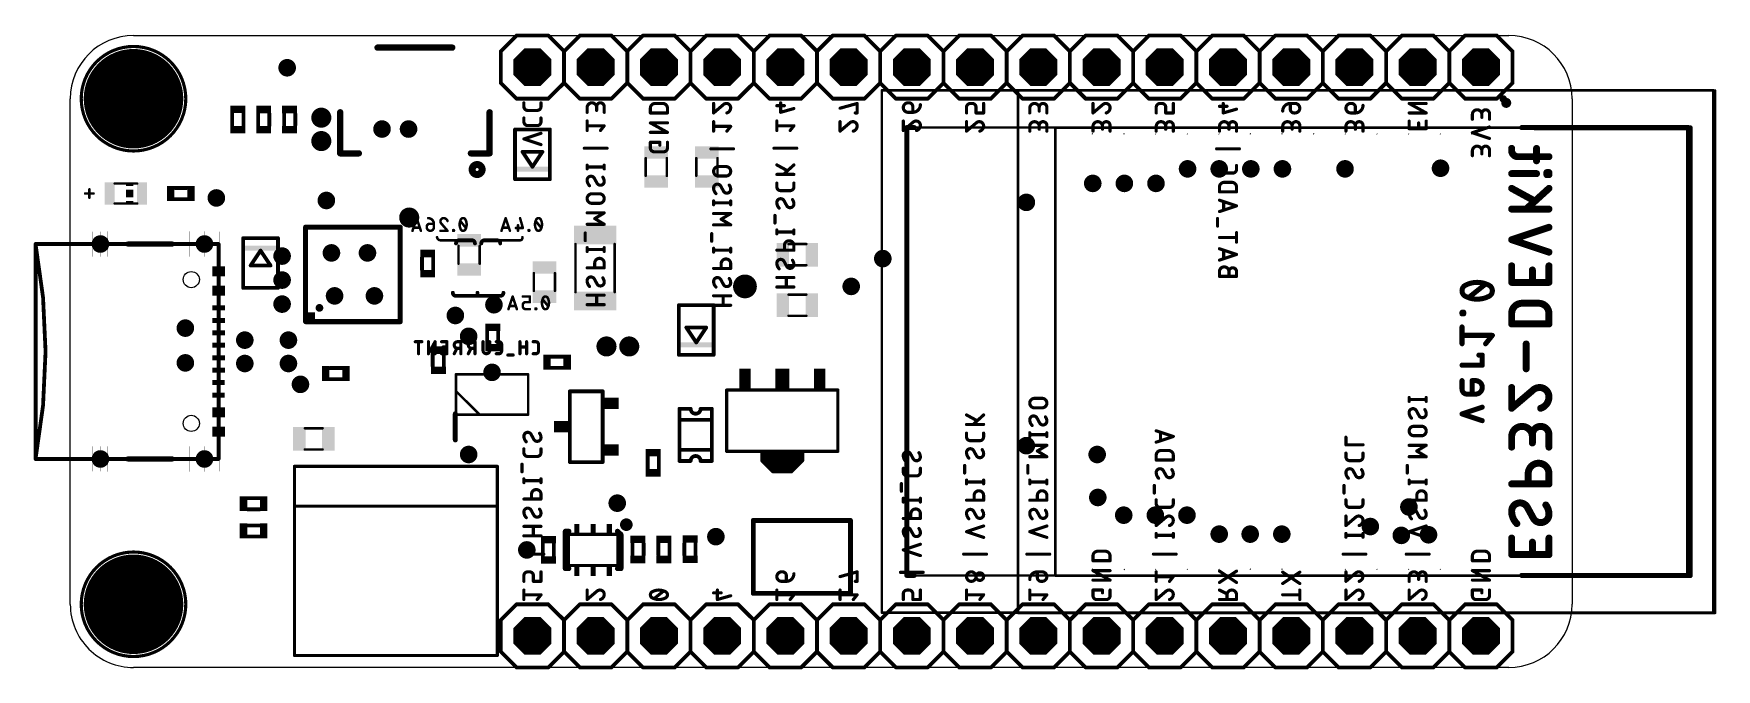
# Model space of a CAD drawing. Extents: x -1.13 to 1.53, y -0.5 to 0.5.
import ezdxf

# ---------------------------------------------------------------- set-up
doc = ezdxf.new("R2010")
doc.units = 0
for name, color, linetype in [('17', 110, 'CONTINUOUS'), ('18', 110, 'CONTINUOUS'), ('19', 53, 'CONTINUOUS'), ('20', 31, 'CONTINUOUS'), ('21', 253, 'CONTINUOUS'), ('26', 253, 'CONTINUOUS'), ('48', 253, 'CONTINUOUS'), ('51', 253, 'CONTINUOUS')]:
    doc.layers.add(name, color=color, linetype=linetype)

# ---------------------------------------------------------------- blocks, each defined once
blk = doc.blocks.new('RECT')
blk.add_solid([(-0.5, -0.5), (0.5, -0.5), (-0.5, 0.5), (0.5, 0.5)])
blk = doc.blocks.new('ROUNDP')
at = {"const_width": 0.5}
blk.add_lwpolyline([(0, -0.25, 1), (0, 0.25, 1), (0, -0.25)], format="xyb", dxfattribs=at)
blk = doc.blocks.new('OCTAGONP')
at = {"const_width": 0.5}
blk.add_lwpolyline([(-0.25, -0.103553), (-0.25, 0.103553), (-0.103553, 0.25), (0.103553, 0.25), (0.25, 0.103553), (0.25, -0.103553), (0.103553, -0.25), (-0.103553, -0.25), (-0.25, -0.103553), (-0.25, 0.103553)], dxfattribs=at)
blk = doc.blocks.new('ROUNDV')
at = {"const_width": 0.5}
blk.add_lwpolyline([(0, -0.25, 1), (0, 0.25, 1), (0, -0.25)], format="xyb", dxfattribs=at)

msp = doc.modelspace()

# ---------------------------------------------------------------- linework, layer by layer
at = {"layer": '19'}
for p, q in [((0.541992, 0.344157), (0.541197, 0.344488)), ((0.591992, 0.344157), (0.591197, 0.344488)), ((0.641992, 0.344157), (0.641197, 0.344488)), ((0.691992, 0.344157), (0.691197, 0.344488)), ((0.741992, 0.344157), (0.741197, 0.344488)), ((0.791992, 0.344157), (0.791197, 0.344488)), ((0.841992, 0.344157), (0.841197, 0.344488)), ((0.891992, 0.344157), (0.891197, 0.344488)), ((0.941992, 0.344157), (0.941197, 0.344488)), ((0.991197, 0.344488), (0.991992, 0.344157)), ((1.041197, 0.344488), (1.041992, 0.344157)), ((1.091992, 0.344157), (1.091197, 0.344488)), ((1.141992, 0.344157), (1.141197, 0.344488)), ((0.541992, -0.344819), (0.541197, -0.344488)), ((0.591197, -0.344488), (0.591992, -0.344819)), ((0.641992, -0.344819), (0.641197, -0.344488)), ((0.691992, -0.344819), (0.691197, -0.344488)), ((0.741992, -0.344819), (0.741197, -0.344488)), ((0.791992, -0.344819), (0.791197, -0.344488)), ((0.841992, -0.344819), (0.841197, -0.344488)), ((0.941197, -0.344488), (0.941992, -0.344819)), ((0.991992, -0.344819), (0.991197, -0.344488)), ((1.041197, -0.344488), (1.041992, -0.344819)), ((1.091992, -0.344819), (1.091197, -0.344488)), ((1.141197, -0.344488), (1.141992, -0.344819))]:
    msp.add_line(p, q, dxfattribs=at)
at = {"layer": '20'}
for p, q in [((-0.975, 0.5), (1.2, 0.5)), ((-1.075, -0.400197), (-1.075, 0.4)), ((1.3, 0.4), (1.3, -0.4)), ((1.2, -0.5), (-0.974803, -0.5))]:
    msp.add_line(p, q, dxfattribs=at)
for centre in [(-0.883661, 0.11378), (-0.883661, -0.11378)]:
    msp.add_circle(centre, 0.012795, dxfattribs=at)
for centre, start, end in [((-0.975, 0.4), 90, 180), ((1.2, 0.4), 0, 90), ((-0.975, -0.4), 180.112787, 270.112787), ((1.2, -0.4), 270, 0)]:
    msp.add_arc(centre, 0.1, start, end, dxfattribs=at)
at = {"layer": '21'}
for points, const_width in [([(-0.975, 0.317323, 1), (-0.975, 0.482677, 1), (-0.975, 0.317323)], 0.005), ([(-0.589055, 0.483382, 1), (-0.589055, 0.478382)], 0.005), ([(-0.470945, 0.478382, 1), (-0.470945, 0.483382)], 0.005), ([(1.191197, 0.401575, 1), (1.191197, 0.397638)], 0.007874), ([(1.193165, 0.401575, 1), (1.189228, 0.401575)], 0.003937), ([(1.189228, 0.397638, 1), (1.193165, 0.397638)], 0.003937), ([(1.191197, 0.397638, 1), (1.191197, 0.401575)], 0.007874), ([(1.191197, 0.403543, 1), (1.191197, 0.399606)], 0.003937), ([(1.191197, 0.399606, 1), (1.191197, 0.395669)], 0.003937), ([(1.199866, 0.39337, 1), (1.191992, 0.39337)], 0.007874), ([(1.191197, 0.399606, 1), (1.191197, 0.403543)], 0.003937), ([(1.191197, 0.395669, 1), (1.191197, 0.399606)], 0.003937), ([(-0.64561, 0.37852, 1), (-0.65061, 0.37852)], 0.005), ([(-0.40939, 0.37852, 1), (-0.41439, 0.37852)], 0.005), ([(1.191992, 0.39337, 1), (1.199866, 0.39337)], 0.007874), ([(1.193961, 0.39337, 1), (1.190024, 0.39337)], 0.003937), ([(1.190024, 0.39337, 1), (1.193961, 0.39337)], 0.003937), ([(1.201835, 0.39337, 1), (1.197898, 0.39337)], 0.003937), ([(1.197898, 0.39337, 1), (1.201835, 0.39337)], 0.003937), ([(-0.370154, 0.35137, 1), (-0.373154, 0.35137)], 0.003), ([(-0.315035, 0.35137, 1), (-0.318035, 0.35137)], 0.003), ([(0.249858, 0.354331, 1), (0.245921, 0.354331)], 0.003937), ([(0.24789, 0.356299, 1), (0.24789, 0.352362)], 0.003937), ([(0.259701, 0.352362, 1), (0.259701, 0.356299)], 0.003937), ([(1.220331, 0.356299, 1), (1.220331, 0.352362)], 0.003937), ([(1.240811, 0.355969, 1), (1.240811, 0.352031)], 0.003937), ([(1.486079, 0.354331, 1), (1.482142, 0.354331)], 0.003937), ([(1.48411, 0.352362, 1), (1.48411, 0.356299)], 0.003937), ([(1.488843, 0.354, 1), (1.484906, 0.354)], 0.003937), ([(1.486874, 0.352031, 1), (1.486874, 0.355969)], 0.003937), ([(-0.64811, 0.316059, 1), (-0.64811, 0.311059)], 0.005), ([(-0.65061, 0.313559, 1), (-0.64561, 0.313559)], 0.005), ([(-0.618583, 0.311059, 1), (-0.618583, 0.316059)], 0.005), ([(-0.441417, 0.316059, 1), (-0.441417, 0.311059)], 0.005), ([(-0.431575, 0.282402, 1), (-0.431575, 0.293535, 1), (-0.431575, 0.282402)], 0.015748), ([(-0.41439, 0.313559, 1), (-0.40939, 0.313559)], 0.005), ([(-0.41189, 0.311059, 1), (-0.41189, 0.316059)], 0.005), ([(-0.358594, 0.316769, 1), (-0.361091, 0.315105)], 0.003), ([(-0.359843, 0.317437, 1), (-0.359843, 0.314437)], 0.003), ([(-0.345343, 0.293147, 1), (-0.342846, 0.291483)], 0.003), ([(-0.345343, 0.291483, 1), (-0.342846, 0.293147)], 0.003), ([(-0.327098, 0.315105, 1), (-0.329595, 0.316769)], 0.003), ([(-0.328346, 0.314437, 1), (-0.328346, 0.317437)], 0.003), ([(-0.373154, 0.27263, 1), (-0.370154, 0.27263)], 0.003), ([(-0.318035, 0.27263, 1), (-0.315035, 0.27263)], 0.003), ([(-1.051444, 0.251, 1), (-1.051444, 0.249)], 0.002), ([(-1.043778, 0.256667, 1), (-1.045778, 0.256667)], 0.002), ([(-1.045778, 0.243333, 1), (-1.043778, 0.243333)], 0.002), ([(-1.038111, 0.249, 1), (-1.038111, 0.251)], 0.002), ([(-0.984252, 0.172079, 1), (-0.984252, 0.168079)], 0.004), ([(-0.913386, 0.168079, 1), (-0.913386, 0.172079)], 0.004), ([(-0.800059, 0.17937, 1), (-0.803059, 0.17937)], 0.003), ([(-0.772752, 0.160517, 1), (-0.775248, 0.158853)], 0.003), ([(-0.772752, 0.158853, 1), (-0.775248, 0.160517)], 0.003), ([(-0.744941, 0.17937, 1), (-0.747941, 0.17937)], 0.003), ([(-0.789748, 0.137563, 1), (-0.789748, 0.134563)], 0.003), ([(-0.790996, 0.136895, 1), (-0.7885, 0.135231)], 0.003), ([(-0.7595, 0.135231, 1), (-0.757004, 0.136895)], 0.003), ([(-0.758252, 0.134563, 1), (-0.758252, 0.137563)], 0.003), ([(-0.803059, 0.10063, 1), (-0.800059, 0.10063)], 0.003), ([(-0.747941, 0.10063, 1), (-0.744941, 0.10063)], 0.003), ([(-0.111059, 0.07337, 1), (-0.114059, 0.07337)], 0.003), ([(-0.055941, 0.07337, 1), (-0.058941, 0.07337)], 0.003), ([(-0.0995, 0.038769, 1), (-0.101996, 0.037105)], 0.003), ([(-0.100748, 0.039437, 1), (-0.100748, 0.036437)], 0.003), ([(-0.068004, 0.037105, 1), (-0.0705, 0.038769)], 0.003), ([(-0.069252, 0.036437, 1), (-0.069252, 0.039437)], 0.003), ([(-0.086248, 0.015147, 1), (-0.083752, 0.013483)], 0.003), ([(-0.086248, 0.013483, 1), (-0.083752, 0.015147)], 0.003), ([(-0.114059, -0.00537, 1), (-0.111059, -0.00537)], 0.003), ([(-0.058941, -0.00537, 1), (-0.055941, -0.00537)], 0.003), ([(-0.464102, -0.098512, 1), (-0.468039, -0.098512)], 0.003937), ([(-0.110091, -0.11537, 1), (-0.113091, -0.11537)], 0.003), ([(-0.058909, -0.11537, 1), (-0.061909, -0.11537)], 0.003), ([(-0.468039, -0.13985, 1), (-0.464102, -0.13985)], 0.003937), ([(-0.113091, -0.148441, 1), (-0.110091, -0.148441)], 0.003), ([(-0.061909, -0.148441, 1), (-0.058909, -0.148441)], 0.003), ([(-0.984252, -0.168079, 1), (-0.984252, -0.172079)], 0.004), ([(-0.913386, -0.172079, 1), (-0.913386, -0.168079)], 0.004), ([(-0.720433, -0.180537, 1), (-0.720433, -0.183037)], 0.0025), ([(-0.719183, -0.181787, 1), (-0.721683, -0.181787)], 0.0025), ([(-0.398317, -0.181787, 1), (-0.400817, -0.181787)], 0.0025), ([(-0.399567, -0.183037, 1), (-0.399567, -0.180537)], 0.0025), ([(-0.720433, -0.24353, 1), (-0.720433, -0.24603)], 0.0025), ([(-0.719183, -0.24478, 1), (-0.721683, -0.24478)], 0.0025), ([(-0.721683, -0.24478, 1), (-0.719183, -0.24478)], 0.0025), ([(-0.398317, -0.24478, 1), (-0.400817, -0.24478)], 0.0025), ([(-0.400817, -0.24478, 1), (-0.398317, -0.24478)], 0.0025), ([(-0.399567, -0.24603, 1), (-0.399567, -0.24353)], 0.0025), ([(-0.195594, -0.279, 1), (-0.195594, -0.269, 1), (-0.195594, -0.279)], 0.01), ([(0.00326, -0.266339, 1), (0.00326, -0.268307)], 0.001969), ([(0.158772, -0.268307, 1), (0.158772, -0.266339)], 0.001969), ([(-0.290094, -0.2845, 1), (-0.294094, -0.2845)], 0.004), ([(-0.292094, -0.2825, 1), (-0.292094, -0.2865)], 0.004), ([(-0.286594, -0.2865, 1), (-0.286594, -0.2825)], 0.004), ([(-0.208249, -0.28302, 1), (-0.21094, -0.28598)], 0.004), ([(-0.202094, -0.2895, 1), (-0.206094, -0.2895)], 0.004), ([(-0.20544, -0.29098, 1), (-0.202749, -0.28802)], 0.004), ([(-0.975, -0.482677, 1), (-0.975, -0.317323, 1), (-0.975, -0.482677)], 0.005), ([(-0.292094, -0.3415, 1), (-0.292094, -0.3455)], 0.004), ([(-0.294094, -0.3435, 1), (-0.290094, -0.3435)], 0.004), ([(-0.286594, -0.3455, 1), (-0.286594, -0.3415)], 0.004), ([(-0.209594, -0.3415, 1), (-0.209594, -0.3455)], 0.004), ([(-0.206094, -0.3435, 1), (-0.202094, -0.3435)], 0.004), ([(-0.204094, -0.3455, 1), (-0.204094, -0.3415)], 0.004), ([(0.245921, -0.354331, 1), (0.249858, -0.354331)], 0.003937), ([(0.24789, -0.352362, 1), (0.24789, -0.356299)], 0.003937), ([(0.259701, -0.356299, 1), (0.259701, -0.352362)], 0.003937), ([(1.220331, -0.352362, 1), (1.220331, -0.356299)], 0.003937), ([(1.240811, -0.352693, 1), (1.240811, -0.35663)], 0.003937), ([(1.482142, -0.354331, 1), (1.486079, -0.354331)], 0.003937), ([(1.48411, -0.356299, 1), (1.48411, -0.352362)], 0.003937), ([(1.484906, -0.354661, 1), (1.488843, -0.354661)], 0.003937), ([(1.486874, -0.35663, 1), (1.486874, -0.352693)], 0.003937), ([(0.005228, -0.381693, 1), (0.005228, -0.383661)], 0.001969), ([(0.16074, -0.383661, 1), (0.16074, -0.381693)], 0.001969), ([(-0.720433, -0.47975, 1), (-0.720433, -0.48225)], 0.0025), ([(-0.399567, -0.48225, 1), (-0.399567, -0.47975)], 0.0025), ([(-0.721683, -0.481, 1), (-0.719183, -0.481)], 0.0025), ([(-0.400817, -0.481, 1), (-0.398317, -0.481)], 0.0025)]:
    msp.add_lwpolyline(points, format="xyb", dxfattribs=dict(at, const_width=const_width))
for points, const_width in [([(-0.470945, 0.480882), (-0.589055, 0.480882)], 0.01), ([(1.191197, 0.401575), (1.191197, 0.397638)], 0.007874), ([(-0.64811, 0.313559), (-0.64811, 0.37852)], 0.01), ([(-0.41189, 0.37852), (-0.41189, 0.313559)], 0.01), ([(-0.371654, 0.27263), (-0.371654, 0.35137)], 0.006), ([(-0.316535, 0.35137), (-0.316535, 0.27263)], 0.006), ([(0.259701, 0.354331), (0.24789, 0.354331)], 0.007874), ([(0.24789, 0.354331), (0.24789, -0.354331)], 0.007874), ([(1.220331, 0.354331), (1.48411, 0.354331)], 0.007874), ([(1.486874, 0.354), (1.240811, 0.354)], 0.007874), ([(1.48411, 0.354331), (1.48411, -0.354331)], 0.007874), ([(1.486874, -0.354661), (1.486874, 0.354)], 0.007874), ([(-0.618583, 0.313559), (-0.64811, 0.313559)], 0.01), ([(-0.41189, 0.313559), (-0.441417, 0.313559)], 0.01), ([(-0.344094, 0.292315), (-0.359843, 0.315937)], 0.006), ([(-0.359843, 0.315937), (-0.328346, 0.315937)], 0.006), ([(-0.328346, 0.315937), (-0.344094, 0.292315)], 0.006), ([(-1.038111, 0.25), (-1.051444, 0.25)], 0.004), ([(-1.044778, 0.243333), (-1.044778, 0.256667)], 0.004), ([(-0.913386, 0.170079), (-0.984252, 0.170079)], 0.008), ([(-0.801559, 0.10063), (-0.801559, 0.17937)], 0.006), ([(-0.789748, 0.136063), (-0.774, 0.159685)], 0.006), ([(-0.774, 0.159685), (-0.758252, 0.136063)], 0.006), ([(-0.746441, 0.17937), (-0.746441, 0.10063)], 0.006), ([(-0.758252, 0.136063), (-0.789748, 0.136063)], 0.006), ([(-0.112559, -0.00537), (-0.112559, 0.07337)], 0.006), ([(-0.057441, 0.07337), (-0.057441, -0.00537)], 0.006), ([(-0.085, 0.014315), (-0.100748, 0.037937)], 0.006), ([(-0.100748, 0.037937), (-0.069252, 0.037937)], 0.006), ([(-0.069252, 0.037937), (-0.085, 0.014315)], 0.006), ([(-0.466071, -0.13985), (-0.466071, -0.098512)], 0.007874), ([(-0.111591, -0.148441), (-0.111591, -0.11537)], 0.006), ([(-0.060409, -0.148441), (-0.060409, -0.11537)], 0.006), ([(-0.913386, -0.170079), (-0.984252, -0.170079)], 0.008), ([(-0.399567, -0.181787), (-0.720433, -0.181787)], 0.005), ([(-0.720433, -0.24478), (-0.720433, -0.181787)], 0.005), ([(-0.399567, -0.24478), (-0.399567, -0.181787)], 0.005), ([(-0.399567, -0.24478), (-0.720433, -0.24478)], 0.005), ([(-0.720433, -0.24478), (-0.720433, -0.481)], 0.005), ([(-0.399567, -0.481), (-0.399567, -0.24478)], 0.005), ([(0.158772, -0.267323), (0.00326, -0.267323)], 0.003937), ([(-0.292094, -0.2845), (-0.292094, -0.3435)], 0.008), ([(-0.286594, -0.2845), (-0.292094, -0.2845)], 0.008), ([(-0.204094, -0.2895), (-0.209594, -0.2845)], 0.008), ([(-0.204094, -0.3435), (-0.204094, -0.2895)], 0.008), ([(-0.292094, -0.3435), (-0.286594, -0.3435)], 0.008), ([(-0.209594, -0.3435), (-0.204094, -0.3435)], 0.008), ([(0.24789, -0.354331), (0.259701, -0.354331)], 0.007874), ([(1.48411, -0.354331), (1.220331, -0.354331)], 0.007874), ([(1.240811, -0.354661), (1.486874, -0.354661)], 0.007874), ([(0.16074, -0.382677), (0.005228, -0.382677)], 0.003937), ([(-0.720433, -0.481), (-0.399567, -0.481)], 0.005)]:
    msp.add_lwpolyline(points, dxfattribs=dict(at, const_width=const_width))
at = {"layer": '26'}
for points, const_width in [([(-0.357594, 0.3935), (-0.357594, 0.3875)], 0.005), ([(-0.351594, 0.3815), (-0.336594, 0.3815)], 0.005), ([(-0.330594, 0.3875), (-0.330594, 0.3935)], 0.005), ([(-0.257594, 0.3785), (-0.257594, 0.386)], 0.005), ([(-0.242594, 0.3875), (-0.242594, 0.3815)], 0.005), ([(-0.230594, 0.3785), (-0.230594, 0.3875)], 0.005), ([(-0.157594, 0.385), (-0.157594, 0.3775)], 0.005), ([(-0.157594, 0.3775), (-0.130594, 0.3775)], 0.005), ([(-0.138094, 0.3925), (-0.150094, 0.3925)], 0.005), ([(-0.130594, 0.3775), (-0.130594, 0.385)], 0.005), ([(-0.057594, 0.3775), (-0.057594, 0.3925)], 0.005), ([(-0.042594, 0.39025), (-0.057594, 0.3775)], 0.005), ([(0.054406, 0.389), (0.042406, 0.389)], 0.005), ([(0.048406, 0.3785), (0.048406, 0.3935)], 0.005), ([(0.069406, 0.3845), (0.048406, 0.3785)], 0.005), ([(0.169406, 0.3925), (0.142406, 0.385)], 0.005), ([(0.166406, 0.3775), (0.169406, 0.3775)], 0.005), ([(0.169406, 0.3775), (0.169406, 0.3925)], 0.005), ([(0.251406, 0.3935), (0.249906, 0.3935)], 0.005), ([(0.249906, 0.3785), (0.257406, 0.3785)], 0.005), ([(0.257406, 0.3785), (0.257406, 0.3875)], 0.005), ([(0.342406, 0.3775), (0.342406, 0.3865)], 0.005), ([(0.348406, 0.3925), (0.351406, 0.3925)], 0.005), ([(0.357406, 0.3865), (0.357406, 0.3775)], 0.005), ([(0.357406, 0.3775), (0.369406, 0.3775)], 0.005), ([(0.369406, 0.3775), (0.369406, 0.3925)], 0.005), ([(0.442406, 0.3775), (0.442406, 0.385)], 0.005), ([(0.457406, 0.3865), (0.457406, 0.3805)], 0.005), ([(0.469406, 0.3775), (0.469406, 0.3865)], 0.005), ([(0.542406, 0.3775), (0.542406, 0.3925)], 0.005), ([(0.557406, 0.39025), (0.542406, 0.3775)], 0.005), ([(0.642406, 0.3775), (0.642406, 0.3865)], 0.005), ([(0.648406, 0.3925), (0.651406, 0.3925)], 0.005), ([(0.657406, 0.3865), (0.657406, 0.3775)], 0.005), ([(0.657406, 0.3775), (0.669406, 0.3775)], 0.005), ([(0.669406, 0.3775), (0.669406, 0.3925)], 0.005), ([(0.754406, 0.388), (0.742406, 0.388)], 0.005), ([(0.748406, 0.3775), (0.748406, 0.3925)], 0.005), ([(0.769406, 0.3835), (0.748406, 0.3775)], 0.005), ([(0.854406, 0.3925), (0.854406, 0.3835)], 0.005), ([(0.861906, 0.3925), (0.854406, 0.3925)], 0.005), ([(0.860406, 0.3775), (0.861906, 0.3775)], 0.005), ([(0.951406, 0.3925), (0.949906, 0.3925)], 0.005), ([(0.949906, 0.3775), (0.957406, 0.3775)], 0.005), ([(0.957406, 0.3775), (0.957406, 0.3865)], 0.005), ([(1.069406, 0.3775), (1.042406, 0.3925)], 0.005), ([(1.042406, 0.3925), (1.069406, 0.3925)], 0.005), ([(1.042406, 0.3775), (1.069406, 0.3775)], 0.005), ([(1.142406, 0.3675), (1.142406, 0.375)], 0.005), ([(1.157406, 0.3765), (1.157406, 0.3705)], 0.005), ([(1.169406, 0.3675), (1.169406, 0.3765)], 0.005), ([(-0.357594, 0.3695), (-0.357594, 0.3635)], 0.005), ([(-0.357594, 0.336324), (-0.330594, 0.345324)], 0.005), ([(-0.351594, 0.3575), (-0.336594, 0.3575)], 0.005), ([(-0.330594, 0.3635), (-0.330594, 0.3695)], 0.005), ([(-0.257594, 0.3497), (-0.257594, 0.3647)], 0.005), ([(-0.230594, 0.3572), (-0.257594, 0.3572)], 0.005), ([(-0.236594, 0.3497), (-0.230594, 0.3572)], 0.005), ([(-0.130594, 0.34678), (-0.157594, 0.36178)], 0.005), ([(-0.157594, 0.36178), (-0.130594, 0.36178)], 0.005), ([(-0.157594, 0.34678), (-0.130594, 0.34678)], 0.005), ([(-0.057594, 0.3487), (-0.057594, 0.3637)], 0.005), ([(-0.030594, 0.3562), (-0.057594, 0.3562)], 0.005), ([(-0.036594, 0.3487), (-0.030594, 0.3562)], 0.005), ([(0.042406, 0.3497), (0.042406, 0.3647)], 0.005), ([(0.069406, 0.3572), (0.042406, 0.3572)], 0.005), ([(0.063406, 0.3497), (0.069406, 0.3572)], 0.005), ([(0.142406, 0.3487), (0.142406, 0.3637)], 0.005), ([(0.157406, 0.36145), (0.142406, 0.3487)], 0.005), ([(0.242406, 0.3497), (0.242406, 0.3647)], 0.005), ([(0.257406, 0.36245), (0.242406, 0.3497)], 0.005), ([(0.342406, 0.3487), (0.342406, 0.3637)], 0.005), ([(0.357406, 0.36145), (0.342406, 0.3487)], 0.005), ([(0.442406, 0.3487), (0.442406, 0.3562)], 0.005), ([(0.457406, 0.3577), (0.457406, 0.3517)], 0.005), ([(0.469406, 0.3487), (0.469406, 0.3577)], 0.005), ([(0.542406, 0.3487), (0.542406, 0.3562)], 0.005), ([(0.557406, 0.3577), (0.557406, 0.3517)], 0.005), ([(0.569406, 0.3487), (0.569406, 0.3577)], 0.005), ([(0.642406, 0.3487), (0.642406, 0.3562)], 0.005), ([(0.657406, 0.3577), (0.657406, 0.3517)], 0.005), ([(0.669406, 0.3487), (0.669406, 0.3577)], 0.005), ([(0.742406, 0.3487), (0.742406, 0.3562)], 0.005), ([(0.757406, 0.3577), (0.757406, 0.3517)], 0.005), ([(0.769406, 0.3487), (0.769406, 0.3577)], 0.005), ([(0.842406, 0.3487), (0.842406, 0.3562)], 0.005), ([(0.857406, 0.3577), (0.857406, 0.3517)], 0.005), ([(0.869406, 0.3487), (0.869406, 0.3577)], 0.005), ([(0.942406, 0.3487), (0.942406, 0.3562)], 0.005), ([(0.957406, 0.3577), (0.957406, 0.3517)], 0.005), ([(0.969406, 0.3487), (0.969406, 0.3577)], 0.005), ([(1.042406, 0.364624), (1.042406, 0.352624)], 0.005), ([(1.042406, 0.352624), (1.069406, 0.352624)], 0.005), ([(1.057406, 0.352624), (1.057406, 0.361624)], 0.005), ([(1.069406, 0.352624), (1.069406, 0.364624)], 0.005), ([(1.142406, 0.3462), (1.169406, 0.3552)], 0.005), ([(1.169406, 0.3372), (1.142406, 0.3462)], 0.005), ([(-0.330594, 0.327324), (-0.357594, 0.336324)], 0.005), ([(-0.262094, 0.32168), (-0.226094, 0.32168)], 0.005), ([(-0.142594, 0.33106), (-0.157594, 0.33106)], 0.005), ([(-0.157594, 0.33106), (-0.157594, 0.32206)], 0.005), ([(-0.142594, 0.32656), (-0.142594, 0.33106)], 0.005), ([(-0.130594, 0.32206), (-0.130594, 0.33106)], 0.005), ([(-0.062094, 0.32068), (-0.026094, 0.32068)], 0.005), ([(0.037906, 0.32168), (0.073906, 0.32168)], 0.005), ([(0.737906, 0.32068), (0.773906, 0.32068)], 0.005), ([(1.142406, 0.3099), (1.142406, 0.3174)], 0.005), ([(1.157406, 0.3189), (1.157406, 0.3129)], 0.005), ([(1.169406, 0.3099), (1.169406, 0.3189)], 0.005), ([(1.2045, 0.318127), (1.2045, 0.321405)], 0.011), ([(1.243833, 0.301738), (1.243833, 0.321405)], 0.011), ([(-0.257594, 0.28892), (-0.257594, 0.29492)], 0.005), ([(-0.230594, 0.29192), (-0.257594, 0.29192)], 0.005), ([(-0.230594, 0.28892), (-0.230594, 0.29492)], 0.005), ([(-0.151594, 0.31606), (-0.136594, 0.31606)], 0.005), ([(-0.038094, 0.29266), (-0.050094, 0.29266)], 0.005), ([(0.042406, 0.29525), (0.058906, 0.28625)], 0.005), ([(0.069406, 0.29525), (0.052906, 0.28025)], 0.005), ([(0.742406, 0.294337), (0.742406, 0.288337)], 0.005), ([(0.769406, 0.288337), (0.769406, 0.294337)], 0.005), ([(1.2635, 0.308294), (1.214333, 0.308294)], 0.011), ([(-0.246344, 0.27434), (-0.241844, 0.26609)], 0.005), ([(-0.050094, 0.27766), (-0.038094, 0.27766)], 0.005), ([(0.042406, 0.28025), (0.069406, 0.28025)], 0.005), ([(0.042406, 0.266537), (0.042406, 0.260537)], 0.005), ([(0.069406, 0.260537), (0.069406, 0.266537)], 0.005), ([(0.748406, 0.282337), (0.763406, 0.282337)], 0.005), ([(0.761906, 0.2677), (0.749906, 0.2677)], 0.005), ([(1.2045, 0.281491), (1.243833, 0.281491)], 0.011), ([(1.2635, 0.28313), (1.260222, 0.28313)], 0.011), ([(1.260222, 0.28313), (1.260222, 0.279852)], 0.011), ([(1.260222, 0.279852), (1.2635, 0.279852)], 0.011), ([(1.2635, 0.279852), (1.2635, 0.28313)], 0.011), ([(-0.238094, 0.2495), (-0.250094, 0.2495)], 0.005), ([(-0.057594, 0.23224), (-0.057594, 0.23824)], 0.005), ([(-0.046344, 0.26182), (-0.041844, 0.25357)], 0.005), ([(-0.030594, 0.23224), (-0.030594, 0.23824)], 0.005), ([(0.048406, 0.254537), (0.063406, 0.254537)], 0.005), ([(0.053656, 0.23882), (0.058156, 0.23057)], 0.005), ([(0.742406, 0.2602), (0.742406, 0.2527)], 0.005), ([(0.742406, 0.2527), (0.769406, 0.2527)], 0.005), ([(0.769406, 0.23044), (0.742406, 0.23944)], 0.005), ([(0.749156, 0.23719), (0.749156, 0.22369)], 0.005), ([(0.769406, 0.2527), (0.769406, 0.2602)], 0.005), ([(1.2045, 0.258105), (1.240555, 0.238439)], 0.011), ([(1.2635, 0.258105), (1.227444, 0.225328)], 0.011), ([(-0.527164, 0.211), (-0.533831, 0.191)], 0.004), ([(-0.520497, 0.191), (-0.527164, 0.211)], 0.004), ([(-0.386364, 0.211), (-0.393031, 0.191)], 0.004), ([(-0.379698, 0.191), (-0.386364, 0.211)], 0.004), ([(-0.363653, 0.211), (-0.359209, 0.195444)], 0.004), ([(-0.230594, 0.21932), (-0.257594, 0.21932)], 0.005), ([(-0.250094, 0.2345), (-0.238094, 0.2345)], 0.005), ([(-0.245594, 0.21032), (-0.230594, 0.21932)], 0.005), ([(-0.030594, 0.23524), (-0.057594, 0.23524)], 0.005), ([(-0.030594, 0.21832), (-0.057594, 0.21832)], 0.005), ([(-0.045594, 0.20932), (-0.030594, 0.21832)], 0.005), ([(0.039406, 0.20336), (0.039406, 0.21536)], 0.005), ([(0.739406, 0.19852), (0.739406, 0.21052)], 0.005), ([(0.742406, 0.22144), (0.769406, 0.23044)], 0.005), ([(1.2045, 0.225328), (1.2635, 0.225328)], 0.011), ([(-0.532164, 0.196), (-0.522164, 0.196)], 0.004), ([(-0.51112, 0.197667), (-0.51112, 0.196555)], 0.004), ([(-0.500009, 0.202111), (-0.506675, 0.202111)], 0.004), ([(-0.500009, 0.196555), (-0.500009, 0.202111)], 0.004), ([(-0.478409, 0.191), (-0.48952, 0.191)], 0.004), ([(-0.487853, 0.202111), (-0.478409, 0.191)], 0.004), ([(-0.468289, 0.192111), (-0.4694, 0.192111)], 0.004), ([(-0.4694, 0.192111), (-0.4694, 0.191)], 0.004), ([(-0.4694, 0.191), (-0.468289, 0.191)], 0.004), ([(-0.468289, 0.191), (-0.468289, 0.192111)], 0.004), ([(-0.44928, 0.195444), (-0.458169, 0.206555)], 0.004), ([(-0.391364, 0.196), (-0.381364, 0.196)], 0.004), ([(-0.359209, 0.195444), (-0.37032, 0.195444)], 0.004), ([(-0.366986, 0.199889), (-0.366986, 0.191)], 0.004), ([(-0.349089, 0.192111), (-0.3502, 0.192111)], 0.004), ([(-0.3502, 0.192111), (-0.3502, 0.191)], 0.004), ([(-0.3502, 0.191), (-0.349089, 0.191)], 0.004), ([(-0.349089, 0.191), (-0.349089, 0.192111)], 0.004), ([(-0.33008, 0.195444), (-0.338969, 0.206555)], 0.004), ([(-0.260594, 0.175521), (-0.260594, 0.187521)], 0.005), ([(-0.257594, 0.20132), (-0.230594, 0.20132)], 0.005), ([(-0.230594, 0.20132), (-0.245594, 0.21032)], 0.005), ([(-0.060594, 0.174521), (-0.060594, 0.186521)], 0.005), ([(-0.057594, 0.20032), (-0.030594, 0.20032)], 0.005), ([(-0.030594, 0.20032), (-0.045594, 0.20932)], 0.005), ([(0.042406, 0.186201), (0.042406, 0.192201)], 0.005), ([(0.069406, 0.189201), (0.042406, 0.189201)], 0.005), ([(0.069406, 0.186201), (0.069406, 0.192201)], 0.005), ([(0.769406, 0.173021), (0.769406, 0.188021)], 0.005), ([(1.2045, 0.176873), (1.2635, 0.196539)], 0.011), ([(-0.49, 0.176), (-0.46, 0.176)], 0.004), ([(-0.46, 0.176), (-0.44, 0.176)], 0.006), ([(-0.4, 0.176), (-0.42, 0.176)], 0.006), ([(-0.365, 0.176), (-0.4, 0.176)], 0.004), ([(-0.257594, 0.158361), (-0.257594, 0.164361)], 0.005), ([(-0.230594, 0.161361), (-0.257594, 0.161361)], 0.005), ([(-0.230594, 0.158361), (-0.230594, 0.164361)], 0.005), ([(-0.057594, 0.157361), (-0.057594, 0.163361)], 0.005), ([(-0.030594, 0.160361), (-0.057594, 0.160361)], 0.005), ([(-0.030594, 0.157361), (-0.030594, 0.163361)], 0.005), ([(0.042406, 0.160251), (0.069406, 0.160251)], 0.005), ([(0.054406, 0.167751), (0.054406, 0.160251)], 0.005), ([(0.069406, 0.160251), (0.069406, 0.167751)], 0.005), ([(0.742406, 0.180521), (0.769406, 0.180521)], 0.005), ([(0.769406, 0.153641), (0.742406, 0.162641)], 0.005), ([(0.749156, 0.160391), (0.749156, 0.146891)], 0.005), ([(1.2635, 0.157206), (1.2045, 0.176873)], 0.011), ([(-0.257594, 0.132411), (-0.230594, 0.132411)], 0.005), ([(-0.245594, 0.139911), (-0.245594, 0.132411)], 0.005), ([(-0.230594, 0.132411), (-0.230594, 0.139911)], 0.005), ([(-0.057594, 0.131411), (-0.030594, 0.131411)], 0.005), ([(-0.045594, 0.138911), (-0.045594, 0.131411)], 0.005), ([(-0.030594, 0.131411), (-0.030594, 0.138911)], 0.005), ([(0.053656, 0.142821), (0.058156, 0.134571)], 0.005), ([(0.742406, 0.144641), (0.769406, 0.153641)], 0.005), ([(1.2045, 0.135599), (1.2045, 0.109377)], 0.011), ([(1.237278, 0.109377), (1.237278, 0.129044)], 0.011), ([(1.2635, 0.109377), (1.2635, 0.135599)], 0.011), ([(-0.246344, 0.114981), (-0.241844, 0.106731)], 0.005), ([(-0.046344, 0.113981), (-0.041844, 0.105731)], 0.005), ([(0.069406, 0.117021), (0.042406, 0.117021)], 0.005), ([(0.057406, 0.102021), (0.057406, 0.117021)], 0.005), ([(0.742406, 0.126431), (0.742406, 0.118931)], 0.005), ([(0.742406, 0.118931), (0.769406, 0.118931)], 0.005), ([(0.757406, 0.118931), (0.757406, 0.126431)], 0.005), ([(0.769406, 0.118931), (0.769406, 0.126431)], 0.005), ([(1.136667, 0.08544), (1.163333, 0.106773)], 0.008), ([(1.2045, 0.109377), (1.2635, 0.109377)], 0.011), ([(-0.465, 0.088), (-0.395, 0.088)], 0.006), ([(-0.431, 0.088), (-0.431, 0.093)], 0.006), ([(-0.375364, 0.087), (-0.382031, 0.067)], 0.004), ([(-0.368698, 0.067), (-0.375364, 0.087)], 0.004), ([(-0.348209, 0.087), (-0.35932, 0.087)], 0.004), ([(-0.354875, 0.078111), (-0.348209, 0.078111)], 0.004), ([(-0.348209, 0.078111), (-0.348209, 0.087)], 0.004), ([(-0.31908, 0.071444), (-0.327969, 0.082555)], 0.004), ([(-0.230594, 0.089181), (-0.257594, 0.089181)], 0.005), ([(-0.242594, 0.074181), (-0.242594, 0.089181)], 0.005), ([(-0.030594, 0.088181), (-0.057594, 0.088181)], 0.005), ([(-0.042594, 0.073181), (-0.042594, 0.088181)], 0.005), ([(0.042406, 0.102021), (0.069406, 0.102021)], 0.005), ([(1.247111, 0.076335), (1.220889, 0.076335)], 0.011), ([(-0.380364, 0.072), (-0.370364, 0.072)], 0.004), ([(-0.35932, 0.071444), (-0.35932, 0.073667)], 0.004), ([(-0.348209, 0.067), (-0.354875, 0.067)], 0.004), ([(-0.338089, 0.068111), (-0.3392, 0.068111)], 0.004), ([(-0.3392, 0.068111), (-0.3392, 0.067)], 0.004), ([(-0.3392, 0.067), (-0.338089, 0.067)], 0.004), ([(-0.338089, 0.067), (-0.338089, 0.068111)], 0.004), ([(-0.257594, 0.074181), (-0.230594, 0.074181)], 0.005), ([(-0.057594, 0.073181), (-0.030594, 0.073181)], 0.005), ([(1.128667, 0.06216), (1.126, 0.06216)], 0.008), ([(1.126, 0.06216), (1.126, 0.059493)], 0.008), ([(1.126, 0.059493), (1.128667, 0.059493)], 0.008), ([(1.128667, 0.059493), (1.128667, 0.06216)], 0.008), ([(1.2045, 0.059946), (1.2045, 0.043557)], 0.011), ([(1.2635, 0.043557), (1.2635, 0.059946)], 0.011), ([(1.126, 0.012213), (1.126, 0.03888)], 0.008), ([(1.174, 0.025547), (1.126, 0.025547)], 0.008), ([(1.163333, 0.012213), (1.174, 0.025547)], 0.008), ([(1.2045, 0.043557), (1.2635, 0.043557)], 0.011), ([(-0.518938, 0.0155), (-0.529494, 0.0155)], 0.005), ([(-0.524216, -0.0035), (-0.524216, 0.0155)], 0.005), ([(-0.498058, 0.0155), (-0.508614, -0.0035)], 0.005), ([(-0.508614, -0.0035), (-0.508614, 0.0155)], 0.005), ([(-0.498058, -0.0035), (-0.498058, 0.0155)], 0.005), ([(-0.479415, 0.0155), (-0.48786, 0.0155)], 0.005), ([(-0.479415, 0.007055), (-0.485749, 0.007055)], 0.005), ([(-0.479415, -0.0035), (-0.479415, 0.0155)], 0.005), ([(-0.467825, -0.0035), (-0.463603, 0.004944)], 0.005), ([(-0.457269, 0.0155), (-0.462547, 0.0155)], 0.005), ([(-0.462547, 0.004944), (-0.457269, 0.004944)], 0.005), ([(-0.457269, -0.0035), (-0.457269, 0.0155)], 0.005), ([(-0.445505, -0.0035), (-0.441283, 0.004944)], 0.005), ([(-0.43495, 0.0155), (-0.440227, 0.0155)], 0.005), ([(-0.440227, 0.004944), (-0.43495, 0.004944)], 0.005), ([(-0.43495, -0.0035), (-0.43495, 0.0155)], 0.005), ([(-0.422214, 0.001778), (-0.422214, 0.0155)], 0.005), ([(-0.411659, 0.0155), (-0.411659, 0.001778)], 0.005), ([(-0.397048, 0.0155), (-0.40127, 0.0155)], 0.005), ([(-0.392826, 0.000722), (-0.392826, 0.011278)], 0.005), ([(-0.363895, 0.0155), (-0.363895, -0.0035)], 0.005), ([(-0.353339, 0.007055), (-0.363895, 0.007055)], 0.005), ([(-0.353339, -0.0035), (-0.353339, 0.0155)], 0.005), ([(-0.338728, 0.0155), (-0.342951, 0.0155)], 0.005), ([(-0.334506, 0.000722), (-0.334506, 0.011278)], 0.005), ([(1.227444, -0.027415), (1.227444, 0.011918)], 0.011), ([(-0.48786, -0.0035), (-0.479415, -0.0035)], 0.005), ([(-0.40127, -0.0035), (-0.397048, -0.0035)], 0.005), ([(-0.374555, -0.005611), (-0.382999, -0.005611)], 0.005), ([(-0.342951, -0.0035), (-0.338728, -0.0035)], 0.005), ([(1.126, -0.021672), (1.158, -0.021672)], 0.008), ([(1.158, -0.005672), (1.152667, -0.005672)], 0.008), ([(1.158, -0.021672), (1.158, -0.005672)], 0.008), ([(1.126, -0.046106), (1.126, -0.05944)], 0.008), ([(1.147333, -0.046106), (1.142, -0.046106)], 0.008), ([(1.142, -0.046106), (1.142, -0.06744)], 0.008), ([(1.2045, -0.08978), (1.2045, -0.057002)], 0.011), ([(0.461906, -0.074141), (0.449906, -0.074141)], 0.005), ([(1.042406, -0.078881), (1.042406, -0.072881)], 0.005), ([(1.069406, -0.075881), (1.042406, -0.075881)], 0.005), ([(1.069406, -0.078881), (1.069406, -0.072881)], 0.005), ([(1.134, -0.06744), (1.147333, -0.06744)], 0.008), ([(1.237278, -0.061919), (1.2045, -0.08978)], 0.011), ([(0.342406, -0.100391), (0.358906, -0.109391)], 0.005), ([(0.369406, -0.100391), (0.352906, -0.115391)], 0.005), ([(0.449906, -0.089141), (0.461906, -0.089141)], 0.005), ([(0.453656, -0.104981), (0.458156, -0.113231)], 0.005), ([(1.053656, -0.093461), (1.058156, -0.101711)], 0.005), ([(1.126, -0.098773), (1.158, -0.088106)], 0.008), ([(1.158, -0.10944), (1.126, -0.098773)], 0.008), ([(-0.346344, -0.130901), (-0.341844, -0.139151)], 0.005), ([(0.342406, -0.115391), (0.369406, -0.115391)], 0.005), ([(0.342406, -0.129104), (0.342406, -0.135104)], 0.005), ([(0.369406, -0.135104), (0.369406, -0.129104)], 0.005), ([(0.442406, -0.134561), (0.442406, -0.128561)], 0.005), ([(0.469406, -0.131561), (0.442406, -0.131561)], 0.005), ([(0.469406, -0.134561), (0.469406, -0.128561)], 0.005), ([(0.669406, -0.134441), (0.642406, -0.125441)], 0.005), ([(0.642406, -0.143441), (0.669406, -0.134441)], 0.005), ([(0.649156, -0.127691), (0.649156, -0.141191)], 0.005), ([(1.061906, -0.118301), (1.049906, -0.118301)], 0.005), ([(1.049906, -0.133301), (1.061906, -0.133301)], 0.005), ([(1.2045, -0.15132), (1.2045, -0.134931)], 0.011), ([(1.237278, -0.131654), (1.237278, -0.144765)], 0.011), ([(1.2635, -0.15132), (1.2635, -0.131654)], 0.011), ([(-0.357594, -0.154064), (-0.357594, -0.160064)], 0.005), ([(-0.330594, -0.160064), (-0.330594, -0.154064)], 0.005), ([(0.253656, -0.161621), (0.258156, -0.169871)], 0.005), ([(0.348406, -0.141104), (0.363406, -0.141104)], 0.005), ([(0.353656, -0.15682), (0.358156, -0.16507)], 0.005), ([(0.469406, -0.148481), (0.442406, -0.148481)], 0.005), ([(0.454406, -0.157481), (0.469406, -0.148481)], 0.005), ([(0.469406, -0.166481), (0.454406, -0.157481)], 0.005), ([(0.661906, -0.156701), (0.649906, -0.156701)], 0.005), ([(0.942406, -0.147617), (0.942406, -0.135617)], 0.005), ([(0.969406, -0.147617), (0.942406, -0.147617)], 0.005), ([(0.942406, -0.160784), (0.942406, -0.166784)], 0.005), ([(0.969406, -0.166784), (0.969406, -0.160784)], 0.005), ([(1.069406, -0.148481), (1.042406, -0.148481)], 0.005), ([(1.054406, -0.157481), (1.069406, -0.148481)], 0.005), ([(1.069406, -0.166481), (1.054406, -0.157481)], 0.005), ([(-0.360594, -0.19036), (-0.360594, -0.17836)], 0.005), ([(-0.351594, -0.166064), (-0.336594, -0.166064)], 0.005), ([(0.242406, -0.184784), (0.242406, -0.190784)], 0.005), ([(0.269406, -0.190784), (0.269406, -0.184784)], 0.005), ([(0.339406, -0.19228), (0.339406, -0.18028)], 0.005), ([(0.439406, -0.19228), (0.439406, -0.18028)], 0.005), ([(0.442406, -0.166481), (0.469406, -0.166481)], 0.005), ([(0.642406, -0.164201), (0.642406, -0.171701)], 0.005), ([(0.642406, -0.171701), (0.669406, -0.171701)], 0.005), ([(0.653656, -0.1885), (0.658156, -0.19675)], 0.005), ([(0.669406, -0.171701), (0.669406, -0.164201)], 0.005), ([(0.948406, -0.172784), (0.963406, -0.172784)], 0.005), ([(0.953656, -0.1885), (0.958156, -0.19675)], 0.005), ([(1.039406, -0.19228), (1.039406, -0.18028)], 0.005), ([(1.042406, -0.166481), (1.069406, -0.166481)], 0.005), ([(-0.357594, -0.20752), (-0.357594, -0.20152)], 0.005), ([(-0.330594, -0.20452), (-0.357594, -0.20452)], 0.005), ([(-0.330594, -0.20752), (-0.330594, -0.20152)], 0.005), ([(0.239406, -0.22108), (0.239406, -0.20908)], 0.005), ([(0.248406, -0.196784), (0.263406, -0.196784)], 0.005), ([(0.342406, -0.20944), (0.342406, -0.20344)], 0.005), ([(0.369406, -0.20644), (0.342406, -0.20644)], 0.005), ([(0.369406, -0.20944), (0.369406, -0.20344)], 0.005), ([(0.442406, -0.20944), (0.442406, -0.20344)], 0.005), ([(0.469406, -0.20644), (0.442406, -0.20644)], 0.005), ([(0.469406, -0.20944), (0.469406, -0.20344)], 0.005), ([(0.639406, -0.22396), (0.639406, -0.21196)], 0.005), ([(0.939406, -0.22396), (0.939406, -0.21196)], 0.005), ([(1.042406, -0.20944), (1.042406, -0.20344)], 0.005), ([(1.069406, -0.20644), (1.042406, -0.20644)], 0.005), ([(1.069406, -0.20944), (1.069406, -0.20344)], 0.005), ([(1.2045, -0.209557), (1.2635, -0.209557)], 0.011), ([(1.230722, -0.193168), (1.230722, -0.209557)], 0.011), ([(1.2635, -0.209557), (1.2635, -0.193168)], 0.011), ([(-0.357594, -0.23347), (-0.330594, -0.23347)], 0.005), ([(-0.345594, -0.22597), (-0.345594, -0.23347)], 0.005), ([(-0.330594, -0.23347), (-0.330594, -0.22597)], 0.005), ([(0.242406, -0.23824), (0.242406, -0.23224)], 0.005), ([(0.269406, -0.23524), (0.242406, -0.23524)], 0.005), ([(0.269406, -0.23824), (0.269406, -0.23224)], 0.005), ([(0.342406, -0.23539), (0.369406, -0.23539)], 0.005), ([(0.354406, -0.22789), (0.354406, -0.23539)], 0.005), ([(0.369406, -0.23539), (0.369406, -0.22789)], 0.005), ([(0.442406, -0.23539), (0.469406, -0.23539)], 0.005), ([(0.454406, -0.22789), (0.454406, -0.23539)], 0.005), ([(0.469406, -0.23539), (0.469406, -0.22789)], 0.005), ([(0.642406, -0.234704), (0.642406, -0.240704)], 0.005), ([(0.669406, -0.240704), (0.669406, -0.234704)], 0.005), ([(0.942406, -0.234704), (0.942406, -0.240704)], 0.005), ([(0.969406, -0.240704), (0.969406, -0.234704)], 0.005), ([(1.042406, -0.23539), (1.069406, -0.23539)], 0.005), ([(1.054406, -0.22789), (1.054406, -0.23539)], 0.005), ([(1.069406, -0.23539), (1.069406, -0.22789)], 0.005), ([(-0.346344, -0.2509), (-0.341844, -0.25915)], 0.005), ([(0.242406, -0.26419), (0.269406, -0.26419)], 0.005), ([(0.254406, -0.25669), (0.254406, -0.26419)], 0.005), ([(0.269406, -0.26419), (0.269406, -0.25669)], 0.005), ([(0.353656, -0.25282), (0.358156, -0.26107)], 0.005), ([(0.453656, -0.25282), (0.458156, -0.26107)], 0.005), ([(0.642406, -0.27538), (0.642406, -0.26038)], 0.005), ([(0.657406, -0.26263), (0.642406, -0.27538)], 0.005), ([(0.648406, -0.246704), (0.663406, -0.246704)], 0.005), ([(0.942406, -0.27538), (0.942406, -0.26038)], 0.005), ([(0.957406, -0.26263), (0.942406, -0.27538)], 0.005), ([(0.948406, -0.246704), (0.963406, -0.246704)], 0.005), ([(1.053656, -0.25282), (1.058156, -0.26107)], 0.005), ([(1.229083, -0.246127), (1.238917, -0.264155)], 0.011), ([(-0.330594, -0.2767), (-0.357594, -0.2767)], 0.005), ([(-0.357594, -0.2917), (-0.330594, -0.2917)], 0.005), ([(-0.342594, -0.2917), (-0.342594, -0.2767)], 0.005), ([(0.253656, -0.28162), (0.258156, -0.28987)], 0.005), ([(0.342406, -0.28516), (0.369406, -0.27616)], 0.005), ([(0.369406, -0.29416), (0.342406, -0.28516)], 0.005), ([(0.442406, -0.28516), (0.469406, -0.27616)], 0.005), ([(0.469406, -0.29416), (0.442406, -0.28516)], 0.005), ([(0.642406, -0.29392), (0.642406, -0.28792)], 0.005), ([(0.669406, -0.29092), (0.642406, -0.29092)], 0.005), ([(0.669406, -0.29392), (0.669406, -0.28792)], 0.005), ([(0.942406, -0.29392), (0.942406, -0.28792)], 0.005), ([(0.969406, -0.29092), (0.942406, -0.29092)], 0.005), ([(0.969406, -0.29392), (0.969406, -0.28792)], 0.005), ([(1.042406, -0.28516), (1.069406, -0.27616)], 0.005), ([(1.069406, -0.29416), (1.042406, -0.28516)], 0.005), ([(1.2045, -0.295183), (1.2045, -0.321405)], 0.011), ([(1.2635, -0.321405), (1.2635, -0.295183)], 0.011), ([(-0.362094, -0.32068), (-0.326094, -0.32068)], 0.005), ([(0.242406, -0.31396), (0.269406, -0.30496)], 0.005), ([(0.269406, -0.32296), (0.242406, -0.31396)], 0.005), ([(0.337906, -0.32068), (0.373906, -0.32068)], 0.005), ([(0.437906, -0.32068), (0.473906, -0.32068)], 0.005), ([(0.561906, -0.31606), (0.549906, -0.31606)], 0.005), ([(0.637906, -0.32068), (0.673906, -0.32068)], 0.005), ([(0.937906, -0.32068), (0.973906, -0.32068)], 0.005), ([(1.037906, -0.32068), (1.073906, -0.32068)], 0.005), ([(1.161906, -0.31606), (1.149906, -0.31606)], 0.005), ([(1.2045, -0.321405), (1.2635, -0.321405)], 0.011), ([(1.237278, -0.321405), (1.237278, -0.301738)], 0.011), ([(0.542406, -0.32356), (0.542406, -0.33106)], 0.005), ([(0.542406, -0.33106), (0.569406, -0.33106)], 0.005), ([(0.569406, -0.36178), (0.542406, -0.34678)], 0.005), ([(0.542406, -0.34678), (0.569406, -0.34678)], 0.005), ([(0.569406, -0.33106), (0.569406, -0.32356)], 0.005), ([(0.742406, -0.365474), (0.769406, -0.347474)], 0.005), ([(0.769406, -0.365474), (0.742406, -0.347474)], 0.005), ([(1.142406, -0.32356), (1.142406, -0.33106)], 0.005), ([(1.142406, -0.33106), (1.169406, -0.33106)], 0.005), ([(1.169406, -0.36178), (1.142406, -0.34678)], 0.005), ([(1.142406, -0.34678), (1.169406, -0.34678)], 0.005), ([(1.169406, -0.33106), (1.169406, -0.32356)], 0.005), ([(-0.357594, -0.3637), (-0.357594, -0.3547)], 0.005), ([(-0.351594, -0.3487), (-0.348594, -0.3487)], 0.005), ([(-0.342594, -0.3547), (-0.342594, -0.3637)], 0.005), ([(-0.342594, -0.3637), (-0.330594, -0.3637)], 0.005), ([(-0.330594, -0.3637), (-0.330594, -0.3487)], 0.005), ([(0.051406, -0.3487), (0.049906, -0.3487)], 0.005), ([(0.049906, -0.3637), (0.057406, -0.3637)], 0.005), ([(0.057406, -0.3637), (0.057406, -0.3547)], 0.005), ([(0.169406, -0.3487), (0.142406, -0.3562)], 0.005), ([(0.166406, -0.3637), (0.169406, -0.3637)], 0.005), ([(0.169406, -0.3637), (0.169406, -0.3487)], 0.005), ([(0.237906, -0.34948), (0.273906, -0.34948)], 0.005), ([(0.454406, -0.3487), (0.454406, -0.3577)], 0.005), ([(0.461906, -0.3487), (0.454406, -0.3487)], 0.005), ([(0.460406, -0.3637), (0.461906, -0.3637)], 0.005), ([(0.542406, -0.36178), (0.569406, -0.36178)], 0.005), ([(0.642406, -0.3637), (0.642406, -0.3487)], 0.005), ([(0.669406, -0.3562), (0.642406, -0.3562)], 0.005), ([(0.663406, -0.3637), (0.669406, -0.3562)], 0.005), ([(0.842406, -0.36712), (0.869406, -0.34912)], 0.005), ([(0.869406, -0.36712), (0.842406, -0.34912)], 0.005), ([(0.942406, -0.3637), (0.942406, -0.3487)], 0.005), ([(0.957406, -0.35095), (0.942406, -0.3637)], 0.005), ([(1.042406, -0.3637), (1.042406, -0.3562)], 0.005), ([(1.057406, -0.3547), (1.057406, -0.3607)], 0.005), ([(1.069406, -0.3637), (1.069406, -0.3547)], 0.005), ([(1.142406, -0.36178), (1.169406, -0.36178)], 0.005), ([(-0.357594, -0.3925), (-0.357594, -0.3775)], 0.005), ([(-0.330594, -0.385), (-0.357594, -0.385)], 0.005), ([(-0.336594, -0.3925), (-0.330594, -0.385)], 0.005), ([(-0.257594, -0.3925), (-0.257594, -0.3775)], 0.005), ([(-0.242594, -0.37975), (-0.257594, -0.3925)], 0.005), ([(-0.151594, -0.391), (-0.136594, -0.379)], 0.005), ([(-0.045594, -0.382), (-0.057594, -0.382)], 0.005), ([(-0.051594, -0.3925), (-0.051594, -0.3775)], 0.005), ([(-0.030594, -0.3865), (-0.051594, -0.3925)], 0.005), ([(0.042406, -0.3925), (0.042406, -0.3775)], 0.005), ([(0.069406, -0.385), (0.042406, -0.385)], 0.005), ([(0.063406, -0.3925), (0.069406, -0.385)], 0.005), ([(0.142406, -0.3925), (0.142406, -0.3775)], 0.005), ([(0.169406, -0.385), (0.142406, -0.385)], 0.005), ([(0.163406, -0.3925), (0.169406, -0.385)], 0.005), ([(0.242406, -0.3925), (0.242406, -0.3835)], 0.005), ([(0.248406, -0.3775), (0.251406, -0.3775)], 0.005), ([(0.257406, -0.3835), (0.257406, -0.3925)], 0.005), ([(0.257406, -0.3925), (0.269406, -0.3925)], 0.005), ([(0.269406, -0.3925), (0.269406, -0.3775)], 0.005), ([(0.342406, -0.3925), (0.342406, -0.3775)], 0.005), ([(0.369406, -0.385), (0.342406, -0.385)], 0.005), ([(0.363406, -0.3925), (0.369406, -0.385)], 0.005), ([(0.442406, -0.3925), (0.442406, -0.3775)], 0.005), ([(0.469406, -0.385), (0.442406, -0.385)], 0.005), ([(0.463406, -0.3925), (0.469406, -0.385)], 0.005), ([(0.557406, -0.3775), (0.542406, -0.3775)], 0.005), ([(0.542406, -0.3775), (0.542406, -0.3865)], 0.005), ([(0.548406, -0.3925), (0.563406, -0.3925)], 0.005), ([(0.557406, -0.382), (0.557406, -0.3775)], 0.005), ([(0.569406, -0.3865), (0.569406, -0.3775)], 0.005), ([(0.642406, -0.3925), (0.642406, -0.3775)], 0.005), ([(0.657406, -0.37975), (0.642406, -0.3925)], 0.005), ([(0.742406, -0.3775), (0.754406, -0.3835)], 0.005), ([(0.742406, -0.3925), (0.769406, -0.3925)], 0.005), ([(0.754406, -0.385), (0.754406, -0.3925)], 0.005), ([(0.769406, -0.3925), (0.769406, -0.385)], 0.005), ([(0.842406, -0.385), (0.869406, -0.385)], 0.005), ([(0.869406, -0.3925), (0.869406, -0.3775)], 0.005), ([(0.942406, -0.3925), (0.942406, -0.3775)], 0.005), ([(0.957406, -0.37975), (0.942406, -0.3925)], 0.005), ([(1.042406, -0.3925), (1.042406, -0.3775)], 0.005), ([(1.057406, -0.37975), (1.042406, -0.3925)], 0.005), ([(1.157406, -0.3775), (1.142406, -0.3775)], 0.005), ([(1.142406, -0.3775), (1.142406, -0.3865)], 0.005), ([(1.148406, -0.3925), (1.163406, -0.3925)], 0.005), ([(1.157406, -0.382), (1.157406, -0.3775)], 0.005), ([(1.169406, -0.3865), (1.169406, -0.3775)], 0.005)]:
    msp.add_lwpolyline(points, dxfattribs=dict(at, const_width=const_width))
for points, const_width in [([(-0.356344, 0.3935, 1), (-0.358844, 0.3935)], 0.0025), ([(-0.357594, 0.3875, 0.414214), (-0.351594, 0.3815)], 0.005), ([(-0.356344, 0.3875, 1), (-0.358844, 0.3875)], 0.0025), ([(-0.358844, 0.3875, 1), (-0.356344, 0.3875)], 0.0025), ([(-0.351594, 0.38275, 1), (-0.351594, 0.38025)], 0.0025), ([(-0.351594, 0.38025, 1), (-0.351594, 0.38275)], 0.0025), ([(-0.336594, 0.3815, 0.414214), (-0.330594, 0.3875)], 0.005), ([(-0.336594, 0.38275, 1), (-0.336594, 0.38025)], 0.0025), ([(-0.336594, 0.38025, 1), (-0.336594, 0.38275)], 0.0025), ([(-0.329344, 0.3935, 1), (-0.331844, 0.3935)], 0.0025), ([(-0.329344, 0.3875, 1), (-0.331844, 0.3875)], 0.0025), ([(-0.331844, 0.3875, 1), (-0.329344, 0.3875)], 0.0025), ([(-0.242594, 0.386, 1), (-0.257594, 0.386)], 0.005), ([(-0.256344, 0.386, 1), (-0.258844, 0.386)], 0.0025), ([(-0.258844, 0.386, 1), (-0.256344, 0.386)], 0.0025), ([(-0.258844, 0.3785, 1), (-0.256344, 0.3785)], 0.0025), ([(-0.230594, 0.3875, 1), (-0.242594, 0.3875)], 0.005), ([(-0.241344, 0.3875, 1), (-0.243844, 0.3875)], 0.0025), ([(-0.243844, 0.3875, 1), (-0.241344, 0.3875)], 0.0025), ([(-0.243844, 0.386, 1), (-0.241344, 0.386)], 0.0025), ([(-0.243844, 0.3815, 1), (-0.241344, 0.3815)], 0.0025), ([(-0.229344, 0.3875, 1), (-0.231844, 0.3875)], 0.0025), ([(-0.231844, 0.3875, 1), (-0.229344, 0.3875)], 0.0025), ([(-0.231844, 0.3785, 1), (-0.229344, 0.3785)], 0.0025), ([(-0.150094, 0.3925, 0.414214), (-0.157594, 0.385)], 0.005), ([(-0.156344, 0.385, 1), (-0.158844, 0.385)], 0.0025), ([(-0.158844, 0.385, 1), (-0.156344, 0.385)], 0.0025), ([(-0.157594, 0.37875, 1), (-0.157594, 0.37625)], 0.0025), ([(-0.158844, 0.3775, 1), (-0.156344, 0.3775)], 0.0025), ([(-0.150094, 0.39375, 1), (-0.150094, 0.39125)], 0.0025), ([(-0.150094, 0.39125, 1), (-0.150094, 0.39375)], 0.0025), ([(-0.130594, 0.385, 0.414214), (-0.138094, 0.3925)], 0.005), ([(-0.138094, 0.39375, 1), (-0.138094, 0.39125)], 0.0025), ([(-0.138094, 0.39125, 1), (-0.138094, 0.39375)], 0.0025), ([(-0.129344, 0.385, 1), (-0.131844, 0.385)], 0.0025), ([(-0.131844, 0.385, 1), (-0.129344, 0.385)], 0.0025), ([(-0.131844, 0.3775, 1), (-0.129344, 0.3775)], 0.0025), ([(-0.130594, 0.37625, 1), (-0.130594, 0.37875)], 0.0025), ([(-0.056344, 0.3925, 1), (-0.058844, 0.3925)], 0.0025), ([(-0.058404, 0.378452, 1), (-0.056785, 0.376548)], 0.0025), ([(-0.058844, 0.3775, 1), (-0.056344, 0.3775)], 0.0025), ([(-0.0435, 0.391112, 1), (-0.041689, 0.389388)], 0.0025), ([(-0.037344, 0.3925, 0.205258), (-0.042594, 0.39025)], 0.005), ([(-0.041785, 0.389298, 1), (-0.043404, 0.391202)], 0.0025), ([(-0.030594, 0.38575, 0.414214), (-0.037344, 0.3925)], 0.005), ([(-0.037344, 0.39375, 1), (-0.037344, 0.39125)], 0.0025), ([(-0.036594, 0.3775, 0.325184), (-0.030594, 0.38575)], 0.005), ([(-0.03698, 0.378689, 1), (-0.036209, 0.376311)], 0.0025), ([(-0.037344, 0.39125, 1), (-0.037344, 0.39375)], 0.0025), ([(-0.029344, 0.38575, 1), (-0.031844, 0.38575)], 0.0025), ([(-0.031844, 0.38575, 1), (-0.029344, 0.38575)], 0.0025), ([(0.042406, 0.39025, 1), (0.042406, 0.38775)], 0.0025), ([(0.048062, 0.379702, 1), (0.048749, 0.377298)], 0.0025), ([(0.049656, 0.3935, 1), (0.047156, 0.3935)], 0.0025), ([(0.047156, 0.3785, 1), (0.049656, 0.3785)], 0.0025), ([(0.054406, 0.38775, 1), (0.054406, 0.39025)], 0.0025), ([(0.069749, 0.383298, 1), (0.069062, 0.385702)], 0.0025), ([(0.142071, 0.386204, 1), (0.14274, 0.383796)], 0.0025), ([(0.166406, 0.37875, 1), (0.166406, 0.37625)], 0.0025), ([(0.170656, 0.3925, 1), (0.168156, 0.3925)], 0.0025), ([(0.168156, 0.3775, 1), (0.170656, 0.3775)], 0.0025), ([(0.16974, 0.391296, 1), (0.169071, 0.393704)], 0.0025), ([(0.169406, 0.37625, 1), (0.169406, 0.37875)], 0.0025), ([(0.249906, 0.3935, 1), (0.249906, 0.3785)], 0.005), ([(0.249906, 0.39475, 1), (0.249906, 0.39225)], 0.0025), ([(0.249906, 0.37975, 1), (0.249906, 0.37725)], 0.0025), ([(0.249906, 0.39225, 1), (0.249906, 0.39475)], 0.0025), ([(0.249906, 0.37725, 1), (0.249906, 0.37975)], 0.0025), ([(0.257406, 0.3875, 0.414214), (0.251406, 0.3935)], 0.005), ([(0.251406, 0.39475, 1), (0.251406, 0.39225)], 0.0025), ([(0.251406, 0.39225, 1), (0.251406, 0.39475)], 0.0025), ([(0.257406, 0.3785, 0.414214), (0.269406, 0.3905)], 0.005), ([(0.258656, 0.3875, 1), (0.256156, 0.3875)], 0.0025), ([(0.256156, 0.3875, 1), (0.258656, 0.3875)], 0.0025), ([(0.257406, 0.37975, 1), (0.257406, 0.37725)], 0.0025), ([(0.256156, 0.3785, 1), (0.258656, 0.3785)], 0.0025), ([(0.257406, 0.37725, 1), (0.257406, 0.37975)], 0.0025), ([(0.270656, 0.3905, 1), (0.268156, 0.3905)], 0.0025), ([(0.348406, 0.3925, 0.414214), (0.342406, 0.3865)], 0.005), ([(0.343656, 0.3865, 1), (0.341156, 0.3865)], 0.0025), ([(0.341156, 0.3865, 1), (0.343656, 0.3865)], 0.0025), ([(0.341156, 0.3775, 1), (0.343656, 0.3775)], 0.0025), ([(0.348406, 0.39375, 1), (0.348406, 0.39125)], 0.0025), ([(0.348406, 0.39125, 1), (0.348406, 0.39375)], 0.0025), ([(0.357406, 0.3865, 0.414214), (0.351406, 0.3925)], 0.005), ([(0.351406, 0.39375, 1), (0.351406, 0.39125)], 0.0025), ([(0.351406, 0.39125, 1), (0.351406, 0.39375)], 0.0025), ([(0.358656, 0.3865, 1), (0.356156, 0.3865)], 0.0025), ([(0.356156, 0.3865, 1), (0.358656, 0.3865)], 0.0025), ([(0.357406, 0.37875, 1), (0.357406, 0.37625)], 0.0025), ([(0.356156, 0.3775, 1), (0.358656, 0.3775)], 0.0025), ([(0.370656, 0.3925, 1), (0.368156, 0.3925)], 0.0025), ([(0.368156, 0.3775, 1), (0.370656, 0.3775)], 0.0025), ([(0.369406, 0.37625, 1), (0.369406, 0.37875)], 0.0025), ([(0.457406, 0.385, 1), (0.442406, 0.385)], 0.005), ([(0.443656, 0.385, 1), (0.441156, 0.385)], 0.0025), ([(0.441156, 0.385, 1), (0.443656, 0.385)], 0.0025), ([(0.441156, 0.3775, 1), (0.443656, 0.3775)], 0.0025), ([(0.469406, 0.3865, 1), (0.457406, 0.3865)], 0.005), ([(0.458656, 0.3865, 1), (0.456156, 0.3865)], 0.0025), ([(0.456156, 0.3865, 1), (0.458656, 0.3865)], 0.0025), ([(0.456156, 0.385, 1), (0.458656, 0.385)], 0.0025), ([(0.456156, 0.3805, 1), (0.458656, 0.3805)], 0.0025), ([(0.470656, 0.3865, 1), (0.468156, 0.3865)], 0.0025), ([(0.468156, 0.3865, 1), (0.470656, 0.3865)], 0.0025), ([(0.468156, 0.3775, 1), (0.470656, 0.3775)], 0.0025), ([(0.543656, 0.3925, 1), (0.541156, 0.3925)], 0.0025), ([(0.541596, 0.378452, 1), (0.543215, 0.376548)], 0.0025), ([(0.541156, 0.3775, 1), (0.543656, 0.3775)], 0.0025), ([(0.5565, 0.391112, 1), (0.558311, 0.389388)], 0.0025), ([(0.562656, 0.3925, 0.205258), (0.557406, 0.39025)], 0.005), ([(0.558215, 0.389298, 1), (0.556596, 0.391202)], 0.0025), ([(0.569406, 0.38575, 0.414214), (0.562656, 0.3925)], 0.005), ([(0.562656, 0.39375, 1), (0.562656, 0.39125)], 0.0025), ([(0.563406, 0.3775, 0.325184), (0.569406, 0.38575)], 0.005), ([(0.56302, 0.378689, 1), (0.563791, 0.376311)], 0.0025), ([(0.562656, 0.39125, 1), (0.562656, 0.39375)], 0.0025), ([(0.570656, 0.38575, 1), (0.568156, 0.38575)], 0.0025), ([(0.568156, 0.38575, 1), (0.570656, 0.38575)], 0.0025), ([(0.648406, 0.3925, 0.414214), (0.642406, 0.3865)], 0.005), ([(0.643656, 0.3865, 1), (0.641156, 0.3865)], 0.0025), ([(0.641156, 0.3865, 1), (0.643656, 0.3865)], 0.0025), ([(0.641156, 0.3775, 1), (0.643656, 0.3775)], 0.0025), ([(0.648406, 0.39375, 1), (0.648406, 0.39125)], 0.0025), ([(0.648406, 0.39125, 1), (0.648406, 0.39375)], 0.0025), ([(0.657406, 0.3865, 0.414214), (0.651406, 0.3925)], 0.005), ([(0.651406, 0.39375, 1), (0.651406, 0.39125)], 0.0025), ([(0.651406, 0.39125, 1), (0.651406, 0.39375)], 0.0025), ([(0.658656, 0.3865, 1), (0.656156, 0.3865)], 0.0025), ([(0.656156, 0.3865, 1), (0.658656, 0.3865)], 0.0025), ([(0.657406, 0.37875, 1), (0.657406, 0.37625)], 0.0025), ([(0.656156, 0.3775, 1), (0.658656, 0.3775)], 0.0025), ([(0.670656, 0.3925, 1), (0.668156, 0.3925)], 0.0025), ([(0.668156, 0.3775, 1), (0.670656, 0.3775)], 0.0025), ([(0.669406, 0.37625, 1), (0.669406, 0.37875)], 0.0025), ([(0.742406, 0.38925, 1), (0.742406, 0.38675)], 0.0025), ([(0.748062, 0.378702, 1), (0.748749, 0.376298)], 0.0025), ([(0.749656, 0.3925, 1), (0.747156, 0.3925)], 0.0025), ([(0.747156, 0.3775, 1), (0.749656, 0.3775)], 0.0025), ([(0.754406, 0.38675, 1), (0.754406, 0.38925)], 0.0025), ([(0.769749, 0.382298, 1), (0.769062, 0.384702)], 0.0025), ([(0.854406, 0.3925, 0.414214), (0.842406, 0.3805)], 0.005), ([(0.841156, 0.3805, 1), (0.843656, 0.3805)], 0.0025), ([(0.855656, 0.3925, 1), (0.853156, 0.3925)], 0.0025), ([(0.854406, 0.39375, 1), (0.854406, 0.39125)], 0.0025), ([(0.854406, 0.3835, 0.414214), (0.860406, 0.3775)], 0.005), ([(0.855656, 0.3835, 1), (0.853156, 0.3835)], 0.0025), ([(0.853156, 0.3835, 1), (0.855656, 0.3835)], 0.0025), ([(0.854406, 0.39125, 1), (0.854406, 0.39375)], 0.0025), ([(0.860406, 0.37875, 1), (0.860406, 0.37625)], 0.0025), ([(0.860406, 0.37625, 1), (0.860406, 0.37875)], 0.0025), ([(0.861906, 0.3775, 1), (0.861906, 0.3925)], 0.005), ([(0.861906, 0.39375, 1), (0.861906, 0.39125)], 0.0025), ([(0.861906, 0.37875, 1), (0.861906, 0.37625)], 0.0025), ([(0.861906, 0.39125, 1), (0.861906, 0.39375)], 0.0025), ([(0.861906, 0.37625, 1), (0.861906, 0.37875)], 0.0025), ([(0.949906, 0.3925, 1), (0.949906, 0.3775)], 0.005), ([(0.949906, 0.39375, 1), (0.949906, 0.39125)], 0.0025), ([(0.949906, 0.37875, 1), (0.949906, 0.37625)], 0.0025), ([(0.949906, 0.39125, 1), (0.949906, 0.39375)], 0.0025), ([(0.949906, 0.37625, 1), (0.949906, 0.37875)], 0.0025), ([(0.957406, 0.3865, 0.414214), (0.951406, 0.3925)], 0.005), ([(0.951406, 0.39375, 1), (0.951406, 0.39125)], 0.0025), ([(0.951406, 0.39125, 1), (0.951406, 0.39375)], 0.0025), ([(0.957406, 0.3775, 0.414214), (0.969406, 0.3895)], 0.005), ([(0.958656, 0.3865, 1), (0.956156, 0.3865)], 0.0025), ([(0.956156, 0.3865, 1), (0.958656, 0.3865)], 0.0025), ([(0.957406, 0.37875, 1), (0.957406, 0.37625)], 0.0025), ([(0.956156, 0.3775, 1), (0.958656, 0.3775)], 0.0025), ([(0.957406, 0.37625, 1), (0.957406, 0.37875)], 0.0025), ([(0.970656, 0.3895, 1), (0.968156, 0.3895)], 0.0025), ([(1.043013, 0.393593, 1), (1.041798, 0.391407)], 0.0025), ([(1.042406, 0.39375, 1), (1.042406, 0.39125)], 0.0025), ([(1.042406, 0.37875, 1), (1.042406, 0.37625)], 0.0025), ([(1.068798, 0.376407, 1), (1.070013, 0.378593)], 0.0025), ([(1.069406, 0.39125, 1), (1.069406, 0.39375)], 0.0025), ([(1.069406, 0.37625, 1), (1.069406, 0.37875)], 0.0025), ([(1.157406, 0.375, 1), (1.142406, 0.375)], 0.005), ([(1.143656, 0.375, 1), (1.141156, 0.375)], 0.0025), ([(1.141156, 0.375, 1), (1.143656, 0.375)], 0.0025), ([(1.169406, 0.3765, 1), (1.157406, 0.3765)], 0.005), ([(1.158656, 0.3765, 1), (1.156156, 0.3765)], 0.0025), ([(1.156156, 0.3765, 1), (1.158656, 0.3765)], 0.0025), ([(1.156156, 0.375, 1), (1.158656, 0.375)], 0.0025), ([(1.170656, 0.3765, 1), (1.168156, 0.3765)], 0.0025), ([(1.168156, 0.3765, 1), (1.170656, 0.3765)], 0.0025), ([(-0.356344, 0.3695, 1), (-0.358844, 0.3695)], 0.0025), ([(-0.357594, 0.3635, 0.414214), (-0.351594, 0.3575)], 0.005), ([(-0.356344, 0.3635, 1), (-0.358844, 0.3635)], 0.0025), ([(-0.358844, 0.3635, 1), (-0.356344, 0.3635)], 0.0025), ([(-0.351594, 0.35875, 1), (-0.351594, 0.35625)], 0.0025), ([(-0.351594, 0.35625, 1), (-0.351594, 0.35875)], 0.0025), ([(-0.336594, 0.3575, 0.414214), (-0.330594, 0.3635)], 0.005), ([(-0.336594, 0.35875, 1), (-0.336594, 0.35625)], 0.0025), ([(-0.336594, 0.35625, 1), (-0.336594, 0.35875)], 0.0025), ([(-0.329344, 0.3695, 1), (-0.331844, 0.3695)], 0.0025), ([(-0.329344, 0.3635, 1), (-0.331844, 0.3635)], 0.0025), ([(-0.331844, 0.3635, 1), (-0.329344, 0.3635)], 0.0025), ([(-0.330199, 0.344138, 1), (-0.33099, 0.34651)], 0.0025), ([(-0.256344, 0.3647, 1), (-0.258844, 0.3647)], 0.0025), ([(-0.257594, 0.35845, 1), (-0.257594, 0.35595)], 0.0025), ([(-0.258844, 0.3497, 1), (-0.256344, 0.3497)], 0.0025), ([(-0.237571, 0.350481, 1), (-0.235618, 0.348919)], 0.0025), ([(-0.229618, 0.356419, 1), (-0.231571, 0.357981)], 0.0025), ([(-0.230594, 0.35595, 1), (-0.230594, 0.35845)], 0.0025), ([(-0.156987, 0.362873, 1), (-0.158202, 0.360687)], 0.0025), ([(-0.157594, 0.36303, 1), (-0.157594, 0.36053)], 0.0025), ([(-0.157594, 0.34803, 1), (-0.157594, 0.34553)], 0.0025), ([(-0.131202, 0.345687, 1), (-0.129987, 0.347873)], 0.0025), ([(-0.130594, 0.36053, 1), (-0.130594, 0.36303)], 0.0025), ([(-0.130594, 0.34553, 1), (-0.130594, 0.34803)], 0.0025), ([(-0.056344, 0.3637, 1), (-0.058844, 0.3637)], 0.0025), ([(-0.057594, 0.35745, 1), (-0.057594, 0.35495)], 0.0025), ([(-0.058844, 0.3487, 1), (-0.056344, 0.3487)], 0.0025), ([(-0.037571, 0.349481, 1), (-0.035618, 0.347919)], 0.0025), ([(-0.029618, 0.355419, 1), (-0.031571, 0.356981)], 0.0025), ([(-0.030594, 0.35495, 1), (-0.030594, 0.35745)], 0.0025), ([(0.043656, 0.3647, 1), (0.041156, 0.3647)], 0.0025), ([(0.042406, 0.35845, 1), (0.042406, 0.35595)], 0.0025), ([(0.041156, 0.3497, 1), (0.043656, 0.3497)], 0.0025), ([(0.062429, 0.350481, 1), (0.064382, 0.348919)], 0.0025), ([(0.070382, 0.356419, 1), (0.068429, 0.357981)], 0.0025), ([(0.069406, 0.35595, 1), (0.069406, 0.35845)], 0.0025), ([(0.143656, 0.3637, 1), (0.141156, 0.3637)], 0.0025), ([(0.141596, 0.349652, 1), (0.143215, 0.347748)], 0.0025), ([(0.141156, 0.3487, 1), (0.143656, 0.3487)], 0.0025), ([(0.1565, 0.362312, 1), (0.158311, 0.360588)], 0.0025), ([(0.162656, 0.3637, 0.205258), (0.157406, 0.36145)], 0.005), ([(0.158215, 0.360498, 1), (0.156596, 0.362402)], 0.0025), ([(0.169406, 0.35695, 0.414214), (0.162656, 0.3637)], 0.005), ([(0.162656, 0.36495, 1), (0.162656, 0.36245)], 0.0025), ([(0.163406, 0.3487, 0.325184), (0.169406, 0.35695)], 0.005), ([(0.16302, 0.349889, 1), (0.163791, 0.347511)], 0.0025), ([(0.162656, 0.36245, 1), (0.162656, 0.36495)], 0.0025), ([(0.170656, 0.35695, 1), (0.168156, 0.35695)], 0.0025), ([(0.168156, 0.35695, 1), (0.170656, 0.35695)], 0.0025), ([(0.243656, 0.3647, 1), (0.241156, 0.3647)], 0.0025), ([(0.241596, 0.350652, 1), (0.243215, 0.348748)], 0.0025), ([(0.241156, 0.3497, 1), (0.243656, 0.3497)], 0.0025), ([(0.2565, 0.363312, 1), (0.258311, 0.361588)], 0.0025), ([(0.262656, 0.3647, 0.205258), (0.257406, 0.36245)], 0.005), ([(0.258215, 0.361498, 1), (0.256596, 0.363402)], 0.0025), ([(0.269406, 0.35795, 0.414214), (0.262656, 0.3647)], 0.005), ([(0.262656, 0.36595, 1), (0.262656, 0.36345)], 0.0025), ([(0.263406, 0.3497, 0.325184), (0.269406, 0.35795)], 0.005), ([(0.26302, 0.350889, 1), (0.263791, 0.348511)], 0.0025), ([(0.262656, 0.36345, 1), (0.262656, 0.36595)], 0.0025), ([(0.270656, 0.35795, 1), (0.268156, 0.35795)], 0.0025), ([(0.268156, 0.35795, 1), (0.270656, 0.35795)], 0.0025), ([(0.343656, 0.3637, 1), (0.341156, 0.3637)], 0.0025), ([(0.341596, 0.349652, 1), (0.343215, 0.347748)], 0.0025), ([(0.341156, 0.3487, 1), (0.343656, 0.3487)], 0.0025), ([(0.3565, 0.362312, 1), (0.358311, 0.360588)], 0.0025), ([(0.362656, 0.3637, 0.205258), (0.357406, 0.36145)], 0.005), ([(0.358215, 0.360498, 1), (0.356596, 0.362402)], 0.0025), ([(0.369406, 0.35695, 0.414214), (0.362656, 0.3637)], 0.005), ([(0.362656, 0.36495, 1), (0.362656, 0.36245)], 0.0025), ([(0.363406, 0.3487, 0.325184), (0.369406, 0.35695)], 0.005), ([(0.36302, 0.349889, 1), (0.363791, 0.347511)], 0.0025), ([(0.362656, 0.36245, 1), (0.362656, 0.36495)], 0.0025), ([(0.370656, 0.35695, 1), (0.368156, 0.35695)], 0.0025), ([(0.368156, 0.35695, 1), (0.370656, 0.35695)], 0.0025), ([(0.457406, 0.3562, 1), (0.442406, 0.3562)], 0.005), ([(0.443656, 0.3562, 1), (0.441156, 0.3562)], 0.0025), ([(0.441156, 0.3562, 1), (0.443656, 0.3562)], 0.0025), ([(0.441156, 0.3487, 1), (0.443656, 0.3487)], 0.0025), ([(0.469406, 0.3577, 1), (0.457406, 0.3577)], 0.005), ([(0.458656, 0.3577, 1), (0.456156, 0.3577)], 0.0025), ([(0.456156, 0.3577, 1), (0.458656, 0.3577)], 0.0025), ([(0.456156, 0.3562, 1), (0.458656, 0.3562)], 0.0025), ([(0.456156, 0.3517, 1), (0.458656, 0.3517)], 0.0025), ([(0.470656, 0.3577, 1), (0.468156, 0.3577)], 0.0025), ([(0.468156, 0.3577, 1), (0.470656, 0.3577)], 0.0025), ([(0.468156, 0.3487, 1), (0.470656, 0.3487)], 0.0025), ([(0.557406, 0.3562, 1), (0.542406, 0.3562)], 0.005), ([(0.543656, 0.3562, 1), (0.541156, 0.3562)], 0.0025), ([(0.541156, 0.3562, 1), (0.543656, 0.3562)], 0.0025), ([(0.541156, 0.3487, 1), (0.543656, 0.3487)], 0.0025), ([(0.569406, 0.3577, 1), (0.557406, 0.3577)], 0.005), ([(0.558656, 0.3577, 1), (0.556156, 0.3577)], 0.0025), ([(0.556156, 0.3577, 1), (0.558656, 0.3577)], 0.0025), ([(0.556156, 0.3562, 1), (0.558656, 0.3562)], 0.0025), ([(0.556156, 0.3517, 1), (0.558656, 0.3517)], 0.0025), ([(0.570656, 0.3577, 1), (0.568156, 0.3577)], 0.0025), ([(0.568156, 0.3577, 1), (0.570656, 0.3577)], 0.0025), ([(0.568156, 0.3487, 1), (0.570656, 0.3487)], 0.0025), ([(0.657406, 0.3562, 1), (0.642406, 0.3562)], 0.005), ([(0.643656, 0.3562, 1), (0.641156, 0.3562)], 0.0025), ([(0.641156, 0.3562, 1), (0.643656, 0.3562)], 0.0025), ([(0.641156, 0.3487, 1), (0.643656, 0.3487)], 0.0025), ([(0.669406, 0.3577, 1), (0.657406, 0.3577)], 0.005), ([(0.658656, 0.3577, 1), (0.656156, 0.3577)], 0.0025), ([(0.656156, 0.3577, 1), (0.658656, 0.3577)], 0.0025), ([(0.656156, 0.3562, 1), (0.658656, 0.3562)], 0.0025), ([(0.656156, 0.3517, 1), (0.658656, 0.3517)], 0.0025), ([(0.670656, 0.3577, 1), (0.668156, 0.3577)], 0.0025), ([(0.668156, 0.3577, 1), (0.670656, 0.3577)], 0.0025), ([(0.668156, 0.3487, 1), (0.670656, 0.3487)], 0.0025), ([(0.757406, 0.3562, 1), (0.742406, 0.3562)], 0.005), ([(0.743656, 0.3562, 1), (0.741156, 0.3562)], 0.0025), ([(0.741156, 0.3562, 1), (0.743656, 0.3562)], 0.0025), ([(0.741156, 0.3487, 1), (0.743656, 0.3487)], 0.0025), ([(0.769406, 0.3577, 1), (0.757406, 0.3577)], 0.005), ([(0.758656, 0.3577, 1), (0.756156, 0.3577)], 0.0025), ([(0.756156, 0.3577, 1), (0.758656, 0.3577)], 0.0025), ([(0.756156, 0.3562, 1), (0.758656, 0.3562)], 0.0025), ([(0.756156, 0.3517, 1), (0.758656, 0.3517)], 0.0025), ([(0.770656, 0.3577, 1), (0.768156, 0.3577)], 0.0025), ([(0.768156, 0.3577, 1), (0.770656, 0.3577)], 0.0025), ([(0.768156, 0.3487, 1), (0.770656, 0.3487)], 0.0025), ([(0.857406, 0.3562, 1), (0.842406, 0.3562)], 0.005), ([(0.843656, 0.3562, 1), (0.841156, 0.3562)], 0.0025), ([(0.841156, 0.3562, 1), (0.843656, 0.3562)], 0.0025), ([(0.841156, 0.3487, 1), (0.843656, 0.3487)], 0.0025), ([(0.869406, 0.3577, 1), (0.857406, 0.3577)], 0.005), ([(0.858656, 0.3577, 1), (0.856156, 0.3577)], 0.0025), ([(0.856156, 0.3577, 1), (0.858656, 0.3577)], 0.0025), ([(0.856156, 0.3562, 1), (0.858656, 0.3562)], 0.0025), ([(0.856156, 0.3517, 1), (0.858656, 0.3517)], 0.0025), ([(0.870656, 0.3577, 1), (0.868156, 0.3577)], 0.0025), ([(0.868156, 0.3577, 1), (0.870656, 0.3577)], 0.0025), ([(0.868156, 0.3487, 1), (0.870656, 0.3487)], 0.0025), ([(0.957406, 0.3562, 1), (0.942406, 0.3562)], 0.005), ([(0.943656, 0.3562, 1), (0.941156, 0.3562)], 0.0025), ([(0.941156, 0.3562, 1), (0.943656, 0.3562)], 0.0025), ([(0.941156, 0.3487, 1), (0.943656, 0.3487)], 0.0025), ([(0.969406, 0.3577, 1), (0.957406, 0.3577)], 0.005), ([(0.958656, 0.3577, 1), (0.956156, 0.3577)], 0.0025), ([(0.956156, 0.3577, 1), (0.958656, 0.3577)], 0.0025), ([(0.956156, 0.3562, 1), (0.958656, 0.3562)], 0.0025), ([(0.956156, 0.3517, 1), (0.958656, 0.3517)], 0.0025), ([(0.970656, 0.3577, 1), (0.968156, 0.3577)], 0.0025), ([(0.968156, 0.3577, 1), (0.970656, 0.3577)], 0.0025), ([(0.968156, 0.3487, 1), (0.970656, 0.3487)], 0.0025), ([(1.043656, 0.364624, 1), (1.041156, 0.364624)], 0.0025), ([(1.042406, 0.353874, 1), (1.042406, 0.351374)], 0.0025), ([(1.041156, 0.352624, 1), (1.043656, 0.352624)], 0.0025), ([(1.058656, 0.361624, 1), (1.056156, 0.361624)], 0.0025), ([(1.056156, 0.352624, 1), (1.058656, 0.352624)], 0.0025), ([(1.070656, 0.364624, 1), (1.068156, 0.364624)], 0.0025), ([(1.068156, 0.352624, 1), (1.070656, 0.352624)], 0.0025), ([(1.069406, 0.351374, 1), (1.069406, 0.353874)], 0.0025), ([(1.142801, 0.347386, 1), (1.14201, 0.345014)], 0.0025), ([(1.14201, 0.347386, 1), (1.142801, 0.345014)], 0.0025), ([(1.141156, 0.3675, 1), (1.143656, 0.3675)], 0.0025), ([(1.156156, 0.3705, 1), (1.158656, 0.3705)], 0.0025), ([(1.168156, 0.3675, 1), (1.170656, 0.3675)], 0.0025), ([(1.169801, 0.354014, 1), (1.16901, 0.356386)], 0.0025), ([(-0.357199, 0.33751, 1), (-0.35799, 0.335138)], 0.0025), ([(-0.35799, 0.33751, 1), (-0.357199, 0.335138)], 0.0025), ([(-0.33099, 0.326138, 1), (-0.330199, 0.32851)], 0.0025), ([(-0.262094, 0.32293, 1), (-0.262094, 0.32043)], 0.0025), ([(-0.226094, 0.32043, 1), (-0.226094, 0.32293)], 0.0025), ([(-0.157594, 0.33231, 1), (-0.157594, 0.32981)], 0.0025), ([(-0.156344, 0.33106, 1), (-0.158844, 0.33106)], 0.0025), ([(-0.157594, 0.32206, 0.414214), (-0.151594, 0.31606)], 0.005), ([(-0.156344, 0.32206, 1), (-0.158844, 0.32206)], 0.0025), ([(-0.158844, 0.32206, 1), (-0.156344, 0.32206)], 0.0025), ([(-0.141344, 0.33106, 1), (-0.143844, 0.33106)], 0.0025), ([(-0.143844, 0.32656, 1), (-0.141344, 0.32656)], 0.0025), ([(-0.142594, 0.32981, 1), (-0.142594, 0.33231)], 0.0025), ([(-0.136594, 0.31606, 0.414214), (-0.130594, 0.32206)], 0.005), ([(-0.129344, 0.33106, 1), (-0.131844, 0.33106)], 0.0025), ([(-0.129344, 0.32206, 1), (-0.131844, 0.32206)], 0.0025), ([(-0.131844, 0.32206, 1), (-0.129344, 0.32206)], 0.0025), ([(-0.062094, 0.32193, 1), (-0.062094, 0.31943)], 0.0025), ([(-0.026094, 0.31943, 1), (-0.026094, 0.32193)], 0.0025), ([(0.037906, 0.32293, 1), (0.037906, 0.32043)], 0.0025), ([(0.073906, 0.32043, 1), (0.073906, 0.32293)], 0.0025), ([(0.737906, 0.32193, 1), (0.737906, 0.31943)], 0.0025), ([(0.773906, 0.31943, 1), (0.773906, 0.32193)], 0.0025), ([(1.157406, 0.3174, 1), (1.142406, 0.3174)], 0.005), ([(1.143656, 0.3174, 1), (1.141156, 0.3174)], 0.0025), ([(1.169406, 0.3189, 1), (1.157406, 0.3189)], 0.005), ([(1.158656, 0.3189, 1), (1.156156, 0.3189)], 0.0025), ([(1.156156, 0.3189, 1), (1.158656, 0.3189)], 0.0025), ([(1.170656, 0.3189, 1), (1.168156, 0.3189)], 0.0025), ([(1.168156, 0.3189, 1), (1.170656, 0.3189)], 0.0025), ([(1.16901, 0.336014, 1), (1.169801, 0.338386)], 0.0025), ([(1.20725, 0.321405, 1), (1.20175, 0.321405)], 0.0055), ([(1.2045, 0.318127, 0.414214), (1.214333, 0.308294)], 0.011), ([(1.20725, 0.318127, 1), (1.20175, 0.318127)], 0.0055), ([(1.20175, 0.318127, 1), (1.20725, 0.318127)], 0.0055), ([(1.246583, 0.321405, 1), (1.241083, 0.321405)], 0.0055), ([(-0.256344, 0.29492, 1), (-0.258844, 0.29492)], 0.0025), ([(-0.257594, 0.29317, 1), (-0.257594, 0.29067)], 0.0025), ([(-0.229344, 0.29492, 1), (-0.231844, 0.29492)], 0.0025), ([(-0.230594, 0.29067, 1), (-0.230594, 0.29317)], 0.0025), ([(-0.151594, 0.31731, 1), (-0.151594, 0.31481)], 0.0025), ([(-0.151594, 0.31481, 1), (-0.151594, 0.31731)], 0.0025), ([(-0.136594, 0.31731, 1), (-0.136594, 0.31481)], 0.0025), ([(-0.136594, 0.31481, 1), (-0.136594, 0.31731)], 0.0025), ([(-0.050094, 0.29266, 1), (-0.050094, 0.27766)], 0.005), ([(-0.050094, 0.29391, 1), (-0.050094, 0.29141)], 0.0025), ([(-0.050094, 0.29141, 1), (-0.050094, 0.29391)], 0.0025), ([(-0.038094, 0.27766, 1), (-0.038094, 0.29266)], 0.005), ([(-0.038094, 0.29391, 1), (-0.038094, 0.29141)], 0.0025), ([(-0.038094, 0.29141, 1), (-0.038094, 0.29391)], 0.0025), ([(0.043004, 0.296348, 1), (0.041807, 0.294153)], 0.0025), ([(0.070246, 0.294325, 1), (0.068565, 0.296175)], 0.0025), ([(0.743656, 0.294337, 1), (0.741156, 0.294337)], 0.0025), ([(0.770656, 0.294337, 1), (0.768156, 0.294337)], 0.0025), ([(1.141156, 0.3174, 1), (1.143656, 0.3174)], 0.0025), ([(1.141156, 0.3099, 1), (1.143656, 0.3099)], 0.0025), ([(1.156156, 0.3174, 1), (1.158656, 0.3174)], 0.0025), ([(1.156156, 0.3129, 1), (1.158656, 0.3129)], 0.0025), ([(1.168156, 0.3099, 1), (1.170656, 0.3099)], 0.0025), ([(1.214333, 0.311044, 1), (1.214333, 0.305544)], 0.0055), ([(1.214333, 0.305544, 1), (1.214333, 0.311044)], 0.0055), ([(1.241083, 0.301738, 1), (1.246583, 0.301738)], 0.0055), ([(1.2635, 0.305544, 1), (1.2635, 0.311044)], 0.0055), ([(-0.258844, 0.28892, 1), (-0.256344, 0.28892)], 0.0025), ([(-0.251594, 0.27734, 0.414214), (-0.257594, 0.27134)], 0.005), ([(-0.257594, 0.27134, 0.200001), (-0.253844, 0.26234)], 0.005), ([(-0.256344, 0.27134, 1), (-0.258844, 0.27134)], 0.0025), ([(-0.258844, 0.27134, 1), (-0.256344, 0.27134)], 0.0025), ([(-0.246344, 0.27434, 0.265564), (-0.251594, 0.27734)], 0.005), ([(-0.251594, 0.27859, 1), (-0.251594, 0.27609)], 0.0025), ([(-0.251594, 0.27609, 1), (-0.251594, 0.27859)], 0.0025), ([(-0.245247, 0.274939, 1), (-0.247442, 0.273742)], 0.0025), ([(-0.247421, 0.273706, 1), (-0.245268, 0.274975)], 0.0025), ([(-0.241844, 0.26609, 0.265564), (-0.236594, 0.26309)], 0.005), ([(-0.240768, 0.266725, 1), (-0.242921, 0.265456)], 0.0025), ([(-0.242942, 0.265492, 1), (-0.240747, 0.266689)], 0.0025), ([(-0.236594, 0.26309, 0.414214), (-0.230594, 0.26909)], 0.005), ([(-0.230594, 0.26909, 0.162278), (-0.232844, 0.27584)], 0.005), ([(-0.231844, 0.27659, 1), (-0.233844, 0.27509)], 0.0025), ([(-0.231844, 0.28892, 1), (-0.229344, 0.28892)], 0.0025), ([(-0.229344, 0.26909, 1), (-0.231844, 0.26909)], 0.0025), ([(-0.231844, 0.26909, 1), (-0.229344, 0.26909)], 0.0025), ([(-0.051594, 0.26482, 0.414214), (-0.057594, 0.25882)], 0.005), ([(-0.046344, 0.26182, 0.265564), (-0.051594, 0.26482)], 0.005), ([(-0.051594, 0.26607, 1), (-0.051594, 0.26357)], 0.0025), ([(-0.051594, 0.26357, 1), (-0.051594, 0.26607)], 0.0025), ([(-0.050094, 0.27891, 1), (-0.050094, 0.27641)], 0.0025), ([(-0.050094, 0.27641, 1), (-0.050094, 0.27891)], 0.0025), ([(-0.038094, 0.27891, 1), (-0.038094, 0.27641)], 0.0025), ([(-0.038094, 0.27641, 1), (-0.038094, 0.27891)], 0.0025), ([(0.042406, 0.2815, 1), (0.042406, 0.279)], 0.0025), ([(0.043656, 0.266537, 1), (0.041156, 0.266537)], 0.0025), ([(0.052065, 0.281175, 1), (0.053746, 0.279325)], 0.0025), ([(0.058307, 0.285153, 1), (0.059504, 0.287348)], 0.0025), ([(0.070656, 0.266537, 1), (0.068156, 0.266537)], 0.0025), ([(0.069406, 0.279, 1), (0.069406, 0.2815)], 0.0025), ([(0.742406, 0.288337, 0.414214), (0.748406, 0.282337)], 0.005), ([(0.743656, 0.288337, 1), (0.741156, 0.288337)], 0.0025), ([(0.741156, 0.288337, 1), (0.743656, 0.288337)], 0.0025), ([(0.749906, 0.2677, 0.414214), (0.742406, 0.2602)], 0.005), ([(0.748406, 0.283587, 1), (0.748406, 0.281087)], 0.0025), ([(0.748406, 0.281087, 1), (0.748406, 0.283587)], 0.0025), ([(0.749906, 0.26895, 1), (0.749906, 0.26645)], 0.0025), ([(0.749906, 0.26645, 1), (0.749906, 0.26895)], 0.0025), ([(0.769406, 0.2602, 0.414214), (0.761906, 0.2677)], 0.005), ([(0.761906, 0.26895, 1), (0.761906, 0.26645)], 0.0025), ([(0.761906, 0.26645, 1), (0.761906, 0.26895)], 0.0025), ([(0.763406, 0.282337, 0.414214), (0.769406, 0.288337)], 0.005), ([(0.763406, 0.283587, 1), (0.763406, 0.281087)], 0.0025), ([(0.763406, 0.281087, 1), (0.763406, 0.283587)], 0.0025), ([(0.770656, 0.288337, 1), (0.768156, 0.288337)], 0.0025), ([(0.768156, 0.288337, 1), (0.770656, 0.288337)], 0.0025), ([(1.2045, 0.284241, 1), (1.2045, 0.278741)], 0.0055), ([(1.243833, 0.278741, 1), (1.243833, 0.284241)], 0.0055), ([(1.260222, 0.28588, 1), (1.260222, 0.28038)], 0.0055), ([(1.262972, 0.28313, 1), (1.257472, 0.28313)], 0.0055), ([(1.260222, 0.282602, 1), (1.260222, 0.277102)], 0.0055), ([(1.257472, 0.279852, 1), (1.262972, 0.279852)], 0.0055), ([(1.26625, 0.28313, 1), (1.26075, 0.28313)], 0.0055), ([(1.26075, 0.279852, 1), (1.26625, 0.279852)], 0.0055), ([(1.2635, 0.28038, 1), (1.2635, 0.28588)], 0.0055), ([(1.2635, 0.277102, 1), (1.2635, 0.282602)], 0.0055), ([(-0.250094, 0.2495, 1), (-0.250094, 0.2345)], 0.005), ([(-0.254725, 0.261453, 1), (-0.252964, 0.263228)], 0.0025), ([(-0.250094, 0.25075, 1), (-0.250094, 0.24825)], 0.0025), ([(-0.250094, 0.24825, 1), (-0.250094, 0.25075)], 0.0025), ([(-0.238094, 0.2345, 1), (-0.238094, 0.2495)], 0.005), ([(-0.238094, 0.25075, 1), (-0.238094, 0.24825)], 0.0025), ([(-0.238094, 0.24825, 1), (-0.238094, 0.25075)], 0.0025), ([(-0.236594, 0.26434, 1), (-0.236594, 0.26184)], 0.0025), ([(-0.236594, 0.26184, 1), (-0.236594, 0.26434)], 0.0025), ([(-0.057594, 0.25882, 0.200001), (-0.053844, 0.24982)], 0.005), ([(-0.056344, 0.25882, 1), (-0.058844, 0.25882)], 0.0025), ([(-0.058844, 0.25882, 1), (-0.056344, 0.25882)], 0.0025), ([(-0.056344, 0.23824, 1), (-0.058844, 0.23824)], 0.0025), ([(-0.054725, 0.248933, 1), (-0.052964, 0.250708)], 0.0025), ([(-0.045247, 0.262419, 1), (-0.047442, 0.261222)], 0.0025), ([(-0.047421, 0.261186, 1), (-0.045268, 0.262455)], 0.0025), ([(-0.041844, 0.25357, 0.265564), (-0.036594, 0.25057)], 0.005), ([(-0.040768, 0.254205, 1), (-0.042921, 0.252936)], 0.0025), ([(-0.042942, 0.252972, 1), (-0.040747, 0.254169)], 0.0025), ([(-0.036594, 0.25057, 0.414214), (-0.030594, 0.25657)], 0.005), ([(-0.036594, 0.25182, 1), (-0.036594, 0.24932)], 0.0025), ([(-0.036594, 0.24932, 1), (-0.036594, 0.25182)], 0.0025), ([(-0.030594, 0.25657, 0.162278), (-0.032844, 0.26332)], 0.005), ([(-0.031844, 0.26407, 1), (-0.033844, 0.26257)], 0.0025), ([(-0.029344, 0.25657, 1), (-0.031844, 0.25657)], 0.0025), ([(-0.031844, 0.25657, 1), (-0.029344, 0.25657)], 0.0025), ([(-0.029344, 0.23824, 1), (-0.031844, 0.23824)], 0.0025), ([(0.042406, 0.260537, 0.414214), (0.048406, 0.254537)], 0.005), ([(0.043656, 0.260537, 1), (0.041156, 0.260537)], 0.0025), ([(0.041156, 0.260537, 1), (0.043656, 0.260537)], 0.0025), ([(0.048406, 0.24182, 0.414214), (0.042406, 0.23582)], 0.005), ([(0.048406, 0.255787, 1), (0.048406, 0.253287)], 0.0025), ([(0.053656, 0.23882, 0.265564), (0.048406, 0.24182)], 0.005), ([(0.048406, 0.24307, 1), (0.048406, 0.24057)], 0.0025), ([(0.048406, 0.253287, 1), (0.048406, 0.255787)], 0.0025), ([(0.048406, 0.24057, 1), (0.048406, 0.24307)], 0.0025), ([(0.054753, 0.239419, 1), (0.052558, 0.238222)], 0.0025), ([(0.052579, 0.238186, 1), (0.054732, 0.239455)], 0.0025), ([(0.063406, 0.254537, 0.414214), (0.069406, 0.260537)], 0.005), ([(0.063406, 0.255787, 1), (0.063406, 0.253287)], 0.0025), ([(0.063406, 0.253287, 1), (0.063406, 0.255787)], 0.0025), ([(0.069406, 0.23357, 0.162278), (0.067156, 0.24032)], 0.005), ([(0.068156, 0.24107, 1), (0.066156, 0.23957)], 0.0025), ([(0.070656, 0.260537, 1), (0.068156, 0.260537)], 0.0025), ([(0.068156, 0.260537, 1), (0.070656, 0.260537)], 0.0025), ([(0.742801, 0.240626, 1), (0.74201, 0.238254)], 0.0025), ([(0.743656, 0.2602, 1), (0.741156, 0.2602)], 0.0025), ([(0.741156, 0.2602, 1), (0.743656, 0.2602)], 0.0025), ([(0.742406, 0.25395, 1), (0.742406, 0.25145)], 0.0025), ([(0.741156, 0.2527, 1), (0.743656, 0.2527)], 0.0025), ([(0.750406, 0.23719, 1), (0.747906, 0.23719)], 0.0025), ([(0.770656, 0.2602, 1), (0.768156, 0.2602)], 0.0025), ([(0.768156, 0.2602, 1), (0.770656, 0.2602)], 0.0025), ([(0.768156, 0.2527, 1), (0.770656, 0.2527)], 0.0025), ([(0.769406, 0.25145, 1), (0.769406, 0.25395)], 0.0025), ([(1.205817, 0.26052, 1), (1.203183, 0.255691)], 0.0055), ([(1.239239, 0.236025, 1), (1.241872, 0.240853)], 0.0055), ([(1.26535, 0.256071, 1), (1.26165, 0.26014)], 0.0055), ([(-0.526215, 0.211316, 1), (-0.528113, 0.210684)], 0.002), ([(-0.526215, 0.210684, 1), (-0.528113, 0.211316)], 0.002), ([(-0.500009, 0.202111, 0.41421), (-0.508897, 0.211)], 0.004), ([(-0.508897, 0.212, 1), (-0.508897, 0.21)], 0.002), ([(-0.48452, 0.211, 0.414214), (-0.48952, 0.206)], 0.004), ([(-0.478409, 0.206555, 0.325182), (-0.48452, 0.211)], 0.004), ([(-0.48452, 0.212, 1), (-0.48452, 0.21)], 0.002), ([(-0.48452, 0.21, 1), (-0.48452, 0.212)], 0.002), ([(-0.453725, 0.211, 0.320476), (-0.457613, 0.208222)], 0.004), ([(-0.449836, 0.208222, 0.32046), (-0.453725, 0.211)], 0.004), ([(-0.453725, 0.212, 1), (-0.453725, 0.21)], 0.002), ([(-0.453725, 0.21, 1), (-0.453725, 0.212)], 0.002), ([(-0.385415, 0.211316, 1), (-0.387313, 0.210684)], 0.002), ([(-0.385415, 0.210684, 1), (-0.387313, 0.211316)], 0.002), ([(-0.362692, 0.211275, 1), (-0.364615, 0.210725)], 0.002), ([(-0.334525, 0.211, 0.320476), (-0.338413, 0.208222)], 0.004), ([(-0.330636, 0.208222, 0.32046), (-0.334525, 0.211)], 0.004), ([(-0.334525, 0.212, 1), (-0.334525, 0.21)], 0.002), ([(-0.334525, 0.21, 1), (-0.334525, 0.212)], 0.002), ([(-0.257594, 0.22057, 1), (-0.257594, 0.21807)], 0.0025), ([(-0.250094, 0.23575, 1), (-0.250094, 0.23325)], 0.0025), ([(-0.250094, 0.23325, 1), (-0.250094, 0.23575)], 0.0025), ([(-0.238094, 0.23575, 1), (-0.238094, 0.23325)], 0.0025), ([(-0.238094, 0.23325, 1), (-0.238094, 0.23575)], 0.0025), ([(-0.229951, 0.218249, 1), (-0.231238, 0.220392)], 0.0025), ([(-0.230594, 0.21807, 1), (-0.230594, 0.22057)], 0.0025), ([(-0.057594, 0.23649, 1), (-0.057594, 0.23399)], 0.0025), ([(-0.058844, 0.23224, 1), (-0.056344, 0.23224)], 0.0025), ([(-0.057594, 0.21957, 1), (-0.057594, 0.21707)], 0.0025), ([(-0.031844, 0.23224, 1), (-0.029344, 0.23224)], 0.0025), ([(-0.029951, 0.217249, 1), (-0.031238, 0.219392)], 0.0025), ([(-0.030594, 0.23399, 1), (-0.030594, 0.23649)], 0.0025), ([(-0.030594, 0.21707, 1), (-0.030594, 0.21957)], 0.0025), ([(0.040656, 0.21536, 1), (0.038156, 0.21536)], 0.0025), ([(0.042406, 0.23582, 0.200001), (0.046156, 0.22682)], 0.005), ([(0.043656, 0.23582, 1), (0.041156, 0.23582)], 0.0025), ([(0.041156, 0.23582, 1), (0.043656, 0.23582)], 0.0025), ([(0.045275, 0.225933, 1), (0.047036, 0.227708)], 0.0025), ([(0.058156, 0.23057, 0.265564), (0.063406, 0.22757)], 0.005), ([(0.059232, 0.231205, 1), (0.057079, 0.229936)], 0.0025), ([(0.057058, 0.229972, 1), (0.059253, 0.231169)], 0.0025), ([(0.063406, 0.22757, 0.414214), (0.069406, 0.23357)], 0.005), ([(0.063406, 0.22882, 1), (0.063406, 0.22632)], 0.0025), ([(0.063406, 0.22632, 1), (0.063406, 0.22882)], 0.0025), ([(0.070656, 0.23357, 1), (0.068156, 0.23357)], 0.0025), ([(0.068156, 0.23357, 1), (0.070656, 0.23357)], 0.0025), ([(0.740656, 0.21052, 1), (0.738156, 0.21052)], 0.0025), ([(0.74201, 0.222626, 1), (0.742801, 0.220254)], 0.0025), ([(0.747906, 0.22369, 1), (0.750406, 0.22369)], 0.0025), ([(0.769801, 0.229254, 1), (0.76901, 0.231626)], 0.0025), ([(0.76901, 0.229254, 1), (0.769801, 0.231626)], 0.0025), ([(1.2045, 0.228078, 1), (1.2045, 0.222578)], 0.0055), ([(1.225595, 0.227363, 1), (1.229294, 0.223293)], 0.0055), ([(1.2635, 0.222578, 1), (1.2635, 0.228078)], 0.0055), ([(-0.534779, 0.191316, 1), (-0.532882, 0.190684)], 0.002), ([(-0.532164, 0.197, 1), (-0.532164, 0.195)], 0.002), ([(-0.522164, 0.195, 1), (-0.522164, 0.197)], 0.002), ([(-0.521446, 0.190684, 1), (-0.519549, 0.191316)], 0.002), ([(-0.506675, 0.202111, 0.414214), (-0.51112, 0.197667)], 0.004), ([(-0.51012, 0.197667, 1), (-0.51212, 0.197667)], 0.002), ([(-0.51212, 0.197667, 1), (-0.51012, 0.197667)], 0.002), ([(-0.51112, 0.196555, 1), (-0.500008, 0.196555)], 0.004), ([(-0.51012, 0.196555, 1), (-0.51212, 0.196555)], 0.002), ([(-0.51212, 0.196555, 1), (-0.51012, 0.196555)], 0.002), ([(-0.506675, 0.203111, 1), (-0.506675, 0.201111)], 0.002), ([(-0.506675, 0.201111, 1), (-0.506675, 0.203111)], 0.002), ([(-0.499009, 0.202111, 1), (-0.501009, 0.202111)], 0.002), ([(-0.501009, 0.202111, 1), (-0.499009, 0.202111)], 0.002), ([(-0.501009, 0.196555, 1), (-0.499009, 0.196555)], 0.002), ([(-0.499008, 0.196555, 1), (-0.501008, 0.196555)], 0.002), ([(-0.500009, 0.201111, 1), (-0.500009, 0.203111)], 0.002), ([(-0.48952, 0.206, 0.205253), (-0.487853, 0.202111)], 0.004), ([(-0.48852, 0.206, 1), (-0.49052, 0.206)], 0.002), ([(-0.49052, 0.206, 1), (-0.48852, 0.206)], 0.002), ([(-0.48952, 0.192, 1), (-0.48952, 0.19)], 0.002), ([(-0.487091, 0.202759, 1), (-0.488615, 0.201463)], 0.002), ([(-0.488543, 0.201387, 1), (-0.487164, 0.202835)], 0.002), ([(-0.47936, 0.206247, 1), (-0.477457, 0.206864)], 0.002), ([(-0.479171, 0.190352, 1), (-0.477647, 0.191648)], 0.002), ([(-0.478409, 0.19, 1), (-0.478409, 0.192)], 0.002), ([(-0.4694, 0.193111, 1), (-0.4694, 0.191111)], 0.002), ([(-0.4684, 0.192111, 1), (-0.4704, 0.192111)], 0.002), ([(-0.4694, 0.192, 1), (-0.4694, 0.19)], 0.002), ([(-0.4704, 0.191, 1), (-0.4684, 0.191)], 0.002), ([(-0.467289, 0.192111, 1), (-0.469289, 0.192111)], 0.002), ([(-0.469289, 0.191, 1), (-0.467289, 0.191)], 0.002), ([(-0.468289, 0.191111, 1), (-0.468289, 0.193111)], 0.002), ([(-0.468289, 0.19, 1), (-0.468289, 0.192)], 0.002), ([(-0.457614, 0.208222, 0.113891), (-0.45928, 0.201)], 0.004), ([(-0.45928, 0.201, 0.113887), (-0.457614, 0.193778)], 0.004), ([(-0.45828, 0.201, 1), (-0.46028, 0.201)], 0.002), ([(-0.46028, 0.201, 1), (-0.45828, 0.201)], 0.002), ([(-0.457388, 0.20718, 1), (-0.45895, 0.205931)], 0.002), ([(-0.458559, 0.208546, 1), (-0.456667, 0.207898)], 0.002), ([(-0.457613, 0.193778, 0.320468), (-0.453725, 0.191)], 0.004), ([(-0.456667, 0.194102, 1), (-0.458559, 0.193453)], 0.002), ([(-0.456715, 0.207784, 1), (-0.458512, 0.20866)], 0.002), ([(-0.458512, 0.193339, 1), (-0.456715, 0.194216)], 0.002), ([(-0.453725, 0.191, 0.320452), (-0.449836, 0.193778)], 0.004), ([(-0.453725, 0.192, 1), (-0.453725, 0.19)], 0.002), ([(-0.453725, 0.19, 1), (-0.453725, 0.192)], 0.002), ([(-0.448169, 0.201, 0.113883), (-0.449836, 0.208222)], 0.004), ([(-0.448937, 0.20866, 1), (-0.450735, 0.207784)], 0.002), ([(-0.449836, 0.193778, 0.113879), (-0.448169, 0.201)], 0.004), ([(-0.450735, 0.194216, 1), (-0.448937, 0.19334)], 0.002), ([(-0.450782, 0.207898, 1), (-0.44889, 0.208547)], 0.002), ([(-0.44889, 0.193453, 1), (-0.450782, 0.194102)], 0.002), ([(-0.450061, 0.19482, 1), (-0.448499, 0.196069)], 0.002), ([(-0.447169, 0.201, 1), (-0.449169, 0.201)], 0.002), ([(-0.449169, 0.201, 1), (-0.447169, 0.201)], 0.002), ([(-0.39398, 0.191316, 1), (-0.392082, 0.190684)], 0.002), ([(-0.391364, 0.197, 1), (-0.391364, 0.195)], 0.002), ([(-0.381364, 0.195, 1), (-0.381364, 0.197)], 0.002), ([(-0.380646, 0.190684, 1), (-0.378749, 0.191316)], 0.002), ([(-0.37032, 0.196444, 1), (-0.37032, 0.194444)], 0.002), ([(-0.365986, 0.199889, 1), (-0.367986, 0.199889)], 0.002), ([(-0.367986, 0.191, 1), (-0.365986, 0.191)], 0.002), ([(-0.36017, 0.19517, 1), (-0.358247, 0.195719)], 0.002), ([(-0.359209, 0.194444, 1), (-0.359209, 0.196444)], 0.002), ([(-0.3502, 0.193111, 1), (-0.3502, 0.191111)], 0.002), ([(-0.3492, 0.192111, 1), (-0.3512, 0.192111)], 0.002), ([(-0.3502, 0.192, 1), (-0.3502, 0.19)], 0.002), ([(-0.3512, 0.191, 1), (-0.3492, 0.191)], 0.002), ([(-0.348089, 0.192111, 1), (-0.350089, 0.192111)], 0.002), ([(-0.350089, 0.191, 1), (-0.348089, 0.191)], 0.002), ([(-0.349089, 0.191111, 1), (-0.349089, 0.193111)], 0.002), ([(-0.349089, 0.19, 1), (-0.349089, 0.192)], 0.002), ([(-0.338414, 0.208222, 0.113891), (-0.34008, 0.201)], 0.004), ([(-0.34008, 0.201, 0.113887), (-0.338414, 0.193778)], 0.004), ([(-0.33908, 0.201, 1), (-0.34108, 0.201)], 0.002), ([(-0.34108, 0.201, 1), (-0.33908, 0.201)], 0.002), ([(-0.338188, 0.20718, 1), (-0.33975, 0.205931)], 0.002), ([(-0.339359, 0.208546, 1), (-0.337467, 0.207898)], 0.002), ([(-0.338413, 0.193778, 0.320468), (-0.334525, 0.191)], 0.004), ([(-0.337467, 0.194102, 1), (-0.339359, 0.193453)], 0.002), ([(-0.337515, 0.207784, 1), (-0.339312, 0.20866)], 0.002), ([(-0.339312, 0.193339, 1), (-0.337515, 0.194216)], 0.002), ([(-0.334525, 0.191, 0.320452), (-0.330636, 0.193778)], 0.004), ([(-0.334525, 0.192, 1), (-0.334525, 0.19)], 0.002), ([(-0.334525, 0.19, 1), (-0.334525, 0.192)], 0.002), ([(-0.328969, 0.201, 0.113883), (-0.330636, 0.208222)], 0.004), ([(-0.329737, 0.20866, 1), (-0.331535, 0.207784)], 0.002), ([(-0.330636, 0.193778, 0.113879), (-0.328969, 0.201)], 0.004), ([(-0.331535, 0.194216, 1), (-0.329737, 0.19334)], 0.002), ([(-0.331582, 0.207898, 1), (-0.32969, 0.208547)], 0.002), ([(-0.32969, 0.193453, 1), (-0.331582, 0.194102)], 0.002), ([(-0.330861, 0.19482, 1), (-0.329299, 0.196069)], 0.002), ([(-0.327969, 0.201, 1), (-0.329969, 0.201)], 0.002), ([(-0.329969, 0.201, 1), (-0.327969, 0.201)], 0.002), ([(-0.259344, 0.187521, 1), (-0.261844, 0.187521)], 0.0025), ([(-0.257594, 0.20257, 1), (-0.257594, 0.20007)], 0.0025), ([(-0.244951, 0.211392, 1), (-0.246238, 0.209249)], 0.0025), ([(-0.246238, 0.211392, 1), (-0.244951, 0.209249)], 0.0025), ([(-0.231238, 0.200249, 1), (-0.229951, 0.202392)], 0.0025), ([(-0.230594, 0.20007, 1), (-0.230594, 0.20257)], 0.0025), ([(-0.059344, 0.186521, 1), (-0.061844, 0.186521)], 0.0025), ([(-0.057594, 0.20157, 1), (-0.057594, 0.19907)], 0.0025), ([(-0.044951, 0.210392, 1), (-0.046238, 0.208249)], 0.0025), ([(-0.046238, 0.210392, 1), (-0.044951, 0.208249)], 0.0025), ([(-0.031238, 0.199249, 1), (-0.029951, 0.201392)], 0.0025), ([(-0.030594, 0.19907, 1), (-0.030594, 0.20157)], 0.0025), ([(0.038156, 0.20336, 1), (0.040656, 0.20336)], 0.0025), ([(0.043656, 0.192201, 1), (0.041156, 0.192201)], 0.0025), ([(0.042406, 0.190451, 1), (0.042406, 0.187951)], 0.0025), ([(0.041156, 0.186201, 1), (0.043656, 0.186201)], 0.0025), ([(0.070656, 0.192201, 1), (0.068156, 0.192201)], 0.0025), ([(0.068156, 0.186201, 1), (0.070656, 0.186201)], 0.0025), ([(0.069406, 0.187951, 1), (0.069406, 0.190451)], 0.0025), ([(0.738156, 0.19852, 1), (0.740656, 0.19852)], 0.0025), ([(0.770656, 0.188021, 1), (0.768156, 0.188021)], 0.0025), ([(1.26437, 0.19393, 1), (1.26263, 0.199148)], 0.0055), ([(-0.495, 0.181, 0.339121), (-0.49, 0.176)], 0.004), ([(-0.494009, 0.181131, 1), (-0.495991, 0.180869)], 0.002), ([(-0.49, 0.177, 1), (-0.49, 0.175)], 0.002), ([(-0.490131, 0.175009, 1), (-0.489869, 0.176991)], 0.002), ([(-0.46, 0.176, 0.414214), (-0.465, 0.171)], 0.006), ([(-0.4665, 0.171, 1), (-0.4635, 0.171)], 0.003), ([(-0.46, 0.1775, 1), (-0.46, 0.1745)], 0.003), ([(-0.46, 0.1745, 1), (-0.46, 0.1775)], 0.003), ([(-0.46, 0.175, 1), (-0.46, 0.177)], 0.002), ([(-0.435, 0.171, 0.414214), (-0.44, 0.176)], 0.006), ([(-0.44, 0.1775, 1), (-0.44, 0.1745)], 0.003), ([(-0.44, 0.1745, 1), (-0.44, 0.1775)], 0.003), ([(-0.4365, 0.171, 1), (-0.4335, 0.171)], 0.003), ([(-0.42, 0.176, 0.414214), (-0.425, 0.171)], 0.006), ([(-0.4265, 0.171, 1), (-0.4235, 0.171)], 0.003), ([(-0.42, 0.1775, 1), (-0.42, 0.1745)], 0.003), ([(-0.42, 0.1745, 1), (-0.42, 0.1775)], 0.003), ([(-0.395, 0.171, 0.414214), (-0.4, 0.176)], 0.006), ([(-0.4, 0.1775, 1), (-0.4, 0.1745)], 0.003), ([(-0.4, 0.177, 1), (-0.4, 0.175)], 0.002), ([(-0.4, 0.1745, 1), (-0.4, 0.1775)], 0.003), ([(-0.3965, 0.171, 1), (-0.3935, 0.171)], 0.003), ([(-0.365, 0.176, 0.56619), (-0.36, 0.181)], 0.004), ([(-0.364757, 0.17697, 1), (-0.365243, 0.17503)], 0.002), ([(-0.365, 0.175, 1), (-0.365, 0.177)], 0.002), ([(-0.35903, 0.181243, 1), (-0.36097, 0.180757)], 0.002), ([(-0.261844, 0.175521, 1), (-0.259344, 0.175521)], 0.0025), ([(-0.256344, 0.164361, 1), (-0.258844, 0.164361)], 0.0025), ([(-0.257594, 0.162611, 1), (-0.257594, 0.160111)], 0.0025), ([(-0.229344, 0.164361, 1), (-0.231844, 0.164361)], 0.0025), ([(-0.230594, 0.160111, 1), (-0.230594, 0.162611)], 0.0025), ([(-0.061844, 0.174521, 1), (-0.059344, 0.174521)], 0.0025), ([(-0.056344, 0.163361, 1), (-0.058844, 0.163361)], 0.0025), ([(-0.057594, 0.161611, 1), (-0.057594, 0.159111)], 0.0025), ([(-0.029344, 0.163361, 1), (-0.031844, 0.163361)], 0.0025), ([(-0.030594, 0.159111, 1), (-0.030594, 0.161611)], 0.0025), ([(0.042406, 0.161501, 1), (0.042406, 0.159001)], 0.0025), ([(0.069406, 0.167751, 1), (0.054406, 0.167751)], 0.005), ([(0.055656, 0.167751, 1), (0.053156, 0.167751)], 0.0025), ([(0.053156, 0.167751, 1), (0.055656, 0.167751)], 0.0025), ([(0.053156, 0.160251, 1), (0.055656, 0.160251)], 0.0025), ([(0.070656, 0.167751, 1), (0.068156, 0.167751)], 0.0025), ([(0.068156, 0.167751, 1), (0.070656, 0.167751)], 0.0025), ([(0.068156, 0.160251, 1), (0.070656, 0.160251)], 0.0025), ([(0.069406, 0.159001, 1), (0.069406, 0.161501)], 0.0025), ([(0.742406, 0.181771, 1), (0.742406, 0.179271)], 0.0025), ([(0.742801, 0.163826, 1), (0.74201, 0.161455)], 0.0025), ([(0.750406, 0.160391, 1), (0.747906, 0.160391)], 0.0025), ([(0.768156, 0.173021, 1), (0.770656, 0.173021)], 0.0025), ([(0.769406, 0.179271, 1), (0.769406, 0.181771)], 0.0025), ([(1.20537, 0.179482, 1), (1.20363, 0.174264)], 0.0055), ([(1.20363, 0.179482, 1), (1.20537, 0.174264)], 0.0055), ([(1.26263, 0.154597, 1), (1.26437, 0.159815)], 0.0055), ([(-0.258844, 0.158361, 1), (-0.256344, 0.158361)], 0.0025), ([(-0.257594, 0.133661, 1), (-0.257594, 0.131161)], 0.0025), ([(-0.230594, 0.139911, 1), (-0.245594, 0.139911)], 0.005), ([(-0.244344, 0.139911, 1), (-0.246844, 0.139911)], 0.0025), ([(-0.246844, 0.139911, 1), (-0.244344, 0.139911)], 0.0025), ([(-0.246844, 0.132411, 1), (-0.244344, 0.132411)], 0.0025), ([(-0.231844, 0.158361, 1), (-0.229344, 0.158361)], 0.0025), ([(-0.229344, 0.139911, 1), (-0.231844, 0.139911)], 0.0025), ([(-0.231844, 0.139911, 1), (-0.229344, 0.139911)], 0.0025), ([(-0.231844, 0.132411, 1), (-0.229344, 0.132411)], 0.0025), ([(-0.230594, 0.131161, 1), (-0.230594, 0.133661)], 0.0025), ([(-0.058844, 0.157361, 1), (-0.056344, 0.157361)], 0.0025), ([(-0.057594, 0.132661, 1), (-0.057594, 0.130161)], 0.0025), ([(-0.030594, 0.138911, 1), (-0.045594, 0.138911)], 0.005), ([(-0.044344, 0.138911, 1), (-0.046844, 0.138911)], 0.0025), ([(-0.046844, 0.138911, 1), (-0.044344, 0.138911)], 0.0025), ([(-0.031844, 0.157361, 1), (-0.029344, 0.157361)], 0.0025), ([(-0.029344, 0.138911, 1), (-0.031844, 0.138911)], 0.0025), ([(-0.031844, 0.138911, 1), (-0.029344, 0.138911)], 0.0025), ([(-0.030594, 0.130161, 1), (-0.030594, 0.132661)], 0.0025), ([(0.048406, 0.145821, 0.414214), (0.042406, 0.139821)], 0.005), ([(0.042406, 0.139821, 0.200001), (0.046156, 0.130821)], 0.005), ([(0.043656, 0.139821, 1), (0.041156, 0.139821)], 0.0025), ([(0.041156, 0.139821, 1), (0.043656, 0.139821)], 0.0025), ([(0.053656, 0.142821, 0.265564), (0.048406, 0.145821)], 0.005), ([(0.048406, 0.147071, 1), (0.048406, 0.144571)], 0.0025), ([(0.048406, 0.144571, 1), (0.048406, 0.147071)], 0.0025), ([(0.054753, 0.143419, 1), (0.052558, 0.142222)], 0.0025), ([(0.052579, 0.142186, 1), (0.054732, 0.143455)], 0.0025), ([(0.058156, 0.134571, 0.265564), (0.063406, 0.131571)], 0.005), ([(0.059232, 0.135205, 1), (0.057079, 0.133936)], 0.0025), ([(0.057058, 0.133972, 1), (0.059253, 0.135169)], 0.0025), ([(0.063406, 0.131571, 0.414214), (0.069406, 0.137571)], 0.005), ([(0.063406, 0.132821, 1), (0.063406, 0.130321)], 0.0025), ([(0.063406, 0.130321, 1), (0.063406, 0.132821)], 0.0025), ([(0.069406, 0.137571, 0.162278), (0.067156, 0.144321)], 0.005), ([(0.068156, 0.145071, 1), (0.066156, 0.143571)], 0.0025), ([(0.070656, 0.137571, 1), (0.068156, 0.137571)], 0.0025), ([(0.068156, 0.137571, 1), (0.070656, 0.137571)], 0.0025), ([(0.74201, 0.145826, 1), (0.742801, 0.143455)], 0.0025), ([(0.757406, 0.126431, 1), (0.742406, 0.126431)], 0.005), ([(0.747906, 0.146891, 1), (0.750406, 0.146891)], 0.0025), ([(0.769406, 0.126431, 1), (0.757406, 0.126431)], 0.005), ([(0.769801, 0.152455, 1), (0.76901, 0.154826)], 0.0025), ([(0.76901, 0.152455, 1), (0.769801, 0.154826)], 0.0025), ([(1.20725, 0.135599, 1), (1.20175, 0.135599)], 0.0055), ([(1.240028, 0.129044, 1), (1.234528, 0.129044)], 0.0055), ([(1.26625, 0.135599, 1), (1.26075, 0.135599)], 0.0055), ([(-0.251594, 0.117981, 0.414214), (-0.257594, 0.111981)], 0.005), ([(-0.257594, 0.111981, 0.200001), (-0.253844, 0.102981)], 0.005), ([(-0.256344, 0.111981, 1), (-0.258844, 0.111981)], 0.0025), ([(-0.258844, 0.111981, 1), (-0.256344, 0.111981)], 0.0025), ([(-0.246344, 0.114981, 0.265564), (-0.251594, 0.117981)], 0.005), ([(-0.251594, 0.119231, 1), (-0.251594, 0.116731)], 0.0025), ([(-0.251594, 0.116731, 1), (-0.251594, 0.119231)], 0.0025), ([(-0.245247, 0.115579, 1), (-0.247442, 0.114382)], 0.0025), ([(-0.247421, 0.114346, 1), (-0.245268, 0.115615)], 0.0025), ([(-0.241844, 0.106731, 0.265564), (-0.236594, 0.103731)], 0.005), ([(-0.240768, 0.107365, 1), (-0.242921, 0.106096)], 0.0025), ([(-0.242942, 0.106132, 1), (-0.240747, 0.107329)], 0.0025), ([(-0.236594, 0.103731, 0.414214), (-0.230594, 0.109731)], 0.005), ([(-0.230594, 0.109731, 0.162278), (-0.232844, 0.116481)], 0.005), ([(-0.231844, 0.117231, 1), (-0.233844, 0.115731)], 0.0025), ([(-0.229344, 0.109731, 1), (-0.231844, 0.109731)], 0.0025), ([(-0.231844, 0.109731, 1), (-0.229344, 0.109731)], 0.0025), ([(-0.051594, 0.116981, 0.414214), (-0.057594, 0.110981)], 0.005), ([(-0.057594, 0.110981, 0.200001), (-0.053844, 0.101981)], 0.005), ([(-0.056344, 0.110981, 1), (-0.058844, 0.110981)], 0.0025), ([(-0.058844, 0.110981, 1), (-0.056344, 0.110981)], 0.0025), ([(-0.046344, 0.113981, 0.265564), (-0.051594, 0.116981)], 0.005), ([(-0.051594, 0.118231, 1), (-0.051594, 0.115731)], 0.0025), ([(-0.051594, 0.115731, 1), (-0.051594, 0.118231)], 0.0025), ([(-0.045247, 0.114579, 1), (-0.047442, 0.113382)], 0.0025), ([(-0.047421, 0.113346, 1), (-0.045268, 0.114615)], 0.0025), ([(-0.046844, 0.131411, 1), (-0.044344, 0.131411)], 0.0025), ([(-0.041844, 0.105731, 0.265564), (-0.036594, 0.102731)], 0.005), ([(-0.040768, 0.106365, 1), (-0.042921, 0.105096)], 0.0025), ([(-0.042942, 0.105132, 1), (-0.040747, 0.106329)], 0.0025), ([(-0.036594, 0.102731, 0.414214), (-0.030594, 0.108731)], 0.005), ([(-0.030594, 0.108731, 0.162278), (-0.032844, 0.115481)], 0.005), ([(-0.031844, 0.116231, 1), (-0.033844, 0.114731)], 0.0025), ([(-0.031844, 0.131411, 1), (-0.029344, 0.131411)], 0.0025), ([(-0.029344, 0.108731, 1), (-0.031844, 0.108731)], 0.0025), ([(-0.031844, 0.108731, 1), (-0.029344, 0.108731)], 0.0025), ([(0.042406, 0.118271, 1), (0.042406, 0.115771)], 0.0025), ([(0.045275, 0.129933, 1), (0.047036, 0.131708)], 0.0025), ([(0.058656, 0.117021, 1), (0.056156, 0.117021)], 0.0025), ([(0.069406, 0.115771, 1), (0.069406, 0.118271)], 0.0025), ([(0.743656, 0.126431, 1), (0.741156, 0.126431)], 0.0025), ([(0.741156, 0.126431, 1), (0.743656, 0.126431)], 0.0025), ([(0.742406, 0.120181, 1), (0.742406, 0.117681)], 0.0025), ([(0.741156, 0.118931, 1), (0.743656, 0.118931)], 0.0025), ([(0.758656, 0.126431, 1), (0.756156, 0.126431)], 0.0025), ([(0.756156, 0.126431, 1), (0.758656, 0.126431)], 0.0025), ([(0.756156, 0.126431, 1), (0.758656, 0.126431)], 0.0025), ([(0.756156, 0.118931, 1), (0.758656, 0.118931)], 0.0025), ([(0.770656, 0.126431, 1), (0.768156, 0.126431)], 0.0025), ([(0.768156, 0.126431, 1), (0.770656, 0.126431)], 0.0025), ([(0.768156, 0.118931, 1), (0.770656, 0.118931)], 0.0025), ([(0.769406, 0.117681, 1), (0.769406, 0.120181)], 0.0025), ([(1.132667, 0.10544, 0.320467), (1.126, 0.096107)], 0.008), ([(1.13179, 0.107238, 1), (1.133543, 0.103642)], 0.004), ([(1.15, 0.10944, 0.113888), (1.132667, 0.10544)], 0.008), ([(1.133315, 0.103548, 1), (1.132018, 0.107332)], 0.004), ([(1.167333, 0.10544, 0.113889), (1.15, 0.10944)], 0.008), ([(1.15, 0.11144, 1), (1.15, 0.10744)], 0.004), ([(1.15, 0.10744, 1), (1.15, 0.11144)], 0.004), ([(1.164583, 0.105212, 1), (1.162084, 0.108335)], 0.004), ([(1.174, 0.096107, 0.32047), (1.167333, 0.10544)], 0.008), ([(1.167982, 0.107332, 1), (1.166685, 0.103548)], 0.004), ([(1.166457, 0.103642, 1), (1.16821, 0.107238)], 0.004), ([(1.2045, 0.112127, 1), (1.2045, 0.106627)], 0.0055), ([(1.20175, 0.109377, 1), (1.20725, 0.109377)], 0.0055), ([(1.234528, 0.109377, 1), (1.240028, 0.109377)], 0.0055), ([(1.26075, 0.109377, 1), (1.26625, 0.109377)], 0.0055), ([(1.2635, 0.106627, 1), (1.2635, 0.112127)], 0.0055), ([(-0.47, 0.093, 0.414214), (-0.465, 0.088)], 0.006), ([(-0.4685, 0.093, 1), (-0.4715, 0.093)], 0.003), ([(-0.465, 0.0895, 1), (-0.465, 0.0865)], 0.003), ([(-0.465, 0.0865, 1), (-0.465, 0.0895)], 0.003), ([(-0.4295, 0.093, 1), (-0.4325, 0.093)], 0.003), ([(-0.4325, 0.088, 1), (-0.4295, 0.088)], 0.003), ([(-0.395, 0.088, 0.414214), (-0.39, 0.093)], 0.006), ([(-0.395, 0.0895, 1), (-0.395, 0.0865)], 0.003), ([(-0.395, 0.0865, 1), (-0.395, 0.0895)], 0.003), ([(-0.3885, 0.093, 1), (-0.3915, 0.093)], 0.003), ([(-0.374415, 0.087316, 1), (-0.376313, 0.086684)], 0.002), ([(-0.374415, 0.086684, 1), (-0.376313, 0.087316)], 0.002), ([(-0.35932, 0.088, 1), (-0.35932, 0.086)], 0.002), ([(-0.354875, 0.078111, 0.414214), (-0.35932, 0.073667)], 0.004), ([(-0.354875, 0.079111, 1), (-0.354875, 0.077111)], 0.002), ([(-0.354875, 0.077111, 1), (-0.354875, 0.079111)], 0.002), ([(-0.347209, 0.087, 1), (-0.349209, 0.087)], 0.002), ([(-0.348209, 0.086, 1), (-0.348209, 0.088)], 0.002), ([(-0.348209, 0.077111, 1), (-0.348209, 0.079111)], 0.002), ([(-0.327414, 0.084222, 0.113891), (-0.32908, 0.077)], 0.004), ([(-0.327188, 0.08318, 1), (-0.32875, 0.081931)], 0.002), ([(-0.323525, 0.087, 0.320476), (-0.327413, 0.084222)], 0.004), ([(-0.328359, 0.084546, 1), (-0.326467, 0.083898)], 0.002), ([(-0.326515, 0.083784, 1), (-0.328312, 0.08466)], 0.002), ([(-0.319636, 0.084222, 0.32046), (-0.323525, 0.087)], 0.004), ([(-0.323525, 0.088, 1), (-0.323525, 0.086)], 0.002), ([(-0.323525, 0.086, 1), (-0.323525, 0.088)], 0.002), ([(-0.317969, 0.077, 0.113883), (-0.319636, 0.084222)], 0.004), ([(-0.318737, 0.08466, 1), (-0.320535, 0.083784)], 0.002), ([(-0.320582, 0.083898, 1), (-0.31869, 0.084547)], 0.002), ([(-0.257594, 0.090431, 1), (-0.257594, 0.087931)], 0.0025), ([(-0.254725, 0.102093, 1), (-0.252964, 0.103868)], 0.0025), ([(-0.241344, 0.089181, 1), (-0.243844, 0.089181)], 0.0025), ([(-0.236594, 0.104981, 1), (-0.236594, 0.102481)], 0.0025), ([(-0.236594, 0.102481, 1), (-0.236594, 0.104981)], 0.0025), ([(-0.230594, 0.087931, 1), (-0.230594, 0.090431)], 0.0025), ([(-0.057594, 0.089431, 1), (-0.057594, 0.086931)], 0.0025), ([(-0.054725, 0.101093, 1), (-0.052964, 0.102868)], 0.0025), ([(-0.041344, 0.088181, 1), (-0.043844, 0.088181)], 0.0025), ([(-0.036594, 0.103981, 1), (-0.036594, 0.101481)], 0.0025), ([(-0.036594, 0.101481, 1), (-0.036594, 0.103981)], 0.0025), ([(-0.030594, 0.086931, 1), (-0.030594, 0.089431)], 0.0025), ([(0.042406, 0.103271, 1), (0.042406, 0.100771)], 0.0025), ([(0.056156, 0.102021, 1), (0.058656, 0.102021)], 0.0025), ([(0.069406, 0.100771, 1), (0.069406, 0.103271)], 0.0025), ([(1.126, 0.096107, 0.32046), (1.132667, 0.086773)], 0.008), ([(1.128, 0.096107, 1), (1.124, 0.096107)], 0.004), ([(1.124, 0.096107, 1), (1.128, 0.096107)], 0.004), ([(1.133543, 0.088571, 1), (1.13179, 0.084975)], 0.004), ([(1.132667, 0.086773, 0.113888), (1.15, 0.082773)], 0.008), ([(1.132018, 0.084881, 1), (1.133315, 0.088665)], 0.004), ([(1.135417, 0.087002, 1), (1.137916, 0.083878)], 0.004), ([(1.15, 0.082773, 0.113889), (1.167333, 0.086773)], 0.008), ([(1.15, 0.084773, 1), (1.15, 0.080773)], 0.004), ([(1.15, 0.080773, 1), (1.15, 0.084773)], 0.004), ([(1.167333, 0.086773, 0.320463), (1.174, 0.096107)], 0.008), ([(1.166685, 0.088665, 1), (1.167982, 0.084881)], 0.004), ([(1.16821, 0.084976, 1), (1.166457, 0.088571)], 0.004), ([(1.176, 0.096107, 1), (1.172, 0.096107)], 0.004), ([(1.172, 0.096107, 1), (1.176, 0.096107)], 0.004), ([(1.220889, 0.076335, 0.414214), (1.2045, 0.059946)], 0.011), ([(1.220889, 0.079085, 1), (1.220889, 0.073585)], 0.0055), ([(1.220889, 0.073585, 1), (1.220889, 0.079085)], 0.0055), ([(1.2635, 0.059946, 0.414214), (1.247111, 0.076335)], 0.011), ([(1.247111, 0.079085, 1), (1.247111, 0.073585)], 0.0055), ([(1.247111, 0.073585, 1), (1.247111, 0.079085)], 0.0055), ([(-0.38298, 0.067316, 1), (-0.381082, 0.066684)], 0.002), ([(-0.380364, 0.073, 1), (-0.380364, 0.071)], 0.002), ([(-0.370364, 0.071, 1), (-0.370364, 0.073)], 0.002), ([(-0.369646, 0.066684, 1), (-0.367749, 0.067316)], 0.002), ([(-0.35832, 0.073667, 1), (-0.36032, 0.073667)], 0.002), ([(-0.36032, 0.073667, 1), (-0.35832, 0.073667)], 0.002), ([(-0.35932, 0.071444, 0.414205), (-0.354875, 0.067)], 0.004), ([(-0.35832, 0.071444, 1), (-0.36032, 0.071444)], 0.002), ([(-0.36032, 0.071444, 1), (-0.35832, 0.071444)], 0.002), ([(-0.354875, 0.068, 1), (-0.354875, 0.066)], 0.002), ([(-0.354875, 0.066, 1), (-0.354875, 0.068)], 0.002), ([(-0.349209, 0.078111, 1), (-0.347209, 0.078111)], 0.002), ([(-0.348209, 0.066, 1), (-0.348209, 0.068)], 0.002), ([(-0.3392, 0.069111, 1), (-0.3392, 0.067111)], 0.002), ([(-0.3382, 0.068111, 1), (-0.3402, 0.068111)], 0.002), ([(-0.3392, 0.068, 1), (-0.3392, 0.066)], 0.002), ([(-0.3402, 0.067, 1), (-0.3382, 0.067)], 0.002), ([(-0.337089, 0.068111, 1), (-0.339089, 0.068111)], 0.002), ([(-0.339089, 0.067, 1), (-0.337089, 0.067)], 0.002), ([(-0.338089, 0.067111, 1), (-0.338089, 0.069111)], 0.002), ([(-0.338089, 0.066, 1), (-0.338089, 0.068)], 0.002), ([(-0.32908, 0.077, 0.113887), (-0.327414, 0.069778)], 0.004), ([(-0.32808, 0.077, 1), (-0.33008, 0.077)], 0.002), ([(-0.33008, 0.077, 1), (-0.32808, 0.077)], 0.002), ([(-0.327413, 0.069778, 0.320468), (-0.323525, 0.067)], 0.004), ([(-0.326467, 0.070102, 1), (-0.328359, 0.069453)], 0.002), ([(-0.328312, 0.069339, 1), (-0.326515, 0.070216)], 0.002), ([(-0.323525, 0.067, 0.320452), (-0.319636, 0.069778)], 0.004), ([(-0.323525, 0.068, 1), (-0.323525, 0.066)], 0.002), ([(-0.323525, 0.066, 1), (-0.323525, 0.068)], 0.002), ([(-0.319636, 0.069778, 0.113879), (-0.317969, 0.077)], 0.004), ([(-0.320535, 0.070216, 1), (-0.318737, 0.06934)], 0.002), ([(-0.31869, 0.069453, 1), (-0.320582, 0.070102)], 0.002), ([(-0.319861, 0.07082, 1), (-0.318299, 0.072069)], 0.002), ([(-0.316969, 0.077, 1), (-0.318969, 0.077)], 0.002), ([(-0.318969, 0.077, 1), (-0.316969, 0.077)], 0.002), ([(-0.257594, 0.075431, 1), (-0.257594, 0.072931)], 0.0025), ([(-0.243844, 0.074181, 1), (-0.241344, 0.074181)], 0.0025), ([(-0.230594, 0.072931, 1), (-0.230594, 0.075431)], 0.0025), ([(-0.057594, 0.074431, 1), (-0.057594, 0.071931)], 0.0025), ([(-0.043844, 0.073181, 1), (-0.041344, 0.073181)], 0.0025), ([(-0.030594, 0.071931, 1), (-0.030594, 0.074431)], 0.0025), ([(1.126, 0.06416, 1), (1.126, 0.06016)], 0.004), ([(1.128, 0.06216, 1), (1.124, 0.06216)], 0.004), ([(1.126, 0.061493, 1), (1.126, 0.057493)], 0.004), ([(1.124, 0.059493, 1), (1.128, 0.059493)], 0.004), ([(1.130667, 0.06216, 1), (1.126667, 0.06216)], 0.004), ([(1.126667, 0.059493, 1), (1.130667, 0.059493)], 0.004), ([(1.128667, 0.06016, 1), (1.128667, 0.06416)], 0.004), ([(1.128667, 0.057493, 1), (1.128667, 0.061493)], 0.004), ([(1.20725, 0.059946, 1), (1.20175, 0.059946)], 0.0055), ([(1.20175, 0.059946, 1), (1.20725, 0.059946)], 0.0055), ([(1.26625, 0.059946, 1), (1.26075, 0.059946)], 0.0055), ([(1.26075, 0.059946, 1), (1.26625, 0.059946)], 0.0055), ([(1.128, 0.03888, 1), (1.124, 0.03888)], 0.004), ([(1.126, 0.027547, 1), (1.126, 0.023547)], 0.004), ([(1.175562, 0.024297, 1), (1.172438, 0.026796)], 0.004), ([(1.174, 0.023547, 1), (1.174, 0.027547)], 0.004), ([(1.2045, 0.046307, 1), (1.2045, 0.040807)], 0.0055), ([(1.20175, 0.043557, 1), (1.20725, 0.043557)], 0.0055), ([(1.26075, 0.043557, 1), (1.26625, 0.043557)], 0.0055), ([(1.2635, 0.040807, 1), (1.2635, 0.046307)], 0.0055), ([(-0.529494, 0.01675, 1), (-0.529494, 0.01425)], 0.0025), ([(-0.522966, 0.0155, 1), (-0.525466, 0.0155)], 0.0025), ([(-0.518938, 0.01425, 1), (-0.518938, 0.01675)], 0.0025), ([(-0.507364, 0.0155, 1), (-0.509864, 0.0155)], 0.0025), ([(-0.496808, 0.0155, 1), (-0.499308, 0.0155)], 0.0025), ([(-0.496966, 0.014893, 1), (-0.499151, 0.016107)], 0.0025), ([(-0.48786, 0.01675, 1), (-0.48786, 0.01425)], 0.0025), ([(-0.485749, 0.008305, 1), (-0.485749, 0.005805)], 0.0025), ([(-0.478165, 0.0155, 1), (-0.480665, 0.0155)], 0.0025), ([(-0.479415, 0.01425, 1), (-0.479415, 0.01675)], 0.0025), ([(-0.479415, 0.005805, 1), (-0.479415, 0.008305)], 0.0025), ([(-0.462547, 0.0155, 1), (-0.462547, 0.004944)], 0.005), ([(-0.462485, 0.004385, 1), (-0.464721, 0.005503)], 0.0025), ([(-0.462547, 0.01675, 1), (-0.462547, 0.01425)], 0.0025), ([(-0.462547, 0.006194, 1), (-0.462547, 0.003694)], 0.0025), ([(-0.462547, 0.01425, 1), (-0.462547, 0.01675)], 0.0025), ([(-0.462547, 0.003694, 1), (-0.462547, 0.006194)], 0.0025), ([(-0.456019, 0.0155, 1), (-0.458519, 0.0155)], 0.0025), ([(-0.457269, 0.01425, 1), (-0.457269, 0.01675)], 0.0025), ([(-0.457269, 0.003694, 1), (-0.457269, 0.006194)], 0.0025), ([(-0.440227, 0.0155, 1), (-0.440227, 0.004944)], 0.005), ([(-0.440165, 0.004385, 1), (-0.442401, 0.005503)], 0.0025), ([(-0.440227, 0.01675, 1), (-0.440227, 0.01425)], 0.0025), ([(-0.440227, 0.006194, 1), (-0.440227, 0.003694)], 0.0025), ([(-0.440227, 0.01425, 1), (-0.440227, 0.01675)], 0.0025), ([(-0.440227, 0.003694, 1), (-0.440227, 0.006194)], 0.0025), ([(-0.4337, 0.0155, 1), (-0.4362, 0.0155)], 0.0025), ([(-0.43495, 0.01425, 1), (-0.43495, 0.01675)], 0.0025), ([(-0.43495, 0.003694, 1), (-0.43495, 0.006194)], 0.0025), ([(-0.420964, 0.0155, 1), (-0.423464, 0.0155)], 0.0025), ([(-0.422214, 0.001778, 1), (-0.411659, 0.001778)], 0.005), ([(-0.420964, 0.001778, 1), (-0.423464, 0.001778)], 0.0025), ([(-0.423464, 0.001778, 1), (-0.420964, 0.001778)], 0.0025), ([(-0.410409, 0.0155, 1), (-0.412909, 0.0155)], 0.0025), ([(-0.410409, 0.001778, 1), (-0.412909, 0.001778)], 0.0025), ([(-0.412909, 0.001778, 1), (-0.410409, 0.001778)], 0.0025), ([(-0.40127, 0.01675, 1), (-0.40127, 0.01425)], 0.0025), ([(-0.392826, 0.011278, 0.414205), (-0.397048, 0.0155)], 0.005), ([(-0.397048, 0.01675, 1), (-0.397048, 0.01425)], 0.0025), ([(-0.397048, -0.0035, 0.414214), (-0.392826, 0.000722)], 0.005), ([(-0.397048, 0.01425, 1), (-0.397048, 0.01675)], 0.0025), ([(-0.391576, 0.011278, 1), (-0.394076, 0.011278)], 0.0025), ([(-0.394076, 0.011278, 1), (-0.391576, 0.011278)], 0.0025), ([(-0.391576, 0.000722, 1), (-0.394076, 0.000722)], 0.0025), ([(-0.394076, 0.000722, 1), (-0.391576, 0.000722)], 0.0025), ([(-0.362645, 0.0155, 1), (-0.365145, 0.0155)], 0.0025), ([(-0.363895, 0.008305, 1), (-0.363895, 0.005805)], 0.0025), ([(-0.352089, 0.0155, 1), (-0.354589, 0.0155)], 0.0025), ([(-0.353339, 0.005805, 1), (-0.353339, 0.008305)], 0.0025), ([(-0.342951, 0.01675, 1), (-0.342951, 0.01425)], 0.0025), ([(-0.334506, 0.011278, 0.414205), (-0.338728, 0.0155)], 0.005), ([(-0.338728, 0.01675, 1), (-0.338728, 0.01425)], 0.0025), ([(-0.338728, -0.0035, 0.414214), (-0.334506, 0.000722)], 0.005), ([(-0.338728, 0.01425, 1), (-0.338728, 0.01675)], 0.0025), ([(-0.333256, 0.011278, 1), (-0.335756, 0.011278)], 0.0025), ([(-0.335756, 0.011278, 1), (-0.333256, 0.011278)], 0.0025), ([(-0.333256, 0.000722, 1), (-0.335756, 0.000722)], 0.0025), ([(-0.335756, 0.000722, 1), (-0.333256, 0.000722)], 0.0025), ([(1.124, 0.012213, 1), (1.128, 0.012213)], 0.004), ([(1.161772, 0.013463, 1), (1.164895, 0.010964)], 0.004), ([(1.230194, 0.011918, 1), (1.224694, 0.011918)], 0.0055), ([(-0.525466, -0.0035, 1), (-0.522966, -0.0035)], 0.0025), ([(-0.509707, -0.002893, 1), (-0.507521, -0.004107)], 0.0025), ([(-0.509864, -0.0035, 1), (-0.507364, -0.0035)], 0.0025), ([(-0.499308, -0.0035, 1), (-0.496808, -0.0035)], 0.0025), ([(-0.48786, -0.00225, 1), (-0.48786, -0.00475)], 0.0025), ([(-0.480665, -0.0035, 1), (-0.478165, -0.0035)], 0.0025), ([(-0.479415, -0.00475, 1), (-0.479415, -0.00225)], 0.0025), ([(-0.468943, -0.002941, 1), (-0.466707, -0.004059)], 0.0025), ([(-0.458519, -0.0035, 1), (-0.456019, -0.0035)], 0.0025), ([(-0.446623, -0.002941, 1), (-0.444387, -0.004059)], 0.0025), ([(-0.4362, -0.0035, 1), (-0.4337, -0.0035)], 0.0025), ([(-0.40127, -0.00225, 1), (-0.40127, -0.00475)], 0.0025), ([(-0.397048, -0.00225, 1), (-0.397048, -0.00475)], 0.0025), ([(-0.397048, -0.00475, 1), (-0.397048, -0.00225)], 0.0025), ([(-0.382999, -0.004361, 1), (-0.382999, -0.006861)], 0.0025), ([(-0.374555, -0.006861, 1), (-0.374555, -0.004361)], 0.0025), ([(-0.365145, -0.0035, 1), (-0.362645, -0.0035)], 0.0025), ([(-0.354589, -0.0035, 1), (-0.352089, -0.0035)], 0.0025), ([(-0.342951, -0.00225, 1), (-0.342951, -0.00475)], 0.0025), ([(-0.338728, -0.00225, 1), (-0.338728, -0.00475)], 0.0025), ([(-0.338728, -0.00475, 1), (-0.338728, -0.00225)], 0.0025), ([(1.126, -0.019672, 1), (1.126, -0.023672)], 0.004), ([(1.152667, -0.003672, 1), (1.152667, -0.007672)], 0.004), ([(1.16, -0.005672, 1), (1.156, -0.005672)], 0.004), ([(1.156, -0.021672, 1), (1.16, -0.021672)], 0.004), ([(1.158, -0.007672, 1), (1.158, -0.003672)], 0.004), ([(1.158, -0.023672, 1), (1.158, -0.019672)], 0.004), ([(1.224694, -0.027415, 1), (1.230194, -0.027415)], 0.0055), ([(1.128, -0.046106, 1), (1.124, -0.046106)], 0.004), ([(1.142, -0.044106, 1), (1.142, -0.048106)], 0.004), ([(1.144, -0.046106, 1), (1.14, -0.046106)], 0.004), ([(1.147333, -0.06744, 1), (1.147333, -0.046106)], 0.008), ([(1.147333, -0.044106, 1), (1.147333, -0.048106)], 0.004), ([(1.147333, -0.048106, 1), (1.147333, -0.044106)], 0.004), ([(1.20725, -0.057002, 1), (1.20175, -0.057002)], 0.0055), ([(1.24875, -0.057002, 0.205251), (1.237278, -0.061919)], 0.011), ([(1.2635, -0.071752, 0.414214), (1.24875, -0.057002)], 0.011), ([(1.24875, -0.054252, 1), (1.24875, -0.059752)], 0.0055), ([(1.24875, -0.059752, 1), (1.24875, -0.054252)], 0.0055), ([(0.449906, -0.074141, 1), (0.449906, -0.089141)], 0.005), ([(0.449906, -0.072891, 1), (0.449906, -0.075391)], 0.0025), ([(0.449906, -0.075391, 1), (0.449906, -0.072891)], 0.0025), ([(0.461906, -0.089141, 1), (0.461906, -0.074141)], 0.005), ([(0.461906, -0.072891, 1), (0.461906, -0.075391)], 0.0025), ([(0.461906, -0.075391, 1), (0.461906, -0.072891)], 0.0025), ([(1.043656, -0.072881, 1), (1.041156, -0.072881)], 0.0025), ([(1.042406, -0.074631, 1), (1.042406, -0.077131)], 0.0025), ([(1.041156, -0.078881, 1), (1.043656, -0.078881)], 0.0025), ([(1.070656, -0.072881, 1), (1.068156, -0.072881)], 0.0025), ([(1.068156, -0.078881, 1), (1.070656, -0.078881)], 0.0025), ([(1.069406, -0.077131, 1), (1.069406, -0.074631)], 0.0025), ([(1.126, -0.05944, 0.414214), (1.134, -0.06744)], 0.008), ([(1.128, -0.05944, 1), (1.124, -0.05944)], 0.004), ([(1.124, -0.05944, 1), (1.128, -0.05944)], 0.004), ([(1.134, -0.06544, 1), (1.134, -0.06944)], 0.004), ([(1.134, -0.06944, 1), (1.134, -0.06544)], 0.004), ([(1.14, -0.06744, 1), (1.144, -0.06744)], 0.004), ([(1.147333, -0.06544, 1), (1.147333, -0.06944)], 0.004), ([(1.147333, -0.06944, 1), (1.147333, -0.06544)], 0.004), ([(1.235286, -0.060022, 1), (1.239269, -0.063816)], 0.0055), ([(1.239059, -0.064014, 1), (1.235497, -0.059824)], 0.0055), ([(1.250389, -0.08978, 0.325188), (1.2635, -0.071752)], 0.011), ([(1.26625, -0.071752, 1), (1.26075, -0.071752)], 0.0055), ([(1.26075, -0.071752, 1), (1.26625, -0.071752)], 0.0055), ([(0.343004, -0.099293, 1), (0.341807, -0.101488)], 0.0025), ([(0.370246, -0.101316, 1), (0.368565, -0.099466)], 0.0025), ([(0.448406, -0.101981, 0.414214), (0.442406, -0.107981)], 0.005), ([(0.442406, -0.107981, 0.200001), (0.446156, -0.116981)], 0.005), ([(0.443656, -0.107981, 1), (0.441156, -0.107981)], 0.0025), ([(0.453656, -0.104981, 0.265564), (0.448406, -0.101981)], 0.005), ([(0.448406, -0.100731, 1), (0.448406, -0.103231)], 0.0025), ([(0.448406, -0.103231, 1), (0.448406, -0.100731)], 0.0025), ([(0.449906, -0.087891, 1), (0.449906, -0.090391)], 0.0025), ([(0.449906, -0.090391, 1), (0.449906, -0.087891)], 0.0025), ([(0.454753, -0.104382, 1), (0.452558, -0.105579)], 0.0025), ([(0.452579, -0.105615, 1), (0.454732, -0.104346)], 0.0025), ([(0.461906, -0.087891, 1), (0.461906, -0.090391)], 0.0025), ([(0.461906, -0.090391, 1), (0.461906, -0.087891)], 0.0025), ([(0.469406, -0.110231, 0.162278), (0.467156, -0.103481)], 0.005), ([(0.468156, -0.102731, 1), (0.466156, -0.104231)], 0.0025), ([(1.048406, -0.090461, 0.414214), (1.042406, -0.096461)], 0.005), ([(1.042406, -0.096461, 0.200001), (1.046156, -0.105461)], 0.005), ([(1.043656, -0.096461, 1), (1.041156, -0.096461)], 0.0025), ([(1.041156, -0.096461, 1), (1.043656, -0.096461)], 0.0025), ([(1.045275, -0.106348, 1), (1.047036, -0.104573)], 0.0025), ([(1.053656, -0.093461, 0.265564), (1.048406, -0.090461)], 0.005), ([(1.048406, -0.089211, 1), (1.048406, -0.091711)], 0.0025), ([(1.048406, -0.091711, 1), (1.048406, -0.089211)], 0.0025), ([(1.054753, -0.092862, 1), (1.052558, -0.094059)], 0.0025), ([(1.052579, -0.094095, 1), (1.054732, -0.092826)], 0.0025), ([(1.058156, -0.101711, 0.265564), (1.063406, -0.104711)], 0.005), ([(1.059232, -0.101076, 1), (1.057079, -0.102345)], 0.0025), ([(1.057058, -0.102309, 1), (1.059253, -0.101112)], 0.0025), ([(1.063406, -0.104711, 0.414214), (1.069406, -0.098711)], 0.005), ([(1.063406, -0.103461, 1), (1.063406, -0.105961)], 0.0025), ([(1.063406, -0.105961, 1), (1.063406, -0.103461)], 0.0025), ([(1.069406, -0.098711, 0.162278), (1.067156, -0.091961)], 0.005), ([(1.068156, -0.091211, 1), (1.066156, -0.092711)], 0.0025), ([(1.070656, -0.098711, 1), (1.068156, -0.098711)], 0.0025), ([(1.068156, -0.098711, 1), (1.070656, -0.098711)], 0.0025), ([(1.126632, -0.096876, 1), (1.125368, -0.10067)], 0.004), ([(1.125368, -0.096876, 1), (1.126632, -0.10067)], 0.004), ([(1.158632, -0.090004, 1), (1.157368, -0.086209)], 0.004), ([(1.157368, -0.111337, 1), (1.158632, -0.107542)], 0.004), ([(1.202719, -0.087685, 1), (1.206281, -0.091875)], 0.0055), ([(1.20175, -0.08978, 1), (1.20725, -0.08978)], 0.0055), ([(1.249542, -0.087164, 1), (1.251236, -0.092396)], 0.0055), ([(-0.351594, -0.127901, 0.414214), (-0.357594, -0.133901)], 0.005), ([(-0.357594, -0.133901, 0.200001), (-0.353844, -0.142901)], 0.005), ([(-0.356344, -0.133901, 1), (-0.358844, -0.133901)], 0.0025), ([(-0.358844, -0.133901, 1), (-0.356344, -0.133901)], 0.0025), ([(-0.346344, -0.130901, 0.265564), (-0.351594, -0.127901)], 0.005), ([(-0.351594, -0.126651, 1), (-0.351594, -0.129151)], 0.0025), ([(-0.351594, -0.129151, 1), (-0.351594, -0.126651)], 0.0025), ([(-0.345247, -0.130302, 1), (-0.347442, -0.131499)], 0.0025), ([(-0.347421, -0.131535, 1), (-0.345268, -0.130266)], 0.0025), ([(-0.330594, -0.136151, 0.162278), (-0.332844, -0.129401)], 0.005), ([(-0.331844, -0.128651, 1), (-0.333844, -0.130151)], 0.0025), ([(0.342406, -0.114141, 1), (0.342406, -0.116641)], 0.0025), ([(0.343656, -0.129104, 1), (0.341156, -0.129104)], 0.0025), ([(0.342406, -0.135104, 0.414214), (0.348406, -0.141104)], 0.005), ([(0.343656, -0.135104, 1), (0.341156, -0.135104)], 0.0025), ([(0.352065, -0.114466, 1), (0.353746, -0.116316)], 0.0025), ([(0.358307, -0.110488, 1), (0.359504, -0.108293)], 0.0025), ([(0.363406, -0.141104, 0.414214), (0.369406, -0.135104)], 0.005), ([(0.370656, -0.129104, 1), (0.368156, -0.129104)], 0.0025), ([(0.370656, -0.135104, 1), (0.368156, -0.135104)], 0.0025), ([(0.369406, -0.116641, 1), (0.369406, -0.114141)], 0.0025), ([(0.441156, -0.107981, 1), (0.443656, -0.107981)], 0.0025), ([(0.443656, -0.128561, 1), (0.441156, -0.128561)], 0.0025), ([(0.442406, -0.130311, 1), (0.442406, -0.132811)], 0.0025), ([(0.445275, -0.117868, 1), (0.447036, -0.116093)], 0.0025), ([(0.458156, -0.113231, 0.265564), (0.463406, -0.116231)], 0.005), ([(0.459232, -0.112596, 1), (0.457079, -0.113865)], 0.0025), ([(0.457058, -0.113829, 1), (0.459253, -0.112632)], 0.0025), ([(0.463406, -0.116231, 0.414214), (0.469406, -0.110231)], 0.005), ([(0.463406, -0.114981, 1), (0.463406, -0.117481)], 0.0025), ([(0.463406, -0.117481, 1), (0.463406, -0.114981)], 0.0025), ([(0.470656, -0.110231, 1), (0.468156, -0.110231)], 0.0025), ([(0.468156, -0.110231, 1), (0.470656, -0.110231)], 0.0025), ([(0.470656, -0.128561, 1), (0.468156, -0.128561)], 0.0025), ([(0.469406, -0.132811, 1), (0.469406, -0.130311)], 0.0025), ([(0.642801, -0.124255, 1), (0.64201, -0.126626)], 0.0025), ([(0.650406, -0.127691, 1), (0.647906, -0.127691)], 0.0025), ([(0.669801, -0.135626, 1), (0.66901, -0.133255)], 0.0025), ([(0.66901, -0.135626, 1), (0.669801, -0.133255)], 0.0025), ([(1.049906, -0.118301, 1), (1.049906, -0.133301)], 0.005), ([(1.049906, -0.117051, 1), (1.049906, -0.119551)], 0.0025), ([(1.049906, -0.132051, 1), (1.049906, -0.134551)], 0.0025), ([(1.049906, -0.119551, 1), (1.049906, -0.117051)], 0.0025), ([(1.049906, -0.134551, 1), (1.049906, -0.132051)], 0.0025), ([(1.061906, -0.133301, 1), (1.061906, -0.118301)], 0.005), ([(1.061906, -0.117051, 1), (1.061906, -0.119551)], 0.0025), ([(1.061906, -0.132051, 1), (1.061906, -0.134551)], 0.0025), ([(1.061906, -0.119551, 1), (1.061906, -0.117051)], 0.0025), ([(1.061906, -0.134551, 1), (1.061906, -0.132051)], 0.0025), ([(1.237278, -0.134931, 1), (1.2045, -0.134931)], 0.011), ([(1.20725, -0.134931, 1), (1.20175, -0.134931)], 0.0055), ([(1.20175, -0.134931, 1), (1.20725, -0.134931)], 0.0055), ([(1.2635, -0.131654, 1), (1.237278, -0.131654)], 0.011), ([(1.240028, -0.131654, 1), (1.234528, -0.131654)], 0.0055), ([(1.234528, -0.131654, 1), (1.240028, -0.131654)], 0.0055), ([(1.234528, -0.134931, 1), (1.240028, -0.134931)], 0.0055), ([(1.26625, -0.131654, 1), (1.26075, -0.131654)], 0.0055), ([(1.26075, -0.131654, 1), (1.26625, -0.131654)], 0.0055), ([(-0.356344, -0.154064, 1), (-0.358844, -0.154064)], 0.0025), ([(-0.357594, -0.160064, 0.414214), (-0.351594, -0.166064)], 0.005), ([(-0.356344, -0.160064, 1), (-0.358844, -0.160064)], 0.0025), ([(-0.358844, -0.160064, 1), (-0.356344, -0.160064)], 0.0025), ([(-0.354725, -0.143788, 1), (-0.352964, -0.142013)], 0.0025), ([(-0.341844, -0.139151, 0.265564), (-0.336594, -0.142151)], 0.005), ([(-0.340768, -0.138516, 1), (-0.342921, -0.139785)], 0.0025), ([(-0.342942, -0.139749, 1), (-0.340747, -0.138552)], 0.0025), ([(-0.336594, -0.142151, 0.414214), (-0.330594, -0.136151)], 0.005), ([(-0.336594, -0.140901, 1), (-0.336594, -0.143401)], 0.0025), ([(-0.336594, -0.166064, 0.414214), (-0.330594, -0.160064)], 0.005), ([(-0.336594, -0.143401, 1), (-0.336594, -0.140901)], 0.0025), ([(-0.329344, -0.136151, 1), (-0.331844, -0.136151)], 0.0025), ([(-0.331844, -0.136151, 1), (-0.329344, -0.136151)], 0.0025), ([(-0.329344, -0.154064, 1), (-0.331844, -0.154064)], 0.0025), ([(-0.329344, -0.160064, 1), (-0.331844, -0.160064)], 0.0025), ([(-0.331844, -0.160064, 1), (-0.329344, -0.160064)], 0.0025), ([(0.248406, -0.158621, 0.414214), (0.242406, -0.164621)], 0.005), ([(0.253656, -0.161621, 0.265564), (0.248406, -0.158621)], 0.005), ([(0.248406, -0.157371, 1), (0.248406, -0.159871)], 0.0025), ([(0.248406, -0.159871, 1), (0.248406, -0.157371)], 0.0025), ([(0.254753, -0.161022, 1), (0.252558, -0.162219)], 0.0025), ([(0.269406, -0.166871, 0.162278), (0.267156, -0.160121)], 0.005), ([(0.268156, -0.159371, 1), (0.266156, -0.160871)], 0.0025), ([(0.341156, -0.135104, 1), (0.343656, -0.135104)], 0.0025), ([(0.348406, -0.15382, 0.414214), (0.342406, -0.15982)], 0.005), ([(0.342406, -0.15982, 0.200001), (0.346156, -0.16882)], 0.005), ([(0.343656, -0.15982, 1), (0.341156, -0.15982)], 0.0025), ([(0.341156, -0.15982, 1), (0.343656, -0.15982)], 0.0025), ([(0.348406, -0.139854, 1), (0.348406, -0.142354)], 0.0025), ([(0.353656, -0.15682, 0.265564), (0.348406, -0.15382)], 0.005), ([(0.348406, -0.15257, 1), (0.348406, -0.15507)], 0.0025), ([(0.348406, -0.142354, 1), (0.348406, -0.139854)], 0.0025), ([(0.348406, -0.15507, 1), (0.348406, -0.15257)], 0.0025), ([(0.354753, -0.156222, 1), (0.352558, -0.157419)], 0.0025), ([(0.352579, -0.157455, 1), (0.354732, -0.156186)], 0.0025), ([(0.363406, -0.139854, 1), (0.363406, -0.142354)], 0.0025), ([(0.363406, -0.16807, 0.414214), (0.369406, -0.16207)], 0.005), ([(0.363406, -0.142354, 1), (0.363406, -0.139854)], 0.0025), ([(0.369406, -0.16207, 0.162278), (0.367156, -0.15532)], 0.005), ([(0.368156, -0.15457, 1), (0.366156, -0.15607)], 0.0025), ([(0.368156, -0.135104, 1), (0.370656, -0.135104)], 0.0025), ([(0.370656, -0.16207, 1), (0.368156, -0.16207)], 0.0025), ([(0.441156, -0.134561, 1), (0.443656, -0.134561)], 0.0025), ([(0.442406, -0.147231, 1), (0.442406, -0.149731)], 0.0025), ([(0.455049, -0.156409, 1), (0.453762, -0.158552)], 0.0025), ([(0.453762, -0.156409, 1), (0.455049, -0.158552)], 0.0025), ([(0.468156, -0.134561, 1), (0.470656, -0.134561)], 0.0025), ([(0.470049, -0.149552, 1), (0.468762, -0.147409)], 0.0025), ([(0.469406, -0.149731, 1), (0.469406, -0.147231)], 0.0025), ([(0.64201, -0.142255, 1), (0.642801, -0.144626)], 0.0025), ([(0.649906, -0.156701, 0.414214), (0.642406, -0.164201)], 0.005), ([(0.647906, -0.141191, 1), (0.650406, -0.141191)], 0.0025), ([(0.649906, -0.155451, 1), (0.649906, -0.157951)], 0.0025), ([(0.649906, -0.157951, 1), (0.649906, -0.155451)], 0.0025), ([(0.669406, -0.164201, 0.414214), (0.661906, -0.156701)], 0.005), ([(0.661906, -0.155451, 1), (0.661906, -0.157951)], 0.0025), ([(0.661906, -0.157951, 1), (0.661906, -0.155451)], 0.0025), ([(0.943656, -0.135617, 1), (0.941156, -0.135617)], 0.0025), ([(0.942406, -0.146367, 1), (0.942406, -0.148867)], 0.0025), ([(0.941156, -0.147617, 1), (0.943656, -0.147617)], 0.0025), ([(0.943656, -0.160784, 1), (0.941156, -0.160784)], 0.0025), ([(0.970656, -0.160784, 1), (0.968156, -0.160784)], 0.0025), ([(0.969406, -0.148867, 1), (0.969406, -0.146367)], 0.0025), ([(1.042406, -0.147231, 1), (1.042406, -0.149731)], 0.0025), ([(1.055049, -0.156409, 1), (1.053762, -0.158552)], 0.0025), ([(1.053762, -0.156409, 1), (1.055049, -0.158552)], 0.0025), ([(1.070049, -0.149552, 1), (1.068762, -0.147409)], 0.0025), ([(1.069406, -0.149731, 1), (1.069406, -0.147231)], 0.0025), ([(1.20175, -0.15132, 1), (1.20725, -0.15132)], 0.0055), ([(1.234528, -0.144765, 1), (1.240028, -0.144765)], 0.0055), ([(1.26075, -0.15132, 1), (1.26625, -0.15132)], 0.0055), ([(-0.359344, -0.17836, 1), (-0.361844, -0.17836)], 0.0025), ([(-0.351594, -0.164814, 1), (-0.351594, -0.167314)], 0.0025), ([(-0.351594, -0.167314, 1), (-0.351594, -0.164814)], 0.0025), ([(-0.336594, -0.164814, 1), (-0.336594, -0.167314)], 0.0025), ([(-0.336594, -0.167314, 1), (-0.336594, -0.164814)], 0.0025), ([(0.242406, -0.164621, 0.200001), (0.246156, -0.173621)], 0.005), ([(0.243656, -0.164621, 1), (0.241156, -0.164621)], 0.0025), ([(0.241156, -0.164621, 1), (0.243656, -0.164621)], 0.0025), ([(0.243656, -0.184784, 1), (0.241156, -0.184784)], 0.0025), ([(0.245275, -0.174508, 1), (0.247036, -0.172733)], 0.0025), ([(0.252579, -0.162255, 1), (0.254732, -0.160986)], 0.0025), ([(0.258156, -0.169871, 0.265564), (0.263406, -0.172871)], 0.005), ([(0.259232, -0.169236, 1), (0.257079, -0.170505)], 0.0025), ([(0.257058, -0.170469, 1), (0.259253, -0.169272)], 0.0025), ([(0.263406, -0.172871, 0.414214), (0.269406, -0.166871)], 0.005), ([(0.263406, -0.171621, 1), (0.263406, -0.174121)], 0.0025), ([(0.263406, -0.174121, 1), (0.263406, -0.171621)], 0.0025), ([(0.270656, -0.166871, 1), (0.268156, -0.166871)], 0.0025), ([(0.268156, -0.166871, 1), (0.270656, -0.166871)], 0.0025), ([(0.270656, -0.184784, 1), (0.268156, -0.184784)], 0.0025), ([(0.340656, -0.18028, 1), (0.338156, -0.18028)], 0.0025), ([(0.345275, -0.169708, 1), (0.347036, -0.167933)], 0.0025), ([(0.358156, -0.16507, 0.265564), (0.363406, -0.16807)], 0.005), ([(0.359232, -0.164436, 1), (0.357079, -0.165705)], 0.0025), ([(0.357058, -0.165669, 1), (0.359253, -0.164472)], 0.0025), ([(0.363406, -0.16682, 1), (0.363406, -0.16932)], 0.0025), ([(0.363406, -0.16932, 1), (0.363406, -0.16682)], 0.0025), ([(0.368156, -0.16207, 1), (0.370656, -0.16207)], 0.0025), ([(0.440656, -0.18028, 1), (0.438156, -0.18028)], 0.0025), ([(0.442406, -0.165231, 1), (0.442406, -0.167731)], 0.0025), ([(0.468762, -0.167552, 1), (0.470049, -0.165409)], 0.0025), ([(0.469406, -0.167731, 1), (0.469406, -0.165231)], 0.0025), ([(0.643656, -0.164201, 1), (0.641156, -0.164201)], 0.0025), ([(0.641156, -0.164201, 1), (0.643656, -0.164201)], 0.0025), ([(0.642406, -0.170451, 1), (0.642406, -0.172951)], 0.0025), ([(0.641156, -0.171701, 1), (0.643656, -0.171701)], 0.0025), ([(0.648406, -0.1855, 0.414214), (0.642406, -0.1915)], 0.005), ([(0.653656, -0.1885, 0.265564), (0.648406, -0.1855)], 0.005), ([(0.648406, -0.18425, 1), (0.648406, -0.18675)], 0.0025), ([(0.648406, -0.18675, 1), (0.648406, -0.18425)], 0.0025), ([(0.654753, -0.187902, 1), (0.652558, -0.189099)], 0.0025), ([(0.669406, -0.19375, 0.162278), (0.667156, -0.187)], 0.005), ([(0.668156, -0.18625, 1), (0.666156, -0.18775)], 0.0025), ([(0.670656, -0.164201, 1), (0.668156, -0.164201)], 0.0025), ([(0.668156, -0.164201, 1), (0.670656, -0.164201)], 0.0025), ([(0.668156, -0.171701, 1), (0.670656, -0.171701)], 0.0025), ([(0.669406, -0.172951, 1), (0.669406, -0.170451)], 0.0025), ([(0.942406, -0.166784, 0.414214), (0.948406, -0.172784)], 0.005), ([(0.943656, -0.166784, 1), (0.941156, -0.166784)], 0.0025), ([(0.941156, -0.166784, 1), (0.943656, -0.166784)], 0.0025), ([(0.948406, -0.1855, 0.414214), (0.942406, -0.1915)], 0.005), ([(0.948406, -0.171534, 1), (0.948406, -0.174034)], 0.0025), ([(0.953656, -0.1885, 0.265564), (0.948406, -0.1855)], 0.005), ([(0.948406, -0.18425, 1), (0.948406, -0.18675)], 0.0025), ([(0.948406, -0.174034, 1), (0.948406, -0.171534)], 0.0025), ([(0.948406, -0.18675, 1), (0.948406, -0.18425)], 0.0025), ([(0.954753, -0.187902, 1), (0.952558, -0.189099)], 0.0025), ([(0.963406, -0.172784, 0.414214), (0.969406, -0.166784)], 0.005), ([(0.963406, -0.171534, 1), (0.963406, -0.174034)], 0.0025), ([(0.963406, -0.174034, 1), (0.963406, -0.171534)], 0.0025), ([(0.969406, -0.19375, 0.162278), (0.967156, -0.187)], 0.005), ([(0.968156, -0.18625, 1), (0.966156, -0.18775)], 0.0025), ([(0.970656, -0.166784, 1), (0.968156, -0.166784)], 0.0025), ([(0.968156, -0.166784, 1), (0.970656, -0.166784)], 0.0025), ([(1.040656, -0.18028, 1), (1.038156, -0.18028)], 0.0025), ([(1.042406, -0.165231, 1), (1.042406, -0.167731)], 0.0025), ([(1.068762, -0.167552, 1), (1.070049, -0.165409)], 0.0025), ([(1.069406, -0.167731, 1), (1.069406, -0.165231)], 0.0025), ([(1.2635, -0.193168, 1), (1.230722, -0.193168)], 0.011), ([(-0.361844, -0.19036, 1), (-0.359344, -0.19036)], 0.0025), ([(-0.356344, -0.20152, 1), (-0.358844, -0.20152)], 0.0025), ([(-0.357594, -0.20327, 1), (-0.357594, -0.20577)], 0.0025), ([(-0.358844, -0.20752, 1), (-0.356344, -0.20752)], 0.0025), ([(-0.329344, -0.20152, 1), (-0.331844, -0.20152)], 0.0025), ([(-0.331844, -0.20752, 1), (-0.329344, -0.20752)], 0.0025), ([(-0.330594, -0.20577, 1), (-0.330594, -0.20327)], 0.0025), ([(0.240656, -0.20908, 1), (0.238156, -0.20908)], 0.0025), ([(0.242406, -0.190784, 0.414214), (0.248406, -0.196784)], 0.005), ([(0.243656, -0.190784, 1), (0.241156, -0.190784)], 0.0025), ([(0.241156, -0.190784, 1), (0.243656, -0.190784)], 0.0025), ([(0.248406, -0.195534, 1), (0.248406, -0.198034)], 0.0025), ([(0.248406, -0.198034, 1), (0.248406, -0.195534)], 0.0025), ([(0.263406, -0.196784, 0.414214), (0.269406, -0.190784)], 0.005), ([(0.263406, -0.195534, 1), (0.263406, -0.198034)], 0.0025), ([(0.263406, -0.198034, 1), (0.263406, -0.195534)], 0.0025), ([(0.270656, -0.190784, 1), (0.268156, -0.190784)], 0.0025), ([(0.268156, -0.190784, 1), (0.270656, -0.190784)], 0.0025), ([(0.338156, -0.19228, 1), (0.340656, -0.19228)], 0.0025), ([(0.343656, -0.20344, 1), (0.341156, -0.20344)], 0.0025), ([(0.342406, -0.20519, 1), (0.342406, -0.20769)], 0.0025), ([(0.341156, -0.20944, 1), (0.343656, -0.20944)], 0.0025), ([(0.370656, -0.20344, 1), (0.368156, -0.20344)], 0.0025), ([(0.368156, -0.20944, 1), (0.370656, -0.20944)], 0.0025), ([(0.369406, -0.20769, 1), (0.369406, -0.20519)], 0.0025), ([(0.438156, -0.19228, 1), (0.440656, -0.19228)], 0.0025), ([(0.443656, -0.20344, 1), (0.441156, -0.20344)], 0.0025), ([(0.442406, -0.20519, 1), (0.442406, -0.20769)], 0.0025), ([(0.441156, -0.20944, 1), (0.443656, -0.20944)], 0.0025), ([(0.470656, -0.20344, 1), (0.468156, -0.20344)], 0.0025), ([(0.468156, -0.20944, 1), (0.470656, -0.20944)], 0.0025), ([(0.469406, -0.20769, 1), (0.469406, -0.20519)], 0.0025), ([(0.640656, -0.21196, 1), (0.638156, -0.21196)], 0.0025), ([(0.642406, -0.1915, 0.200001), (0.646156, -0.2005)], 0.005), ([(0.643656, -0.1915, 1), (0.641156, -0.1915)], 0.0025), ([(0.641156, -0.1915, 1), (0.643656, -0.1915)], 0.0025), ([(0.645275, -0.201388, 1), (0.647036, -0.199613)], 0.0025), ([(0.652579, -0.189135, 1), (0.654732, -0.187866)], 0.0025), ([(0.658156, -0.19675, 0.265564), (0.663406, -0.19975)], 0.005), ([(0.659232, -0.196116, 1), (0.657079, -0.197385)], 0.0025), ([(0.657058, -0.197349, 1), (0.659253, -0.196152)], 0.0025), ([(0.663406, -0.19975, 0.414214), (0.669406, -0.19375)], 0.005), ([(0.663406, -0.1985, 1), (0.663406, -0.201)], 0.0025), ([(0.663406, -0.201, 1), (0.663406, -0.1985)], 0.0025), ([(0.670656, -0.19375, 1), (0.668156, -0.19375)], 0.0025), ([(0.668156, -0.19375, 1), (0.670656, -0.19375)], 0.0025), ([(0.940656, -0.21196, 1), (0.938156, -0.21196)], 0.0025), ([(0.942406, -0.1915, 0.200001), (0.946156, -0.2005)], 0.005), ([(0.943656, -0.1915, 1), (0.941156, -0.1915)], 0.0025), ([(0.941156, -0.1915, 1), (0.943656, -0.1915)], 0.0025), ([(0.945275, -0.201388, 1), (0.947036, -0.199613)], 0.0025), ([(0.952579, -0.189135, 1), (0.954732, -0.187866)], 0.0025), ([(0.958156, -0.19675, 0.265564), (0.963406, -0.19975)], 0.005), ([(0.959232, -0.196116, 1), (0.957079, -0.197385)], 0.0025), ([(0.957058, -0.197349, 1), (0.959253, -0.196152)], 0.0025), ([(0.963406, -0.19975, 0.414214), (0.969406, -0.19375)], 0.005), ([(0.963406, -0.1985, 1), (0.963406, -0.201)], 0.0025), ([(0.963406, -0.201, 1), (0.963406, -0.1985)], 0.0025), ([(0.970656, -0.19375, 1), (0.968156, -0.19375)], 0.0025), ([(0.968156, -0.19375, 1), (0.970656, -0.19375)], 0.0025), ([(1.038156, -0.19228, 1), (1.040656, -0.19228)], 0.0025), ([(1.043656, -0.20344, 1), (1.041156, -0.20344)], 0.0025), ([(1.042406, -0.20519, 1), (1.042406, -0.20769)], 0.0025), ([(1.041156, -0.20944, 1), (1.043656, -0.20944)], 0.0025), ([(1.070656, -0.20344, 1), (1.068156, -0.20344)], 0.0025), ([(1.068156, -0.20944, 1), (1.070656, -0.20944)], 0.0025), ([(1.069406, -0.20769, 1), (1.069406, -0.20519)], 0.0025), ([(1.2045, -0.206807, 1), (1.2045, -0.212307)], 0.0055), ([(1.233472, -0.193168, 1), (1.227972, -0.193168)], 0.0055), ([(1.227972, -0.193168, 1), (1.233472, -0.193168)], 0.0055), ([(1.227972, -0.209557, 1), (1.233472, -0.209557)], 0.0055), ([(1.26625, -0.193168, 1), (1.26075, -0.193168)], 0.0055), ([(1.26075, -0.193168, 1), (1.26625, -0.193168)], 0.0055), ([(1.26075, -0.209557, 1), (1.26625, -0.209557)], 0.0055), ([(1.2635, -0.212307, 1), (1.2635, -0.206807)], 0.0055), ([(-0.357594, -0.23222, 1), (-0.357594, -0.23472)], 0.0025), ([(-0.330594, -0.22597, 1), (-0.345594, -0.22597)], 0.005), ([(-0.344344, -0.22597, 1), (-0.346844, -0.22597)], 0.0025), ([(-0.346844, -0.22597, 1), (-0.344344, -0.22597)], 0.0025), ([(-0.346844, -0.23347, 1), (-0.344344, -0.23347)], 0.0025), ([(-0.329344, -0.22597, 1), (-0.331844, -0.22597)], 0.0025), ([(-0.331844, -0.22597, 1), (-0.329344, -0.22597)], 0.0025), ([(-0.331844, -0.23347, 1), (-0.329344, -0.23347)], 0.0025), ([(-0.330594, -0.23472, 1), (-0.330594, -0.23222)], 0.0025), ([(0.238156, -0.22108, 1), (0.240656, -0.22108)], 0.0025), ([(0.243656, -0.23224, 1), (0.241156, -0.23224)], 0.0025), ([(0.242406, -0.23399, 1), (0.242406, -0.23649)], 0.0025), ([(0.241156, -0.23824, 1), (0.243656, -0.23824)], 0.0025), ([(0.270656, -0.23224, 1), (0.268156, -0.23224)], 0.0025), ([(0.268156, -0.23824, 1), (0.270656, -0.23824)], 0.0025), ([(0.269406, -0.23649, 1), (0.269406, -0.23399)], 0.0025), ([(0.342406, -0.23414, 1), (0.342406, -0.23664)], 0.0025), ([(0.369406, -0.22789, 1), (0.354406, -0.22789)], 0.005), ([(0.355656, -0.22789, 1), (0.353156, -0.22789)], 0.0025), ([(0.353156, -0.22789, 1), (0.355656, -0.22789)], 0.0025), ([(0.353156, -0.23539, 1), (0.355656, -0.23539)], 0.0025), ([(0.370656, -0.22789, 1), (0.368156, -0.22789)], 0.0025), ([(0.368156, -0.22789, 1), (0.370656, -0.22789)], 0.0025), ([(0.368156, -0.23539, 1), (0.370656, -0.23539)], 0.0025), ([(0.369406, -0.23664, 1), (0.369406, -0.23414)], 0.0025), ([(0.442406, -0.23414, 1), (0.442406, -0.23664)], 0.0025), ([(0.469406, -0.22789, 1), (0.454406, -0.22789)], 0.005), ([(0.455656, -0.22789, 1), (0.453156, -0.22789)], 0.0025), ([(0.453156, -0.22789, 1), (0.455656, -0.22789)], 0.0025), ([(0.453156, -0.23539, 1), (0.455656, -0.23539)], 0.0025), ([(0.470656, -0.22789, 1), (0.468156, -0.22789)], 0.0025), ([(0.468156, -0.22789, 1), (0.470656, -0.22789)], 0.0025), ([(0.468156, -0.23539, 1), (0.470656, -0.23539)], 0.0025), ([(0.469406, -0.23664, 1), (0.469406, -0.23414)], 0.0025), ([(0.638156, -0.22396, 1), (0.640656, -0.22396)], 0.0025), ([(0.643656, -0.234704, 1), (0.641156, -0.234704)], 0.0025), ([(0.642406, -0.240704, 0.414214), (0.648406, -0.246704)], 0.005), ([(0.643656, -0.240704, 1), (0.641156, -0.240704)], 0.0025), ([(0.641156, -0.240704, 1), (0.643656, -0.240704)], 0.0025), ([(0.663406, -0.246704, 0.414214), (0.669406, -0.240704)], 0.005), ([(0.670656, -0.234704, 1), (0.668156, -0.234704)], 0.0025), ([(0.670656, -0.240704, 1), (0.668156, -0.240704)], 0.0025), ([(0.668156, -0.240704, 1), (0.670656, -0.240704)], 0.0025), ([(0.938156, -0.22396, 1), (0.940656, -0.22396)], 0.0025), ([(0.943656, -0.234704, 1), (0.941156, -0.234704)], 0.0025), ([(0.942406, -0.240704, 0.414214), (0.948406, -0.246704)], 0.005), ([(0.943656, -0.240704, 1), (0.941156, -0.240704)], 0.0025), ([(0.941156, -0.240704, 1), (0.943656, -0.240704)], 0.0025), ([(0.963406, -0.246704, 0.414214), (0.969406, -0.240704)], 0.005), ([(0.970656, -0.234704, 1), (0.968156, -0.234704)], 0.0025), ([(0.970656, -0.240704, 1), (0.968156, -0.240704)], 0.0025), ([(0.968156, -0.240704, 1), (0.970656, -0.240704)], 0.0025), ([(1.042406, -0.23414, 1), (1.042406, -0.23664)], 0.0025), ([(1.069406, -0.22789, 1), (1.054406, -0.22789)], 0.005), ([(1.055656, -0.22789, 1), (1.053156, -0.22789)], 0.0025), ([(1.053156, -0.22789, 1), (1.055656, -0.22789)], 0.0025), ([(1.053156, -0.23539, 1), (1.055656, -0.23539)], 0.0025), ([(1.070656, -0.22789, 1), (1.068156, -0.22789)], 0.0025), ([(1.068156, -0.22789, 1), (1.070656, -0.22789)], 0.0025), ([(1.068156, -0.23539, 1), (1.070656, -0.23539)], 0.0025), ([(1.069406, -0.23664, 1), (1.069406, -0.23414)], 0.0025), ([(1.217611, -0.239572, 0.414214), (1.2045, -0.252683)], 0.011), ([(1.229083, -0.246127, 0.265563), (1.217611, -0.239572)], 0.011), ([(1.217611, -0.236822, 1), (1.217611, -0.242322)], 0.0055), ([(1.217611, -0.242322, 1), (1.217611, -0.236822)], 0.0055), ([(1.2635, -0.2576, 0.162278), (1.258583, -0.24285)], 0.011), ([(1.260783, -0.2412, 1), (1.256383, -0.2445)], 0.0055), ([(-0.351594, -0.2479, 0.414214), (-0.357594, -0.2539)], 0.005), ([(-0.357594, -0.2539, 0.200001), (-0.353844, -0.2629)], 0.005), ([(-0.356344, -0.2539, 1), (-0.358844, -0.2539)], 0.0025), ([(-0.358844, -0.2539, 1), (-0.356344, -0.2539)], 0.0025), ([(-0.354725, -0.263788, 1), (-0.352964, -0.262013)], 0.0025), ([(-0.346344, -0.2509, 0.265564), (-0.351594, -0.2479)], 0.005), ([(-0.351594, -0.24665, 1), (-0.351594, -0.24915)], 0.0025), ([(-0.351594, -0.24915, 1), (-0.351594, -0.24665)], 0.0025), ([(-0.345247, -0.250302, 1), (-0.347442, -0.251499)], 0.0025), ([(-0.347421, -0.251535, 1), (-0.345268, -0.250266)], 0.0025), ([(-0.341844, -0.25915, 0.265564), (-0.336594, -0.26215)], 0.005), ([(-0.340768, -0.258516, 1), (-0.342921, -0.259785)], 0.0025), ([(-0.342942, -0.259749, 1), (-0.340747, -0.258552)], 0.0025), ([(-0.336594, -0.26215, 0.414214), (-0.330594, -0.25615)], 0.005), ([(-0.336594, -0.2609, 1), (-0.336594, -0.2634)], 0.0025), ([(-0.336594, -0.2634, 1), (-0.336594, -0.2609)], 0.0025), ([(-0.330594, -0.25615, 0.162278), (-0.332844, -0.2494)], 0.005), ([(-0.331844, -0.24865, 1), (-0.333844, -0.25015)], 0.0025), ([(-0.329344, -0.25615, 1), (-0.331844, -0.25615)], 0.0025), ([(-0.331844, -0.25615, 1), (-0.329344, -0.25615)], 0.0025), ([(0.242406, -0.26294, 1), (0.242406, -0.26544)], 0.0025), ([(0.269406, -0.25669, 1), (0.254406, -0.25669)], 0.005), ([(0.255656, -0.25669, 1), (0.253156, -0.25669)], 0.0025), ([(0.253156, -0.25669, 1), (0.255656, -0.25669)], 0.0025), ([(0.253156, -0.26419, 1), (0.255656, -0.26419)], 0.0025), ([(0.270656, -0.25669, 1), (0.268156, -0.25669)], 0.0025), ([(0.268156, -0.25669, 1), (0.270656, -0.25669)], 0.0025), ([(0.268156, -0.26419, 1), (0.270656, -0.26419)], 0.0025), ([(0.269406, -0.26544, 1), (0.269406, -0.26294)], 0.0025), ([(0.348406, -0.24982, 0.414214), (0.342406, -0.25582)], 0.005), ([(0.342406, -0.25582, 0.200001), (0.346156, -0.26482)], 0.005), ([(0.343656, -0.25582, 1), (0.341156, -0.25582)], 0.0025), ([(0.341156, -0.25582, 1), (0.343656, -0.25582)], 0.0025), ([(0.345275, -0.265708, 1), (0.347036, -0.263933)], 0.0025), ([(0.353656, -0.25282, 0.265564), (0.348406, -0.24982)], 0.005), ([(0.348406, -0.24857, 1), (0.348406, -0.25107)], 0.0025), ([(0.348406, -0.25107, 1), (0.348406, -0.24857)], 0.0025), ([(0.354753, -0.252222, 1), (0.352558, -0.253419)], 0.0025), ([(0.352579, -0.253455, 1), (0.354732, -0.252186)], 0.0025), ([(0.358156, -0.26107, 0.265564), (0.363406, -0.26407)], 0.005), ([(0.359232, -0.260436, 1), (0.357079, -0.261705)], 0.0025), ([(0.357058, -0.261669, 1), (0.359253, -0.260472)], 0.0025), ([(0.363406, -0.26407, 0.414214), (0.369406, -0.25807)], 0.005), ([(0.363406, -0.26282, 1), (0.363406, -0.26532)], 0.0025), ([(0.363406, -0.26532, 1), (0.363406, -0.26282)], 0.0025), ([(0.369406, -0.25807, 0.162278), (0.367156, -0.25132)], 0.005), ([(0.368156, -0.25057, 1), (0.366156, -0.25207)], 0.0025), ([(0.370656, -0.25807, 1), (0.368156, -0.25807)], 0.0025), ([(0.368156, -0.25807, 1), (0.370656, -0.25807)], 0.0025), ([(0.448406, -0.24982, 0.414214), (0.442406, -0.25582)], 0.005), ([(0.442406, -0.25582, 0.200001), (0.446156, -0.26482)], 0.005), ([(0.443656, -0.25582, 1), (0.441156, -0.25582)], 0.0025), ([(0.441156, -0.25582, 1), (0.443656, -0.25582)], 0.0025), ([(0.445275, -0.265708, 1), (0.447036, -0.263933)], 0.0025), ([(0.453656, -0.25282, 0.265564), (0.448406, -0.24982)], 0.005), ([(0.448406, -0.24857, 1), (0.448406, -0.25107)], 0.0025), ([(0.448406, -0.25107, 1), (0.448406, -0.24857)], 0.0025), ([(0.454753, -0.252222, 1), (0.452558, -0.253419)], 0.0025), ([(0.452579, -0.253455, 1), (0.454732, -0.252186)], 0.0025), ([(0.458156, -0.26107, 0.265564), (0.463406, -0.26407)], 0.005), ([(0.459232, -0.260436, 1), (0.457079, -0.261705)], 0.0025), ([(0.457058, -0.261669, 1), (0.459253, -0.260472)], 0.0025), ([(0.463406, -0.26407, 0.414214), (0.469406, -0.25807)], 0.005), ([(0.463406, -0.26282, 1), (0.463406, -0.26532)], 0.0025), ([(0.463406, -0.26532, 1), (0.463406, -0.26282)], 0.0025), ([(0.469406, -0.25807, 0.162278), (0.467156, -0.25132)], 0.005), ([(0.468156, -0.25057, 1), (0.466156, -0.25207)], 0.0025), ([(0.470656, -0.25807, 1), (0.468156, -0.25807)], 0.0025), ([(0.468156, -0.25807, 1), (0.470656, -0.25807)], 0.0025), ([(0.643656, -0.26038, 1), (0.641156, -0.26038)], 0.0025), ([(0.648406, -0.245454, 1), (0.648406, -0.247954)], 0.0025), ([(0.648406, -0.247954, 1), (0.648406, -0.245454)], 0.0025), ([(0.6565, -0.261768, 1), (0.658311, -0.263492)], 0.0025), ([(0.662656, -0.26038, 0.205258), (0.657406, -0.26263)], 0.005), ([(0.658215, -0.263583, 1), (0.656596, -0.261678)], 0.0025), ([(0.669406, -0.26713, 0.414214), (0.662656, -0.26038)], 0.005), ([(0.662656, -0.25913, 1), (0.662656, -0.26163)], 0.0025), ([(0.663406, -0.245454, 1), (0.663406, -0.247954)], 0.0025), ([(0.663406, -0.27538, 0.325184), (0.669406, -0.26713)], 0.005), ([(0.662656, -0.26163, 1), (0.662656, -0.25913)], 0.0025), ([(0.663406, -0.247954, 1), (0.663406, -0.245454)], 0.0025), ([(0.670656, -0.26713, 1), (0.668156, -0.26713)], 0.0025), ([(0.668156, -0.26713, 1), (0.670656, -0.26713)], 0.0025), ([(0.943656, -0.26038, 1), (0.941156, -0.26038)], 0.0025), ([(0.948406, -0.245454, 1), (0.948406, -0.247954)], 0.0025), ([(0.948406, -0.247954, 1), (0.948406, -0.245454)], 0.0025), ([(0.9565, -0.261768, 1), (0.958311, -0.263492)], 0.0025), ([(0.962656, -0.26038, 0.205258), (0.957406, -0.26263)], 0.005), ([(0.958215, -0.263583, 1), (0.956596, -0.261678)], 0.0025), ([(0.969406, -0.26713, 0.414214), (0.962656, -0.26038)], 0.005), ([(0.962656, -0.25913, 1), (0.962656, -0.26163)], 0.0025), ([(0.963406, -0.245454, 1), (0.963406, -0.247954)], 0.0025), ([(0.963406, -0.27538, 0.325184), (0.969406, -0.26713)], 0.005), ([(0.962656, -0.26163, 1), (0.962656, -0.25913)], 0.0025), ([(0.963406, -0.247954, 1), (0.963406, -0.245454)], 0.0025), ([(0.970656, -0.26713, 1), (0.968156, -0.26713)], 0.0025), ([(0.968156, -0.26713, 1), (0.970656, -0.26713)], 0.0025), ([(1.048406, -0.24982, 0.414214), (1.042406, -0.25582)], 0.005), ([(1.042406, -0.25582, 0.200001), (1.046156, -0.26482)], 0.005), ([(1.043656, -0.25582, 1), (1.041156, -0.25582)], 0.0025), ([(1.041156, -0.25582, 1), (1.043656, -0.25582)], 0.0025), ([(1.045275, -0.265708, 1), (1.047036, -0.263933)], 0.0025), ([(1.053656, -0.25282, 0.265564), (1.048406, -0.24982)], 0.005), ([(1.048406, -0.24857, 1), (1.048406, -0.25107)], 0.0025), ([(1.048406, -0.25107, 1), (1.048406, -0.24857)], 0.0025), ([(1.054753, -0.252222, 1), (1.052558, -0.253419)], 0.0025), ([(1.052579, -0.253455, 1), (1.054732, -0.252186)], 0.0025), ([(1.058156, -0.26107, 0.265564), (1.063406, -0.26407)], 0.005), ([(1.059232, -0.260436, 1), (1.057079, -0.261705)], 0.0025), ([(1.057058, -0.261669, 1), (1.059253, -0.260472)], 0.0025), ([(1.063406, -0.26407, 0.414214), (1.069406, -0.25807)], 0.005), ([(1.063406, -0.26282, 1), (1.063406, -0.26532)], 0.0025), ([(1.063406, -0.26532, 1), (1.063406, -0.26282)], 0.0025), ([(1.069406, -0.25807, 0.162278), (1.067156, -0.25132)], 0.005), ([(1.068156, -0.25057, 1), (1.066156, -0.25207)], 0.0025), ([(1.070656, -0.25807, 1), (1.068156, -0.25807)], 0.0025), ([(1.068156, -0.25807, 1), (1.070656, -0.25807)], 0.0025), ([(1.2045, -0.252683, 0.2), (1.212694, -0.27235)], 0.011), ([(1.20725, -0.252683, 1), (1.20175, -0.252683)], 0.0055), ([(1.20175, -0.252683, 1), (1.20725, -0.252683)], 0.0055), ([(1.231498, -0.244811, 1), (1.226669, -0.247444)], 0.0055), ([(1.226714, -0.247524, 1), (1.231453, -0.244731)], 0.0055), ([(1.241286, -0.262759, 1), (1.236547, -0.265551)], 0.0055), ([(1.238917, -0.264155, 0.265568), (1.250389, -0.270711)], 0.011), ([(1.236502, -0.265472, 1), (1.241331, -0.262838)], 0.0055), ([(1.250389, -0.270711, 0.414214), (1.2635, -0.2576)], 0.011), ([(1.250389, -0.267961, 1), (1.250389, -0.273461)], 0.0055), ([(1.250389, -0.273461, 1), (1.250389, -0.267961)], 0.0055), ([(1.26625, -0.2576, 1), (1.26075, -0.2576)], 0.0055), ([(1.26075, -0.2576, 1), (1.26625, -0.2576)], 0.0055), ([(-0.357594, -0.27545, 1), (-0.357594, -0.27795)], 0.0025), ([(-0.357594, -0.29045, 1), (-0.357594, -0.29295)], 0.0025), ([(-0.341344, -0.2767, 1), (-0.343844, -0.2767)], 0.0025), ([(-0.343844, -0.2917, 1), (-0.341344, -0.2917)], 0.0025), ([(-0.330594, -0.27795, 1), (-0.330594, -0.27545)], 0.0025), ([(-0.330594, -0.29295, 1), (-0.330594, -0.29045)], 0.0025), ([(0.248406, -0.27862, 0.414214), (0.242406, -0.28462)], 0.005), ([(0.242406, -0.28462, 0.200001), (0.246156, -0.29362)], 0.005), ([(0.243656, -0.28462, 1), (0.241156, -0.28462)], 0.0025), ([(0.241156, -0.28462, 1), (0.243656, -0.28462)], 0.0025), ([(0.245275, -0.294508, 1), (0.247036, -0.292733)], 0.0025), ([(0.253656, -0.28162, 0.265564), (0.248406, -0.27862)], 0.005), ([(0.248406, -0.27737, 1), (0.248406, -0.27987)], 0.0025), ([(0.248406, -0.27987, 1), (0.248406, -0.27737)], 0.0025), ([(0.254753, -0.281022, 1), (0.252558, -0.282219)], 0.0025), ([(0.252579, -0.282255, 1), (0.254732, -0.280986)], 0.0025), ([(0.258156, -0.28987, 0.265564), (0.263406, -0.29287)], 0.005), ([(0.259232, -0.289236, 1), (0.257079, -0.290505)], 0.0025), ([(0.257058, -0.290469, 1), (0.259253, -0.289272)], 0.0025), ([(0.263406, -0.29287, 0.414214), (0.269406, -0.28687)], 0.005), ([(0.263406, -0.29162, 1), (0.263406, -0.29412)], 0.0025), ([(0.263406, -0.29412, 1), (0.263406, -0.29162)], 0.0025), ([(0.269406, -0.28687, 0.162278), (0.267156, -0.28012)], 0.005), ([(0.268156, -0.27937, 1), (0.266156, -0.28087)], 0.0025), ([(0.270656, -0.28687, 1), (0.268156, -0.28687)], 0.0025), ([(0.268156, -0.28687, 1), (0.270656, -0.28687)], 0.0025), ([(0.342801, -0.283974, 1), (0.34201, -0.286346)], 0.0025), ([(0.34201, -0.283974, 1), (0.342801, -0.286346)], 0.0025), ([(0.369801, -0.277346, 1), (0.36901, -0.274974)], 0.0025), ([(0.36901, -0.295346, 1), (0.369801, -0.292974)], 0.0025), ([(0.442801, -0.283974, 1), (0.44201, -0.286346)], 0.0025), ([(0.44201, -0.283974, 1), (0.442801, -0.286346)], 0.0025), ([(0.469801, -0.277346, 1), (0.46901, -0.274974)], 0.0025), ([(0.46901, -0.295346, 1), (0.469801, -0.292974)], 0.0025), ([(0.641596, -0.274428, 1), (0.643215, -0.276333)], 0.0025), ([(0.641156, -0.27538, 1), (0.643656, -0.27538)], 0.0025), ([(0.643656, -0.28792, 1), (0.641156, -0.28792)], 0.0025), ([(0.642406, -0.28967, 1), (0.642406, -0.29217)], 0.0025), ([(0.641156, -0.29392, 1), (0.643656, -0.29392)], 0.0025), ([(0.66302, -0.274191, 1), (0.663791, -0.276569)], 0.0025), ([(0.670656, -0.28792, 1), (0.668156, -0.28792)], 0.0025), ([(0.668156, -0.29392, 1), (0.670656, -0.29392)], 0.0025), ([(0.669406, -0.29217, 1), (0.669406, -0.28967)], 0.0025), ([(0.941596, -0.274428, 1), (0.943215, -0.276333)], 0.0025), ([(0.941156, -0.27538, 1), (0.943656, -0.27538)], 0.0025), ([(0.943656, -0.28792, 1), (0.941156, -0.28792)], 0.0025), ([(0.942406, -0.28967, 1), (0.942406, -0.29217)], 0.0025), ([(0.941156, -0.29392, 1), (0.943656, -0.29392)], 0.0025), ([(0.96302, -0.274191, 1), (0.963791, -0.276569)], 0.0025), ([(0.970656, -0.28792, 1), (0.968156, -0.28792)], 0.0025), ([(0.968156, -0.29392, 1), (0.970656, -0.29392)], 0.0025), ([(0.969406, -0.29217, 1), (0.969406, -0.28967)], 0.0025), ([(1.042801, -0.283974, 1), (1.04201, -0.286346)], 0.0025), ([(1.04201, -0.283974, 1), (1.042801, -0.286346)], 0.0025), ([(1.069801, -0.277346, 1), (1.06901, -0.274974)], 0.0025), ([(1.06901, -0.295346, 1), (1.069801, -0.292974)], 0.0025), ([(1.20725, -0.295183, 1), (1.20175, -0.295183)], 0.0055), ([(1.210758, -0.274302, 1), (1.214631, -0.270397)], 0.0055), ([(1.26625, -0.295183, 1), (1.26075, -0.295183)], 0.0055), ([(-0.362094, -0.31943, 1), (-0.362094, -0.32193)], 0.0025), ([(-0.326094, -0.32193, 1), (-0.326094, -0.31943)], 0.0025), ([(0.242801, -0.312774, 1), (0.24201, -0.315146)], 0.0025), ([(0.24201, -0.312774, 1), (0.242801, -0.315146)], 0.0025), ([(0.269801, -0.306146, 1), (0.26901, -0.303774)], 0.0025), ([(0.337906, -0.31943, 1), (0.337906, -0.32193)], 0.0025), ([(0.373906, -0.32193, 1), (0.373906, -0.31943)], 0.0025), ([(0.437906, -0.31943, 1), (0.437906, -0.32193)], 0.0025), ([(0.473906, -0.32193, 1), (0.473906, -0.31943)], 0.0025), ([(0.549906, -0.31606, 0.414214), (0.542406, -0.32356)], 0.005), ([(0.549906, -0.31481, 1), (0.549906, -0.31731)], 0.0025), ([(0.549906, -0.31731, 1), (0.549906, -0.31481)], 0.0025), ([(0.569406, -0.32356, 0.414214), (0.561906, -0.31606)], 0.005), ([(0.561906, -0.31481, 1), (0.561906, -0.31731)], 0.0025), ([(0.561906, -0.31731, 1), (0.561906, -0.31481)], 0.0025), ([(0.637906, -0.31943, 1), (0.637906, -0.32193)], 0.0025), ([(0.673906, -0.32193, 1), (0.673906, -0.31943)], 0.0025), ([(0.937906, -0.31943, 1), (0.937906, -0.32193)], 0.0025), ([(0.973906, -0.32193, 1), (0.973906, -0.31943)], 0.0025), ([(1.037906, -0.31943, 1), (1.037906, -0.32193)], 0.0025), ([(1.073906, -0.32193, 1), (1.073906, -0.31943)], 0.0025), ([(1.149906, -0.31606, 0.414214), (1.142406, -0.32356)], 0.005), ([(1.149906, -0.31481, 1), (1.149906, -0.31731)], 0.0025), ([(1.149906, -0.31731, 1), (1.149906, -0.31481)], 0.0025), ([(1.169406, -0.32356, 0.414214), (1.161906, -0.31606)], 0.005), ([(1.161906, -0.31481, 1), (1.161906, -0.31731)], 0.0025), ([(1.161906, -0.31731, 1), (1.161906, -0.31481)], 0.0025), ([(1.2045, -0.318655, 1), (1.2045, -0.324155)], 0.0055), ([(1.20175, -0.321405, 1), (1.20725, -0.321405)], 0.0055), ([(1.240028, -0.301738, 1), (1.234528, -0.301738)], 0.0055), ([(1.234528, -0.321405, 1), (1.240028, -0.321405)], 0.0055), ([(1.26075, -0.321405, 1), (1.26625, -0.321405)], 0.0055), ([(1.2635, -0.324155, 1), (1.2635, -0.318655)], 0.0055), ([(0.26901, -0.324146, 1), (0.269801, -0.321774)], 0.0025), ([(0.543013, -0.345687, 1), (0.541798, -0.347873)], 0.0025), ([(0.543656, -0.32356, 1), (0.541156, -0.32356)], 0.0025), ([(0.541156, -0.32356, 1), (0.543656, -0.32356)], 0.0025), ([(0.542406, -0.32981, 1), (0.542406, -0.33231)], 0.0025), ([(0.541156, -0.33106, 1), (0.543656, -0.33106)], 0.0025), ([(0.542406, -0.34553, 1), (0.542406, -0.34803)], 0.0025), ([(0.570656, -0.32356, 1), (0.568156, -0.32356)], 0.0025), ([(0.568156, -0.32356, 1), (0.570656, -0.32356)], 0.0025), ([(0.568156, -0.33106, 1), (0.570656, -0.33106)], 0.0025), ([(0.569406, -0.33231, 1), (0.569406, -0.32981)], 0.0025), ([(0.569406, -0.34803, 1), (0.569406, -0.34553)], 0.0025), ([(0.743099, -0.346434, 1), (0.741712, -0.348514)], 0.0025), ([(0.770099, -0.348514, 1), (0.768712, -0.346434)], 0.0025), ([(1.143013, -0.345687, 1), (1.141798, -0.347873)], 0.0025), ([(1.143656, -0.32356, 1), (1.141156, -0.32356)], 0.0025), ([(1.141156, -0.32356, 1), (1.143656, -0.32356)], 0.0025), ([(1.142406, -0.32981, 1), (1.142406, -0.33231)], 0.0025), ([(1.141156, -0.33106, 1), (1.143656, -0.33106)], 0.0025), ([(1.142406, -0.34553, 1), (1.142406, -0.34803)], 0.0025), ([(1.170656, -0.32356, 1), (1.168156, -0.32356)], 0.0025), ([(1.168156, -0.32356, 1), (1.170656, -0.32356)], 0.0025), ([(1.168156, -0.33106, 1), (1.170656, -0.33106)], 0.0025), ([(1.169406, -0.33231, 1), (1.169406, -0.32981)], 0.0025), ([(1.169406, -0.34803, 1), (1.169406, -0.34553)], 0.0025), ([(-0.351594, -0.3487, 0.414214), (-0.357594, -0.3547)], 0.005), ([(-0.356344, -0.3547, 1), (-0.358844, -0.3547)], 0.0025), ([(-0.358844, -0.3547, 1), (-0.356344, -0.3547)], 0.0025), ([(-0.358844, -0.3637, 1), (-0.356344, -0.3637)], 0.0025), ([(-0.351594, -0.34745, 1), (-0.351594, -0.34995)], 0.0025), ([(-0.351594, -0.34995, 1), (-0.351594, -0.34745)], 0.0025), ([(-0.342594, -0.3547, 0.414214), (-0.348594, -0.3487)], 0.005), ([(-0.348594, -0.34745, 1), (-0.348594, -0.34995)], 0.0025), ([(-0.348594, -0.34995, 1), (-0.348594, -0.34745)], 0.0025), ([(-0.341344, -0.3547, 1), (-0.343844, -0.3547)], 0.0025), ([(-0.343844, -0.3547, 1), (-0.341344, -0.3547)], 0.0025), ([(-0.342594, -0.36245, 1), (-0.342594, -0.36495)], 0.0025), ([(-0.343844, -0.3637, 1), (-0.341344, -0.3637)], 0.0025), ([(-0.329344, -0.3487, 1), (-0.331844, -0.3487)], 0.0025), ([(-0.331844, -0.3637, 1), (-0.329344, -0.3637)], 0.0025), ([(-0.330594, -0.36495, 1), (-0.330594, -0.36245)], 0.0025), ([(0.049906, -0.3487, 1), (0.049906, -0.3637)], 0.005), ([(0.049906, -0.34745, 1), (0.049906, -0.34995)], 0.0025), ([(0.049906, -0.36245, 1), (0.049906, -0.36495)], 0.0025), ([(0.049906, -0.34995, 1), (0.049906, -0.34745)], 0.0025), ([(0.049906, -0.36495, 1), (0.049906, -0.36245)], 0.0025), ([(0.057406, -0.3547, 0.414214), (0.051406, -0.3487)], 0.005), ([(0.051406, -0.34745, 1), (0.051406, -0.34995)], 0.0025), ([(0.051406, -0.34995, 1), (0.051406, -0.34745)], 0.0025), ([(0.057406, -0.3637, 0.414214), (0.069406, -0.3517)], 0.005), ([(0.058656, -0.3547, 1), (0.056156, -0.3547)], 0.0025), ([(0.056156, -0.3547, 1), (0.058656, -0.3547)], 0.0025), ([(0.057406, -0.36245, 1), (0.057406, -0.36495)], 0.0025), ([(0.056156, -0.3637, 1), (0.058656, -0.3637)], 0.0025), ([(0.057406, -0.36495, 1), (0.057406, -0.36245)], 0.0025), ([(0.070656, -0.3517, 1), (0.068156, -0.3517)], 0.0025), ([(0.142071, -0.354996, 1), (0.14274, -0.357404)], 0.0025), ([(0.166406, -0.36245, 1), (0.166406, -0.36495)], 0.0025), ([(0.170656, -0.3487, 1), (0.168156, -0.3487)], 0.0025), ([(0.168156, -0.3637, 1), (0.170656, -0.3637)], 0.0025), ([(0.16974, -0.349904, 1), (0.169071, -0.347496)], 0.0025), ([(0.169406, -0.36495, 1), (0.169406, -0.36245)], 0.0025), ([(0.237906, -0.34823, 1), (0.237906, -0.35073)], 0.0025), ([(0.273906, -0.35073, 1), (0.273906, -0.34823)], 0.0025), ([(0.349906, -0.3487, 1), (0.349906, -0.3637)], 0.005), ([(0.349906, -0.3637, 1), (0.349906, -0.3487)], 0.005), ([(0.349906, -0.34745, 1), (0.349906, -0.34995)], 0.0025), ([(0.349906, -0.36245, 1), (0.349906, -0.36495)], 0.0025), ([(0.349906, -0.34995, 1), (0.349906, -0.34745)], 0.0025), ([(0.349906, -0.36495, 1), (0.349906, -0.36245)], 0.0025), ([(0.363406, -0.3502, 1), (0.363406, -0.3622)], 0.005), ([(0.363406, -0.3622, 1), (0.363406, -0.3502)], 0.005), ([(0.363406, -0.34895, 1), (0.363406, -0.35145)], 0.0025), ([(0.363406, -0.36095, 1), (0.363406, -0.36345)], 0.0025), ([(0.363406, -0.35145, 1), (0.363406, -0.34895)], 0.0025), ([(0.363406, -0.36345, 1), (0.363406, -0.36095)], 0.0025), ([(0.454406, -0.3487, 0.414214), (0.442406, -0.3607)], 0.005), ([(0.441156, -0.3607, 1), (0.443656, -0.3607)], 0.0025), ([(0.455656, -0.3487, 1), (0.453156, -0.3487)], 0.0025), ([(0.454406, -0.34745, 1), (0.454406, -0.34995)], 0.0025), ([(0.454406, -0.3577, 0.414214), (0.460406, -0.3637)], 0.005), ([(0.455656, -0.3577, 1), (0.453156, -0.3577)], 0.0025), ([(0.453156, -0.3577, 1), (0.455656, -0.3577)], 0.0025), ([(0.454406, -0.34995, 1), (0.454406, -0.34745)], 0.0025), ([(0.460406, -0.36245, 1), (0.460406, -0.36495)], 0.0025), ([(0.460406, -0.36495, 1), (0.460406, -0.36245)], 0.0025), ([(0.461906, -0.3637, 1), (0.461906, -0.3487)], 0.005), ([(0.461906, -0.34745, 1), (0.461906, -0.34995)], 0.0025), ([(0.461906, -0.36245, 1), (0.461906, -0.36495)], 0.0025), ([(0.461906, -0.34995, 1), (0.461906, -0.34745)], 0.0025), ([(0.461906, -0.36495, 1), (0.461906, -0.36245)], 0.0025), ([(0.542406, -0.36053, 1), (0.542406, -0.36303)], 0.0025), ([(0.568798, -0.362873, 1), (0.570013, -0.360687)], 0.0025), ([(0.569406, -0.36303, 1), (0.569406, -0.36053)], 0.0025), ([(0.643656, -0.3487, 1), (0.641156, -0.3487)], 0.0025), ([(0.642406, -0.35495, 1), (0.642406, -0.35745)], 0.0025), ([(0.641156, -0.3637, 1), (0.643656, -0.3637)], 0.0025), ([(0.662429, -0.362919, 1), (0.664382, -0.364481)], 0.0025), ([(0.670382, -0.356981, 1), (0.668429, -0.355419)], 0.0025), ([(0.669406, -0.35745, 1), (0.669406, -0.35495)], 0.0025), ([(0.741712, -0.364434, 1), (0.743099, -0.366514)], 0.0025), ([(0.768712, -0.366514, 1), (0.770099, -0.364434)], 0.0025), ([(0.843099, -0.34808, 1), (0.841712, -0.35016)], 0.0025), ([(0.841712, -0.36608, 1), (0.843099, -0.36816)], 0.0025), ([(0.870099, -0.35016, 1), (0.868712, -0.34808)], 0.0025), ([(0.868712, -0.36816, 1), (0.870099, -0.36608)], 0.0025), ([(0.943656, -0.3487, 1), (0.941156, -0.3487)], 0.0025), ([(0.941596, -0.362748, 1), (0.943215, -0.364652)], 0.0025), ([(0.941156, -0.3637, 1), (0.943656, -0.3637)], 0.0025), ([(0.9565, -0.350088, 1), (0.958311, -0.351812)], 0.0025), ([(0.962656, -0.3487, 0.205258), (0.957406, -0.35095)], 0.005), ([(0.958215, -0.351902, 1), (0.956596, -0.349998)], 0.0025), ([(0.969406, -0.35545, 0.414214), (0.962656, -0.3487)], 0.005), ([(0.962656, -0.34745, 1), (0.962656, -0.34995)], 0.0025), ([(0.963406, -0.3637, 0.325184), (0.969406, -0.35545)], 0.005), ([(0.96302, -0.362511, 1), (0.963791, -0.364889)], 0.0025), ([(0.962656, -0.34995, 1), (0.962656, -0.34745)], 0.0025), ([(0.970656, -0.35545, 1), (0.968156, -0.35545)], 0.0025), ([(0.968156, -0.35545, 1), (0.970656, -0.35545)], 0.0025), ([(1.057406, -0.3562, 1), (1.042406, -0.3562)], 0.005), ([(1.043656, -0.3562, 1), (1.041156, -0.3562)], 0.0025), ([(1.041156, -0.3562, 1), (1.043656, -0.3562)], 0.0025), ([(1.041156, -0.3637, 1), (1.043656, -0.3637)], 0.0025), ([(1.069406, -0.3547, 1), (1.057406, -0.3547)], 0.005), ([(1.058656, -0.3547, 1), (1.056156, -0.3547)], 0.0025), ([(1.056156, -0.3547, 1), (1.058656, -0.3547)], 0.0025), ([(1.056156, -0.3562, 1), (1.058656, -0.3562)], 0.0025), ([(1.056156, -0.3607, 1), (1.058656, -0.3607)], 0.0025), ([(1.070656, -0.3547, 1), (1.068156, -0.3547)], 0.0025), ([(1.068156, -0.3547, 1), (1.070656, -0.3547)], 0.0025), ([(1.068156, -0.3637, 1), (1.070656, -0.3637)], 0.0025), ([(1.142406, -0.36053, 1), (1.142406, -0.36303)], 0.0025), ([(1.168798, -0.362873, 1), (1.170013, -0.360687)], 0.0025), ([(1.169406, -0.36303, 1), (1.169406, -0.36053)], 0.0025), ([(-0.356344, -0.3775, 1), (-0.358844, -0.3775)], 0.0025), ([(-0.357594, -0.38375, 1), (-0.357594, -0.38625)], 0.0025), ([(-0.358844, -0.3925, 1), (-0.356344, -0.3925)], 0.0025), ([(-0.337571, -0.391719, 1), (-0.335618, -0.393281)], 0.0025), ([(-0.329618, -0.385781, 1), (-0.331571, -0.384219)], 0.0025), ([(-0.330594, -0.38625, 1), (-0.330594, -0.38375)], 0.0025), ([(-0.256344, -0.3775, 1), (-0.258844, -0.3775)], 0.0025), ([(-0.258404, -0.391548, 1), (-0.256785, -0.393452)], 0.0025), ([(-0.258844, -0.3925, 1), (-0.256344, -0.3925)], 0.0025), ([(-0.2435, -0.378888, 1), (-0.241689, -0.380612)], 0.0025), ([(-0.237344, -0.3775, 0.205258), (-0.242594, -0.37975)], 0.005), ([(-0.241785, -0.380702, 1), (-0.243404, -0.378798)], 0.0025), ([(-0.230594, -0.38425, 0.414214), (-0.237344, -0.3775)], 0.005), ([(-0.237344, -0.37625, 1), (-0.237344, -0.37875)], 0.0025), ([(-0.236594, -0.3925, 0.325184), (-0.230594, -0.38425)], 0.005), ([(-0.23698, -0.391311, 1), (-0.236209, -0.393689)], 0.0025), ([(-0.237344, -0.37875, 1), (-0.237344, -0.37625)], 0.0025), ([(-0.229344, -0.38425, 1), (-0.231844, -0.38425)], 0.0025), ([(-0.231844, -0.38425, 1), (-0.229344, -0.38425)], 0.0025), ([(-0.153844, -0.37975, 0.320467), (-0.157594, -0.385)], 0.005), ([(-0.157594, -0.385, 0.320467), (-0.153844, -0.39025)], 0.005), ([(-0.156344, -0.385, 1), (-0.158844, -0.385)], 0.0025), ([(-0.158844, -0.385, 1), (-0.156344, -0.385)], 0.0025), ([(-0.154392, -0.378626, 1), (-0.153297, -0.380874)], 0.0025), ([(-0.153297, -0.389126, 1), (-0.154392, -0.391374)], 0.0025), ([(-0.144094, -0.3775, 0.113888), (-0.153844, -0.37975)], 0.005), ([(-0.153844, -0.39025, 0.113888), (-0.144094, -0.3925)], 0.005), ([(-0.153439, -0.380932, 1), (-0.15425, -0.378568)], 0.0025), ([(-0.15425, -0.391432, 1), (-0.153439, -0.389068)], 0.0025), ([(-0.152375, -0.390024, 1), (-0.150814, -0.391976)], 0.0025), ([(-0.134344, -0.37975, 0.113888), (-0.144094, -0.3775)], 0.005), ([(-0.144094, -0.37625, 1), (-0.144094, -0.37875)], 0.0025), ([(-0.144094, -0.3925, 0.113888), (-0.134344, -0.39025)], 0.005), ([(-0.144094, -0.39125, 1), (-0.144094, -0.39375)], 0.0025), ([(-0.144094, -0.37875, 1), (-0.144094, -0.37625)], 0.0025), ([(-0.144094, -0.39375, 1), (-0.144094, -0.39125)], 0.0025), ([(-0.135814, -0.379976, 1), (-0.137375, -0.378024)], 0.0025), ([(-0.130594, -0.385, 0.320467), (-0.134344, -0.37975)], 0.005), ([(-0.133939, -0.378568, 1), (-0.13475, -0.380932)], 0.0025), ([(-0.134344, -0.39025, 0.320467), (-0.130594, -0.385)], 0.005), ([(-0.13475, -0.389068, 1), (-0.133939, -0.391432)], 0.0025), ([(-0.134892, -0.380874, 1), (-0.133797, -0.378626)], 0.0025), ([(-0.133797, -0.391374, 1), (-0.134892, -0.389126)], 0.0025), ([(-0.129344, -0.385, 1), (-0.131844, -0.385)], 0.0025), ([(-0.131844, -0.385, 1), (-0.129344, -0.385)], 0.0025), ([(-0.057594, -0.38075, 1), (-0.057594, -0.38325)], 0.0025), ([(-0.051938, -0.391298, 1), (-0.051251, -0.393702)], 0.0025), ([(-0.050344, -0.3775, 1), (-0.052844, -0.3775)], 0.0025), ([(-0.052844, -0.3925, 1), (-0.050344, -0.3925)], 0.0025), ([(-0.045594, -0.38325, 1), (-0.045594, -0.38075)], 0.0025), ([(-0.030251, -0.387702, 1), (-0.030938, -0.385298)], 0.0025), ([(0.043656, -0.3775, 1), (0.041156, -0.3775)], 0.0025), ([(0.042406, -0.38375, 1), (0.042406, -0.38625)], 0.0025), ([(0.041156, -0.3925, 1), (0.043656, -0.3925)], 0.0025), ([(0.062429, -0.391719, 1), (0.064382, -0.393281)], 0.0025), ([(0.070382, -0.385781, 1), (0.068429, -0.384219)], 0.0025), ([(0.069406, -0.38625, 1), (0.069406, -0.38375)], 0.0025), ([(0.143656, -0.3775, 1), (0.141156, -0.3775)], 0.0025), ([(0.142406, -0.38375, 1), (0.142406, -0.38625)], 0.0025), ([(0.141156, -0.3925, 1), (0.143656, -0.3925)], 0.0025), ([(0.162429, -0.391719, 1), (0.164382, -0.393281)], 0.0025), ([(0.170382, -0.385781, 1), (0.168429, -0.384219)], 0.0025), ([(0.169406, -0.38625, 1), (0.169406, -0.38375)], 0.0025), ([(0.248406, -0.3775, 0.414214), (0.242406, -0.3835)], 0.005), ([(0.243656, -0.3835, 1), (0.241156, -0.3835)], 0.0025), ([(0.241156, -0.3835, 1), (0.243656, -0.3835)], 0.0025), ([(0.241156, -0.3925, 1), (0.243656, -0.3925)], 0.0025), ([(0.248406, -0.37625, 1), (0.248406, -0.37875)], 0.0025), ([(0.248406, -0.37875, 1), (0.248406, -0.37625)], 0.0025), ([(0.257406, -0.3835, 0.414214), (0.251406, -0.3775)], 0.005), ([(0.251406, -0.37625, 1), (0.251406, -0.37875)], 0.0025), ([(0.251406, -0.37875, 1), (0.251406, -0.37625)], 0.0025), ([(0.258656, -0.3835, 1), (0.256156, -0.3835)], 0.0025), ([(0.256156, -0.3835, 1), (0.258656, -0.3835)], 0.0025), ([(0.257406, -0.39125, 1), (0.257406, -0.39375)], 0.0025), ([(0.256156, -0.3925, 1), (0.258656, -0.3925)], 0.0025), ([(0.270656, -0.3775, 1), (0.268156, -0.3775)], 0.0025), ([(0.268156, -0.3925, 1), (0.270656, -0.3925)], 0.0025), ([(0.269406, -0.39375, 1), (0.269406, -0.39125)], 0.0025), ([(0.343656, -0.3775, 1), (0.341156, -0.3775)], 0.0025), ([(0.342406, -0.38375, 1), (0.342406, -0.38625)], 0.0025), ([(0.341156, -0.3925, 1), (0.343656, -0.3925)], 0.0025), ([(0.362429, -0.391719, 1), (0.364382, -0.393281)], 0.0025), ([(0.370382, -0.385781, 1), (0.368429, -0.384219)], 0.0025), ([(0.369406, -0.38625, 1), (0.369406, -0.38375)], 0.0025), ([(0.443656, -0.3775, 1), (0.441156, -0.3775)], 0.0025), ([(0.442406, -0.38375, 1), (0.442406, -0.38625)], 0.0025), ([(0.441156, -0.3925, 1), (0.443656, -0.3925)], 0.0025), ([(0.462429, -0.391719, 1), (0.464382, -0.393281)], 0.0025), ([(0.470382, -0.385781, 1), (0.468429, -0.384219)], 0.0025), ([(0.469406, -0.38625, 1), (0.469406, -0.38375)], 0.0025), ([(0.542406, -0.37625, 1), (0.542406, -0.37875)], 0.0025), ([(0.543656, -0.3775, 1), (0.541156, -0.3775)], 0.0025), ([(0.542406, -0.3865, 0.414214), (0.548406, -0.3925)], 0.005), ([(0.543656, -0.3865, 1), (0.541156, -0.3865)], 0.0025), ([(0.541156, -0.3865, 1), (0.543656, -0.3865)], 0.0025), ([(0.548406, -0.39125, 1), (0.548406, -0.39375)], 0.0025), ([(0.548406, -0.39375, 1), (0.548406, -0.39125)], 0.0025), ([(0.558656, -0.3775, 1), (0.556156, -0.3775)], 0.0025), ([(0.556156, -0.382, 1), (0.558656, -0.382)], 0.0025), ([(0.557406, -0.37875, 1), (0.557406, -0.37625)], 0.0025), ([(0.563406, -0.3925, 0.414214), (0.569406, -0.3865)], 0.005), ([(0.563406, -0.39125, 1), (0.563406, -0.39375)], 0.0025), ([(0.563406, -0.39375, 1), (0.563406, -0.39125)], 0.0025), ([(0.570656, -0.3775, 1), (0.568156, -0.3775)], 0.0025), ([(0.570656, -0.3865, 1), (0.568156, -0.3865)], 0.0025), ([(0.568156, -0.3865, 1), (0.570656, -0.3865)], 0.0025), ([(0.643656, -0.3775, 1), (0.641156, -0.3775)], 0.0025), ([(0.641596, -0.391548, 1), (0.643215, -0.393452)], 0.0025), ([(0.641156, -0.3925, 1), (0.643656, -0.3925)], 0.0025), ([(0.6565, -0.378888, 1), (0.658311, -0.380612)], 0.0025), ([(0.662656, -0.3775, 0.205258), (0.657406, -0.37975)], 0.005), ([(0.658215, -0.380702, 1), (0.656596, -0.378798)], 0.0025), ([(0.669406, -0.38425, 0.414214), (0.662656, -0.3775)], 0.005), ([(0.662656, -0.37625, 1), (0.662656, -0.37875)], 0.0025), ([(0.663406, -0.3925, 0.325184), (0.669406, -0.38425)], 0.005), ([(0.66302, -0.391311, 1), (0.663791, -0.393689)], 0.0025), ([(0.662656, -0.37875, 1), (0.662656, -0.37625)], 0.0025), ([(0.670656, -0.38425, 1), (0.668156, -0.38425)], 0.0025), ([(0.668156, -0.38425, 1), (0.670656, -0.38425)], 0.0025), ([(0.742965, -0.376382, 1), (0.741846, -0.378618)], 0.0025), ([(0.742406, -0.39125, 1), (0.742406, -0.39375)], 0.0025), ([(0.769406, -0.385, 1), (0.754406, -0.385)], 0.005), ([(0.755656, -0.385, 1), (0.753156, -0.385)], 0.0025), ([(0.753156, -0.385, 1), (0.755656, -0.385)], 0.0025), ([(0.753156, -0.3925, 1), (0.755656, -0.3925)], 0.0025), ([(0.753846, -0.384618, 1), (0.754965, -0.382382)], 0.0025), ([(0.770656, -0.385, 1), (0.768156, -0.385)], 0.0025), ([(0.768156, -0.385, 1), (0.770656, -0.385)], 0.0025), ([(0.768156, -0.3925, 1), (0.770656, -0.3925)], 0.0025), ([(0.769406, -0.39375, 1), (0.769406, -0.39125)], 0.0025), ([(0.842406, -0.38375, 1), (0.842406, -0.38625)], 0.0025), ([(0.870656, -0.3775, 1), (0.868156, -0.3775)], 0.0025), ([(0.868156, -0.3925, 1), (0.870656, -0.3925)], 0.0025), ([(0.869406, -0.38625, 1), (0.869406, -0.38375)], 0.0025), ([(0.943656, -0.3775, 1), (0.941156, -0.3775)], 0.0025), ([(0.941596, -0.391548, 1), (0.943215, -0.393452)], 0.0025), ([(0.941156, -0.3925, 1), (0.943656, -0.3925)], 0.0025), ([(0.9565, -0.378888, 1), (0.958311, -0.380612)], 0.0025), ([(0.962656, -0.3775, 0.205258), (0.957406, -0.37975)], 0.005), ([(0.958215, -0.380702, 1), (0.956596, -0.378798)], 0.0025), ([(0.969406, -0.38425, 0.414214), (0.962656, -0.3775)], 0.005), ([(0.962656, -0.37625, 1), (0.962656, -0.37875)], 0.0025), ([(0.963406, -0.3925, 0.325184), (0.969406, -0.38425)], 0.005), ([(0.96302, -0.391311, 1), (0.963791, -0.393689)], 0.0025), ([(0.962656, -0.37875, 1), (0.962656, -0.37625)], 0.0025), ([(0.970656, -0.38425, 1), (0.968156, -0.38425)], 0.0025), ([(0.968156, -0.38425, 1), (0.970656, -0.38425)], 0.0025), ([(1.043656, -0.3775, 1), (1.041156, -0.3775)], 0.0025), ([(1.041596, -0.391548, 1), (1.043215, -0.393452)], 0.0025), ([(1.041156, -0.3925, 1), (1.043656, -0.3925)], 0.0025), ([(1.0565, -0.378888, 1), (1.058311, -0.380612)], 0.0025), ([(1.062656, -0.3775, 0.205258), (1.057406, -0.37975)], 0.005), ([(1.058215, -0.380702, 1), (1.056596, -0.378798)], 0.0025), ([(1.069406, -0.38425, 0.414214), (1.062656, -0.3775)], 0.005), ([(1.062656, -0.37625, 1), (1.062656, -0.37875)], 0.0025), ([(1.063406, -0.3925, 0.325184), (1.069406, -0.38425)], 0.005), ([(1.06302, -0.391311, 1), (1.063791, -0.393689)], 0.0025), ([(1.062656, -0.37875, 1), (1.062656, -0.37625)], 0.0025), ([(1.070656, -0.38425, 1), (1.068156, -0.38425)], 0.0025), ([(1.068156, -0.38425, 1), (1.070656, -0.38425)], 0.0025), ([(1.142406, -0.37625, 1), (1.142406, -0.37875)], 0.0025), ([(1.143656, -0.3775, 1), (1.141156, -0.3775)], 0.0025), ([(1.142406, -0.3865, 0.414214), (1.148406, -0.3925)], 0.005), ([(1.143656, -0.3865, 1), (1.141156, -0.3865)], 0.0025), ([(1.141156, -0.3865, 1), (1.143656, -0.3865)], 0.0025), ([(1.148406, -0.39125, 1), (1.148406, -0.39375)], 0.0025), ([(1.148406, -0.39375, 1), (1.148406, -0.39125)], 0.0025), ([(1.158656, -0.3775, 1), (1.156156, -0.3775)], 0.0025), ([(1.156156, -0.382, 1), (1.158656, -0.382)], 0.0025), ([(1.157406, -0.37875, 1), (1.157406, -0.37625)], 0.0025), ([(1.163406, -0.3925, 0.414214), (1.169406, -0.3865)], 0.005), ([(1.163406, -0.39125, 1), (1.163406, -0.39375)], 0.0025), ([(1.163406, -0.39375, 1), (1.163406, -0.39125)], 0.0025), ([(1.170656, -0.3775, 1), (1.168156, -0.3775)], 0.0025), ([(1.170656, -0.3865, 1), (1.168156, -0.3865)], 0.0025), ([(1.168156, -0.3865, 1), (1.170656, -0.3865)], 0.0025)]:
    msp.add_lwpolyline(points, format="xyb", dxfattribs=dict(at, const_width=const_width))
at = {"layer": '48', "const_width": 0.006}
for points in [[(-0.369094, 0.5), (-0.394094, 0.475)], [(-0.369094, 0.5), (-0.319094, 0.5)], [(-0.319094, 0.5), (-0.294094, 0.475)], [(-0.294094, 0.475), (-0.269094, 0.5)], [(-0.269094, 0.5), (-0.219094, 0.5)], [(-0.219094, 0.5), (-0.194094, 0.475)], [(-0.194094, 0.475), (-0.169094, 0.5)], [(-0.169094, 0.5), (-0.119094, 0.5)], [(-0.119094, 0.5), (-0.094094, 0.475)], [(-0.069094, 0.5), (-0.094094, 0.475)], [(-0.069094, 0.5), (-0.019094, 0.5)], [(-0.019094, 0.5), (0.005906, 0.475)], [(0.005906, 0.475), (0.030906, 0.5)], [(0.030906, 0.5), (0.080906, 0.5)], [(0.080906, 0.5), (0.105906, 0.475)], [(0.105906, 0.475), (0.130906, 0.5)], [(0.130906, 0.5), (0.180906, 0.5)], [(0.180906, 0.5), (0.205906, 0.475)], [(0.230906, 0.5), (0.205906, 0.475)], [(0.230906, 0.5), (0.280906, 0.5)], [(0.280906, 0.5), (0.305906, 0.475)], [(0.305906, 0.475), (0.330906, 0.5)], [(0.330906, 0.5), (0.380906, 0.5)], [(0.380906, 0.5), (0.405906, 0.475)], [(0.405906, 0.475), (0.430906, 0.5)], [(0.430906, 0.5), (0.480906, 0.5)], [(0.480906, 0.5), (0.505906, 0.475)], [(0.530906, 0.5), (0.505906, 0.475)], [(0.530906, 0.5), (0.580906, 0.5)], [(0.580906, 0.5), (0.605906, 0.475)], [(0.605906, 0.475), (0.630906, 0.5)], [(0.630906, 0.5), (0.680906, 0.5)], [(0.680906, 0.5), (0.705906, 0.475)], [(0.705906, 0.475), (0.730906, 0.5)], [(0.730906, 0.5), (0.780906, 0.5)], [(0.780906, 0.5), (0.805906, 0.475)], [(0.830906, 0.5), (0.805906, 0.475)], [(0.830906, 0.5), (0.880906, 0.5)], [(0.880906, 0.5), (0.905906, 0.475)], [(0.905906, 0.475), (0.930906, 0.5)], [(0.930906, 0.5), (0.980906, 0.5)], [(0.980906, 0.5), (1.005906, 0.475)], [(1.005906, 0.475), (1.030906, 0.5)], [(1.030906, 0.5), (1.080906, 0.5)], [(1.080906, 0.5), (1.105906, 0.475)], [(1.105906, 0.475), (1.130906, 0.5)], [(1.130906, 0.5), (1.180906, 0.5)], [(1.180906, 0.5), (1.205906, 0.475)], [(-0.394094, 0.475), (-0.394094, 0.425)], [(-0.294094, 0.475), (-0.294094, 0.425)], [(-0.194094, 0.475), (-0.194094, 0.425)], [(-0.094094, 0.475), (-0.094094, 0.425)], [(0.005906, 0.475), (0.005906, 0.425)], [(0.105906, 0.475), (0.105906, 0.425)], [(0.205906, 0.475), (0.205906, 0.425)], [(0.305906, 0.475), (0.305906, 0.425)], [(0.405906, 0.475), (0.405906, 0.425)], [(0.505906, 0.475), (0.505906, 0.425)], [(0.605906, 0.475), (0.605906, 0.425)], [(0.705906, 0.475), (0.705906, 0.425)], [(0.805906, 0.475), (0.805906, 0.425)], [(0.905906, 0.475), (0.905906, 0.425)], [(1.005906, 0.475), (1.005906, 0.425)], [(1.105906, 0.475), (1.105906, 0.425)], [(1.205906, 0.475), (1.205906, 0.425)], [(-0.394094, 0.425), (-0.369094, 0.4)], [(-0.294094, 0.425), (-0.319094, 0.4)], [(-0.269094, 0.4), (-0.294094, 0.425)], [(-0.194094, 0.425), (-0.219094, 0.4)], [(-0.169094, 0.4), (-0.194094, 0.425)], [(-0.094094, 0.425), (-0.119094, 0.4)], [(-0.094094, 0.425), (-0.069094, 0.4)], [(0.005906, 0.425), (-0.019094, 0.4)], [(0.030906, 0.4), (0.005906, 0.425)], [(0.105906, 0.425), (0.080906, 0.4)], [(0.130906, 0.4), (0.105906, 0.425)], [(0.205906, 0.425), (0.180906, 0.4)], [(0.205906, 0.425), (0.230906, 0.4)], [(0.305906, 0.425), (0.280906, 0.4)], [(0.330906, 0.4), (0.305906, 0.425)], [(0.405906, 0.425), (0.380906, 0.4)], [(0.430906, 0.4), (0.405906, 0.425)], [(0.505906, 0.425), (0.480906, 0.4)], [(0.505906, 0.425), (0.530906, 0.4)], [(0.605906, 0.425), (0.580906, 0.4)], [(0.630906, 0.4), (0.605906, 0.425)], [(0.705906, 0.425), (0.680906, 0.4)], [(0.730906, 0.4), (0.705906, 0.425)], [(0.805906, 0.425), (0.780906, 0.4)], [(0.805906, 0.425), (0.830906, 0.4)], [(0.905906, 0.425), (0.880906, 0.4)], [(0.930906, 0.4), (0.905906, 0.425)], [(1.005906, 0.425), (0.980906, 0.4)], [(1.030906, 0.4), (1.005906, 0.425)], [(1.105906, 0.425), (1.080906, 0.4)], [(1.130906, 0.4), (1.105906, 0.425)], [(1.205906, 0.425), (1.180906, 0.4)], [(-0.319094, 0.4), (-0.369094, 0.4)], [(-0.219094, 0.4), (-0.269094, 0.4)], [(-0.119094, 0.4), (-0.169094, 0.4)], [(-0.019094, 0.4), (-0.069094, 0.4)], [(0.080906, 0.4), (0.030906, 0.4)], [(0.180906, 0.4), (0.130906, 0.4)], [(0.280906, 0.4), (0.230906, 0.4)], [(0.380906, 0.4), (0.330906, 0.4)], [(0.480906, 0.4), (0.430906, 0.4)], [(0.580906, 0.4), (0.530906, 0.4)], [(0.680906, 0.4), (0.630906, 0.4)], [(0.780906, 0.4), (0.730906, 0.4)], [(0.880906, 0.4), (0.830906, 0.4)], [(0.980906, 0.4), (0.930906, 0.4)], [(1.080906, 0.4), (1.030906, 0.4)], [(1.180906, 0.4), (1.130906, 0.4)], [(-0.394094, -0.425), (-0.369094, -0.4)], [(-0.369094, -0.4), (-0.319094, -0.4)], [(-0.319094, -0.4), (-0.294094, -0.425)], [(-0.294094, -0.425), (-0.269094, -0.4)], [(-0.269094, -0.4), (-0.219094, -0.4)], [(-0.219094, -0.4), (-0.194094, -0.425)], [(-0.194094, -0.425), (-0.169094, -0.4)], [(-0.169094, -0.4), (-0.119094, -0.4)], [(-0.119094, -0.4), (-0.094094, -0.425)], [(-0.094094, -0.425), (-0.069094, -0.4)], [(-0.069094, -0.4), (-0.019094, -0.4)], [(0.005906, -0.425), (-0.019094, -0.4)], [(0.005906, -0.425), (0.030906, -0.4)], [(0.030906, -0.4), (0.080906, -0.4)], [(0.080906, -0.4), (0.105906, -0.425)], [(0.105906, -0.425), (0.130906, -0.4)], [(0.130906, -0.4), (0.180906, -0.4)], [(0.180906, -0.4), (0.205906, -0.425)], [(0.205906, -0.425), (0.230906, -0.4)], [(0.230906, -0.4), (0.280906, -0.4)], [(0.305906, -0.425), (0.280906, -0.4)], [(0.305906, -0.425), (0.330906, -0.4)], [(0.330906, -0.4), (0.380906, -0.4)], [(0.380906, -0.4), (0.405906, -0.425)], [(0.405906, -0.425), (0.430906, -0.4)], [(0.430906, -0.4), (0.480906, -0.4)], [(0.480906, -0.4), (0.505906, -0.425)], [(0.505906, -0.425), (0.530906, -0.4)], [(0.530906, -0.4), (0.580906, -0.4)], [(0.605906, -0.425), (0.580906, -0.4)], [(0.605906, -0.425), (0.630906, -0.4)], [(0.630906, -0.4), (0.680906, -0.4)], [(0.680906, -0.4), (0.705906, -0.425)], [(0.705906, -0.425), (0.730906, -0.4)], [(0.730906, -0.4), (0.780906, -0.4)], [(0.780906, -0.4), (0.805906, -0.425)], [(0.805906, -0.425), (0.830906, -0.4)], [(0.830906, -0.4), (0.880906, -0.4)], [(0.905906, -0.425), (0.880906, -0.4)], [(0.905906, -0.425), (0.930906, -0.4)], [(0.930906, -0.4), (0.980906, -0.4)], [(0.980906, -0.4), (1.005906, -0.425)], [(1.005906, -0.425), (1.030906, -0.4)], [(1.030906, -0.4), (1.080906, -0.4)], [(1.080906, -0.4), (1.105906, -0.425)], [(1.105906, -0.425), (1.130906, -0.4)], [(1.130906, -0.4), (1.180906, -0.4)], [(1.205906, -0.425), (1.180906, -0.4)], [(-0.394094, -0.475), (-0.394094, -0.425)], [(-0.294094, -0.475), (-0.294094, -0.425)], [(-0.194094, -0.475), (-0.194094, -0.425)], [(-0.094094, -0.475), (-0.094094, -0.425)], [(0.005906, -0.475), (0.005906, -0.425)], [(0.105906, -0.475), (0.105906, -0.425)], [(0.205906, -0.475), (0.205906, -0.425)], [(0.305906, -0.475), (0.305906, -0.425)], [(0.405906, -0.475), (0.405906, -0.425)], [(0.505906, -0.475), (0.505906, -0.425)], [(0.605906, -0.475), (0.605906, -0.425)], [(0.705906, -0.475), (0.705906, -0.425)], [(0.805906, -0.475), (0.805906, -0.425)], [(0.905906, -0.475), (0.905906, -0.425)], [(1.005906, -0.475), (1.005906, -0.425)], [(1.105906, -0.475), (1.105906, -0.425)], [(1.205906, -0.475), (1.205906, -0.425)], [(-0.369094, -0.5), (-0.394094, -0.475)], [(-0.294094, -0.475), (-0.319094, -0.5)], [(-0.269094, -0.5), (-0.294094, -0.475)], [(-0.194094, -0.475), (-0.219094, -0.5)], [(-0.169094, -0.5), (-0.194094, -0.475)], [(-0.094094, -0.475), (-0.119094, -0.5)], [(-0.069094, -0.5), (-0.094094, -0.475)], [(-0.019094, -0.5), (0.005906, -0.475)], [(0.030906, -0.5), (0.005906, -0.475)], [(0.105906, -0.475), (0.080906, -0.5)], [(0.130906, -0.5), (0.105906, -0.475)], [(0.205906, -0.475), (0.180906, -0.5)], [(0.230906, -0.5), (0.205906, -0.475)], [(0.280906, -0.5), (0.305906, -0.475)], [(0.330906, -0.5), (0.305906, -0.475)], [(0.405906, -0.475), (0.380906, -0.5)], [(0.430906, -0.5), (0.405906, -0.475)], [(0.505906, -0.475), (0.480906, -0.5)], [(0.530906, -0.5), (0.505906, -0.475)], [(0.580906, -0.5), (0.605906, -0.475)], [(0.630906, -0.5), (0.605906, -0.475)], [(0.705906, -0.475), (0.680906, -0.5)], [(0.730906, -0.5), (0.705906, -0.475)], [(0.805906, -0.475), (0.780906, -0.5)], [(0.830906, -0.5), (0.805906, -0.475)], [(0.880906, -0.5), (0.905906, -0.475)], [(0.930906, -0.5), (0.905906, -0.475)], [(1.005906, -0.475), (0.980906, -0.5)], [(1.030906, -0.5), (1.005906, -0.475)], [(1.105906, -0.475), (1.080906, -0.5)], [(1.130906, -0.5), (1.105906, -0.475)], [(1.180906, -0.5), (1.205906, -0.475)], [(-0.319094, -0.5), (-0.369094, -0.5)], [(-0.219094, -0.5), (-0.269094, -0.5)], [(-0.119094, -0.5), (-0.169094, -0.5)], [(-0.019094, -0.5), (-0.069094, -0.5)], [(0.080906, -0.5), (0.030906, -0.5)], [(0.180906, -0.5), (0.130906, -0.5)], [(0.280906, -0.5), (0.230906, -0.5)], [(0.380906, -0.5), (0.330906, -0.5)], [(0.480906, -0.5), (0.430906, -0.5)], [(0.580906, -0.5), (0.530906, -0.5)], [(0.680906, -0.5), (0.630906, -0.5)], [(0.780906, -0.5), (0.730906, -0.5)], [(0.880906, -0.5), (0.830906, -0.5)], [(0.980906, -0.5), (0.930906, -0.5)], [(1.080906, -0.5), (1.030906, -0.5)], [(1.180906, -0.5), (1.130906, -0.5)]]:
    msp.add_lwpolyline(points, dxfattribs=at)
at = {"layer": '48', "const_width": 0.003}
for points in [[(-0.369094, 0.5015, 1), (-0.369094, 0.4985)], [(-0.368034, 0.498939, 1), (-0.370155, 0.501061)], [(-0.318034, 0.501061, 1), (-0.320155, 0.498939)], [(-0.319094, 0.4985, 1), (-0.319094, 0.5015)], [(-0.269094, 0.5015, 1), (-0.269094, 0.4985)], [(-0.268034, 0.498939, 1), (-0.270155, 0.501061)], [(-0.218034, 0.501061, 1), (-0.220155, 0.498939)], [(-0.219094, 0.4985, 1), (-0.219094, 0.5015)], [(-0.169094, 0.5015, 1), (-0.169094, 0.4985)], [(-0.168034, 0.498939, 1), (-0.170155, 0.501061)], [(-0.118034, 0.501061, 1), (-0.120155, 0.498939)], [(-0.119094, 0.4985, 1), (-0.119094, 0.5015)], [(-0.069094, 0.5015, 1), (-0.069094, 0.4985)], [(-0.068034, 0.498939, 1), (-0.070155, 0.501061)], [(-0.018034, 0.501061, 1), (-0.020155, 0.498939)], [(-0.019094, 0.4985, 1), (-0.019094, 0.5015)], [(0.030906, 0.5015, 1), (0.030906, 0.4985)], [(0.031966, 0.498939, 1), (0.029845, 0.501061)], [(0.081966, 0.501061, 1), (0.079845, 0.498939)], [(0.080906, 0.4985, 1), (0.080906, 0.5015)], [(0.130906, 0.5015, 1), (0.130906, 0.4985)], [(0.131966, 0.498939, 1), (0.129845, 0.501061)], [(0.181966, 0.501061, 1), (0.179845, 0.498939)], [(0.180906, 0.4985, 1), (0.180906, 0.5015)], [(0.230906, 0.5015, 1), (0.230906, 0.4985)], [(0.231966, 0.498939, 1), (0.229845, 0.501061)], [(0.281966, 0.501061, 1), (0.279845, 0.498939)], [(0.280906, 0.4985, 1), (0.280906, 0.5015)], [(0.330906, 0.5015, 1), (0.330906, 0.4985)], [(0.331966, 0.498939, 1), (0.329845, 0.501061)], [(0.381966, 0.501061, 1), (0.379845, 0.498939)], [(0.380906, 0.4985, 1), (0.380906, 0.5015)], [(0.430906, 0.5015, 1), (0.430906, 0.4985)], [(0.431966, 0.498939, 1), (0.429845, 0.501061)], [(0.481966, 0.501061, 1), (0.479845, 0.498939)], [(0.480906, 0.4985, 1), (0.480906, 0.5015)], [(0.530906, 0.5015, 1), (0.530906, 0.4985)], [(0.531966, 0.498939, 1), (0.529845, 0.501061)], [(0.581966, 0.501061, 1), (0.579845, 0.498939)], [(0.580906, 0.4985, 1), (0.580906, 0.5015)], [(0.630906, 0.5015, 1), (0.630906, 0.4985)], [(0.631966, 0.498939, 1), (0.629845, 0.501061)], [(0.681966, 0.501061, 1), (0.679845, 0.498939)], [(0.680906, 0.4985, 1), (0.680906, 0.5015)], [(0.730906, 0.5015, 1), (0.730906, 0.4985)], [(0.731966, 0.498939, 1), (0.729845, 0.501061)], [(0.781966, 0.501061, 1), (0.779845, 0.498939)], [(0.780906, 0.4985, 1), (0.780906, 0.5015)], [(0.830906, 0.5015, 1), (0.830906, 0.4985)], [(0.831966, 0.498939, 1), (0.829845, 0.501061)], [(0.881966, 0.501061, 1), (0.879845, 0.498939)], [(0.880906, 0.4985, 1), (0.880906, 0.5015)], [(0.930906, 0.5015, 1), (0.930906, 0.4985)], [(0.931966, 0.498939, 1), (0.929845, 0.501061)], [(0.981966, 0.501061, 1), (0.979845, 0.498939)], [(0.980906, 0.4985, 1), (0.980906, 0.5015)], [(1.030906, 0.5015, 1), (1.030906, 0.4985)], [(1.031966, 0.498939, 1), (1.029845, 0.501061)], [(1.081966, 0.501061, 1), (1.079845, 0.498939)], [(1.080906, 0.4985, 1), (1.080906, 0.5015)], [(1.130906, 0.5015, 1), (1.130906, 0.4985)], [(1.131966, 0.498939, 1), (1.129845, 0.501061)], [(1.181966, 0.501061, 1), (1.179845, 0.498939)], [(1.180906, 0.4985, 1), (1.180906, 0.5015)], [(-0.395155, 0.476061, 1), (-0.393034, 0.473939)], [(-0.392594, 0.475, 1), (-0.395594, 0.475)], [(-0.295155, 0.476061, 1), (-0.293034, 0.473939)], [(-0.292594, 0.475, 1), (-0.295594, 0.475)], [(-0.295155, 0.473939, 1), (-0.293034, 0.476061)], [(-0.195155, 0.476061, 1), (-0.193034, 0.473939)], [(-0.192594, 0.475, 1), (-0.195594, 0.475)], [(-0.195155, 0.473939, 1), (-0.193034, 0.476061)], [(-0.095155, 0.476061, 1), (-0.093034, 0.473939)], [(-0.092594, 0.475, 1), (-0.095594, 0.475)], [(-0.095155, 0.473939, 1), (-0.093034, 0.476061)], [(0.004845, 0.476061, 1), (0.006966, 0.473939)], [(0.007406, 0.475, 1), (0.004406, 0.475)], [(0.004845, 0.473939, 1), (0.006966, 0.476061)], [(0.104845, 0.476061, 1), (0.106966, 0.473939)], [(0.107406, 0.475, 1), (0.104406, 0.475)], [(0.104845, 0.473939, 1), (0.106966, 0.476061)], [(0.204845, 0.476061, 1), (0.206966, 0.473939)], [(0.207406, 0.475, 1), (0.204406, 0.475)], [(0.204845, 0.473939, 1), (0.206966, 0.476061)], [(0.304845, 0.476061, 1), (0.306966, 0.473939)], [(0.307406, 0.475, 1), (0.304406, 0.475)], [(0.304845, 0.473939, 1), (0.306966, 0.476061)], [(0.404845, 0.476061, 1), (0.406966, 0.473939)], [(0.407406, 0.475, 1), (0.404406, 0.475)], [(0.404845, 0.473939, 1), (0.406966, 0.476061)], [(0.504845, 0.476061, 1), (0.506966, 0.473939)], [(0.507406, 0.475, 1), (0.504406, 0.475)], [(0.504845, 0.473939, 1), (0.506966, 0.476061)], [(0.604845, 0.476061, 1), (0.606966, 0.473939)], [(0.607406, 0.475, 1), (0.604406, 0.475)], [(0.604845, 0.473939, 1), (0.606966, 0.476061)], [(0.704845, 0.476061, 1), (0.706966, 0.473939)], [(0.707406, 0.475, 1), (0.704406, 0.475)], [(0.704845, 0.473939, 1), (0.706966, 0.476061)], [(0.804845, 0.476061, 1), (0.806966, 0.473939)], [(0.807406, 0.475, 1), (0.804406, 0.475)], [(0.804845, 0.473939, 1), (0.806966, 0.476061)], [(0.904845, 0.476061, 1), (0.906966, 0.473939)], [(0.907406, 0.475, 1), (0.904406, 0.475)], [(0.904845, 0.473939, 1), (0.906966, 0.476061)], [(1.004845, 0.476061, 1), (1.006966, 0.473939)], [(1.007406, 0.475, 1), (1.004406, 0.475)], [(1.004845, 0.473939, 1), (1.006966, 0.476061)], [(1.104845, 0.476061, 1), (1.106966, 0.473939)], [(1.107406, 0.475, 1), (1.104406, 0.475)], [(1.104845, 0.473939, 1), (1.106966, 0.476061)], [(1.207406, 0.475, 1), (1.204406, 0.475)], [(1.204845, 0.473939, 1), (1.206966, 0.476061)], [(-0.393034, 0.426061, 1), (-0.395155, 0.423939)], [(-0.395594, 0.425, 1), (-0.392594, 0.425)], [(-0.293034, 0.426061, 1), (-0.295155, 0.423939)], [(-0.295594, 0.425, 1), (-0.292594, 0.425)], [(-0.293034, 0.423939, 1), (-0.295155, 0.426061)], [(-0.193034, 0.426061, 1), (-0.195155, 0.423939)], [(-0.195594, 0.425, 1), (-0.192594, 0.425)], [(-0.193034, 0.423939, 1), (-0.195155, 0.426061)], [(-0.093034, 0.426061, 1), (-0.095155, 0.423939)], [(-0.095594, 0.425, 1), (-0.092594, 0.425)], [(-0.093034, 0.423939, 1), (-0.095155, 0.426061)], [(0.006966, 0.426061, 1), (0.004845, 0.423939)], [(0.004406, 0.425, 1), (0.007406, 0.425)], [(0.006966, 0.423939, 1), (0.004845, 0.426061)], [(0.106966, 0.426061, 1), (0.104845, 0.423939)], [(0.104406, 0.425, 1), (0.107406, 0.425)], [(0.106966, 0.423939, 1), (0.104845, 0.426061)], [(0.206966, 0.426061, 1), (0.204845, 0.423939)], [(0.204406, 0.425, 1), (0.207406, 0.425)], [(0.206966, 0.423939, 1), (0.204845, 0.426061)], [(0.306966, 0.426061, 1), (0.304845, 0.423939)], [(0.304406, 0.425, 1), (0.307406, 0.425)], [(0.306966, 0.423939, 1), (0.304845, 0.426061)], [(0.406966, 0.426061, 1), (0.404845, 0.423939)], [(0.404406, 0.425, 1), (0.407406, 0.425)], [(0.406966, 0.423939, 1), (0.404845, 0.426061)], [(0.506966, 0.426061, 1), (0.504845, 0.423939)], [(0.504406, 0.425, 1), (0.507406, 0.425)], [(0.506966, 0.423939, 1), (0.504845, 0.426061)], [(0.606966, 0.426061, 1), (0.604845, 0.423939)], [(0.604406, 0.425, 1), (0.607406, 0.425)], [(0.606966, 0.423939, 1), (0.604845, 0.426061)], [(0.706966, 0.426061, 1), (0.704845, 0.423939)], [(0.704406, 0.425, 1), (0.707406, 0.425)], [(0.706966, 0.423939, 1), (0.704845, 0.426061)], [(0.806966, 0.426061, 1), (0.804845, 0.423939)], [(0.804406, 0.425, 1), (0.807406, 0.425)], [(0.806966, 0.423939, 1), (0.804845, 0.426061)], [(0.906966, 0.426061, 1), (0.904845, 0.423939)], [(0.904406, 0.425, 1), (0.907406, 0.425)], [(0.906966, 0.423939, 1), (0.904845, 0.426061)], [(1.006966, 0.426061, 1), (1.004845, 0.423939)], [(1.004406, 0.425, 1), (1.007406, 0.425)], [(1.006966, 0.423939, 1), (1.004845, 0.426061)], [(1.106966, 0.426061, 1), (1.104845, 0.423939)], [(1.104406, 0.425, 1), (1.107406, 0.425)], [(1.106966, 0.423939, 1), (1.104845, 0.426061)], [(1.204406, 0.425, 1), (1.207406, 0.425)], [(1.206966, 0.423939, 1), (1.204845, 0.426061)], [(-0.369094, 0.4015, 1), (-0.369094, 0.3985)], [(-0.370155, 0.398939, 1), (-0.368034, 0.401061)], [(-0.320155, 0.401061, 1), (-0.318034, 0.398939)], [(-0.319094, 0.3985, 1), (-0.319094, 0.4015)], [(-0.269094, 0.4015, 1), (-0.269094, 0.3985)], [(-0.270155, 0.398939, 1), (-0.268034, 0.401061)], [(-0.220155, 0.401061, 1), (-0.218034, 0.398939)], [(-0.219094, 0.3985, 1), (-0.219094, 0.4015)], [(-0.169094, 0.4015, 1), (-0.169094, 0.3985)], [(-0.170155, 0.398939, 1), (-0.168034, 0.401061)], [(-0.120155, 0.401061, 1), (-0.118034, 0.398939)], [(-0.119094, 0.3985, 1), (-0.119094, 0.4015)], [(-0.069094, 0.4015, 1), (-0.069094, 0.3985)], [(-0.070155, 0.398939, 1), (-0.068034, 0.401061)], [(-0.020155, 0.401061, 1), (-0.018034, 0.398939)], [(-0.019094, 0.3985, 1), (-0.019094, 0.4015)], [(0.030906, 0.4015, 1), (0.030906, 0.3985)], [(0.029845, 0.398939, 1), (0.031966, 0.401061)], [(0.079845, 0.401061, 1), (0.081966, 0.398939)], [(0.080906, 0.3985, 1), (0.080906, 0.4015)], [(0.130906, 0.4015, 1), (0.130906, 0.3985)], [(0.129845, 0.398939, 1), (0.131966, 0.401061)], [(0.179845, 0.401061, 1), (0.181966, 0.398939)], [(0.180906, 0.3985, 1), (0.180906, 0.4015)], [(0.230906, 0.4015, 1), (0.230906, 0.3985)], [(0.229845, 0.398939, 1), (0.231966, 0.401061)], [(0.279845, 0.401061, 1), (0.281966, 0.398939)], [(0.280906, 0.3985, 1), (0.280906, 0.4015)], [(0.330906, 0.4015, 1), (0.330906, 0.3985)], [(0.329845, 0.398939, 1), (0.331966, 0.401061)], [(0.379845, 0.401061, 1), (0.381966, 0.398939)], [(0.380906, 0.3985, 1), (0.380906, 0.4015)], [(0.430906, 0.4015, 1), (0.430906, 0.3985)], [(0.429845, 0.398939, 1), (0.431966, 0.401061)], [(0.479845, 0.401061, 1), (0.481966, 0.398939)], [(0.480906, 0.3985, 1), (0.480906, 0.4015)], [(0.530906, 0.4015, 1), (0.530906, 0.3985)], [(0.529845, 0.398939, 1), (0.531966, 0.401061)], [(0.579845, 0.401061, 1), (0.581966, 0.398939)], [(0.580906, 0.3985, 1), (0.580906, 0.4015)], [(0.630906, 0.4015, 1), (0.630906, 0.3985)], [(0.629845, 0.398939, 1), (0.631966, 0.401061)], [(0.679845, 0.401061, 1), (0.681966, 0.398939)], [(0.680906, 0.3985, 1), (0.680906, 0.4015)], [(0.730906, 0.4015, 1), (0.730906, 0.3985)], [(0.729845, 0.398939, 1), (0.731966, 0.401061)], [(0.779845, 0.401061, 1), (0.781966, 0.398939)], [(0.780906, 0.3985, 1), (0.780906, 0.4015)], [(0.830906, 0.4015, 1), (0.830906, 0.3985)], [(0.829845, 0.398939, 1), (0.831966, 0.401061)], [(0.879845, 0.401061, 1), (0.881966, 0.398939)], [(0.880906, 0.3985, 1), (0.880906, 0.4015)], [(0.930906, 0.4015, 1), (0.930906, 0.3985)], [(0.929845, 0.398939, 1), (0.931966, 0.401061)], [(0.979845, 0.401061, 1), (0.981966, 0.398939)], [(0.980906, 0.3985, 1), (0.980906, 0.4015)], [(1.030906, 0.4015, 1), (1.030906, 0.3985)], [(1.029845, 0.398939, 1), (1.031966, 0.401061)], [(1.079845, 0.401061, 1), (1.081966, 0.398939)], [(1.080906, 0.3985, 1), (1.080906, 0.4015)], [(1.130906, 0.4015, 1), (1.130906, 0.3985)], [(1.129845, 0.398939, 1), (1.131966, 0.401061)], [(1.179845, 0.401061, 1), (1.181966, 0.398939)], [(1.180906, 0.3985, 1), (1.180906, 0.4015)], [(-0.369094, -0.3985, 1), (-0.369094, -0.4015)], [(-0.368034, -0.401061, 1), (-0.370155, -0.398939)], [(-0.318034, -0.398939, 1), (-0.320155, -0.401061)], [(-0.319094, -0.4015, 1), (-0.319094, -0.3985)], [(-0.269094, -0.3985, 1), (-0.269094, -0.4015)], [(-0.268034, -0.401061, 1), (-0.270155, -0.398939)], [(-0.218034, -0.398939, 1), (-0.220155, -0.401061)], [(-0.219094, -0.4015, 1), (-0.219094, -0.3985)], [(-0.169094, -0.3985, 1), (-0.169094, -0.4015)], [(-0.168034, -0.401061, 1), (-0.170155, -0.398939)], [(-0.118034, -0.398939, 1), (-0.120155, -0.401061)], [(-0.119094, -0.4015, 1), (-0.119094, -0.3985)], [(-0.069094, -0.3985, 1), (-0.069094, -0.4015)], [(-0.068034, -0.401061, 1), (-0.070155, -0.398939)], [(-0.018034, -0.398939, 1), (-0.020155, -0.401061)], [(-0.019094, -0.4015, 1), (-0.019094, -0.3985)], [(0.030906, -0.3985, 1), (0.030906, -0.4015)], [(0.031966, -0.401061, 1), (0.029845, -0.398939)], [(0.081966, -0.398939, 1), (0.079845, -0.401061)], [(0.080906, -0.4015, 1), (0.080906, -0.3985)], [(0.130906, -0.3985, 1), (0.130906, -0.4015)], [(0.131966, -0.401061, 1), (0.129845, -0.398939)], [(0.181966, -0.398939, 1), (0.179845, -0.401061)], [(0.180906, -0.4015, 1), (0.180906, -0.3985)], [(0.230906, -0.3985, 1), (0.230906, -0.4015)], [(0.231966, -0.401061, 1), (0.229845, -0.398939)], [(0.281966, -0.398939, 1), (0.279845, -0.401061)], [(0.280906, -0.4015, 1), (0.280906, -0.3985)], [(0.330906, -0.3985, 1), (0.330906, -0.4015)], [(0.331966, -0.401061, 1), (0.329845, -0.398939)], [(0.381966, -0.398939, 1), (0.379845, -0.401061)], [(0.380906, -0.4015, 1), (0.380906, -0.3985)], [(0.430906, -0.3985, 1), (0.430906, -0.4015)], [(0.431966, -0.401061, 1), (0.429845, -0.398939)], [(0.481966, -0.398939, 1), (0.479845, -0.401061)], [(0.480906, -0.4015, 1), (0.480906, -0.3985)], [(0.530906, -0.3985, 1), (0.530906, -0.4015)], [(0.531966, -0.401061, 1), (0.529845, -0.398939)], [(0.581966, -0.398939, 1), (0.579845, -0.401061)], [(0.580906, -0.4015, 1), (0.580906, -0.3985)], [(0.630906, -0.3985, 1), (0.630906, -0.4015)], [(0.631966, -0.401061, 1), (0.629845, -0.398939)], [(0.681966, -0.398939, 1), (0.679845, -0.401061)], [(0.680906, -0.4015, 1), (0.680906, -0.3985)], [(0.730906, -0.3985, 1), (0.730906, -0.4015)], [(0.731966, -0.401061, 1), (0.729845, -0.398939)], [(0.781966, -0.398939, 1), (0.779845, -0.401061)], [(0.780906, -0.4015, 1), (0.780906, -0.3985)], [(0.830906, -0.3985, 1), (0.830906, -0.4015)], [(0.831966, -0.401061, 1), (0.829845, -0.398939)], [(0.881966, -0.398939, 1), (0.879845, -0.401061)], [(0.880906, -0.4015, 1), (0.880906, -0.3985)], [(0.930906, -0.3985, 1), (0.930906, -0.4015)], [(0.931966, -0.401061, 1), (0.929845, -0.398939)], [(0.981966, -0.398939, 1), (0.979845, -0.401061)], [(0.980906, -0.4015, 1), (0.980906, -0.3985)], [(1.030906, -0.3985, 1), (1.030906, -0.4015)], [(1.031966, -0.401061, 1), (1.029845, -0.398939)], [(1.081966, -0.398939, 1), (1.079845, -0.401061)], [(1.080906, -0.4015, 1), (1.080906, -0.3985)], [(1.130906, -0.3985, 1), (1.130906, -0.4015)], [(1.131966, -0.401061, 1), (1.129845, -0.398939)], [(1.181966, -0.398939, 1), (1.179845, -0.401061)], [(1.180906, -0.4015, 1), (1.180906, -0.3985)], [(-0.395155, -0.423939, 1), (-0.393034, -0.426061)], [(-0.392594, -0.425, 1), (-0.395594, -0.425)], [(-0.295155, -0.423939, 1), (-0.293034, -0.426061)], [(-0.292594, -0.425, 1), (-0.295594, -0.425)], [(-0.295155, -0.426061, 1), (-0.293034, -0.423939)], [(-0.195155, -0.423939, 1), (-0.193034, -0.426061)], [(-0.192594, -0.425, 1), (-0.195594, -0.425)], [(-0.195155, -0.426061, 1), (-0.193034, -0.423939)], [(-0.095155, -0.423939, 1), (-0.093034, -0.426061)], [(-0.092594, -0.425, 1), (-0.095594, -0.425)], [(-0.095155, -0.426061, 1), (-0.093034, -0.423939)], [(0.004845, -0.423939, 1), (0.006966, -0.426061)], [(0.007406, -0.425, 1), (0.004406, -0.425)], [(0.004845, -0.426061, 1), (0.006966, -0.423939)], [(0.104845, -0.423939, 1), (0.106966, -0.426061)], [(0.107406, -0.425, 1), (0.104406, -0.425)], [(0.104845, -0.426061, 1), (0.106966, -0.423939)], [(0.204845, -0.423939, 1), (0.206966, -0.426061)], [(0.207406, -0.425, 1), (0.204406, -0.425)], [(0.204845, -0.426061, 1), (0.206966, -0.423939)], [(0.304845, -0.423939, 1), (0.306966, -0.426061)], [(0.307406, -0.425, 1), (0.304406, -0.425)], [(0.304845, -0.426061, 1), (0.306966, -0.423939)], [(0.404845, -0.423939, 1), (0.406966, -0.426061)], [(0.407406, -0.425, 1), (0.404406, -0.425)], [(0.404845, -0.426061, 1), (0.406966, -0.423939)], [(0.504845, -0.423939, 1), (0.506966, -0.426061)], [(0.507406, -0.425, 1), (0.504406, -0.425)], [(0.504845, -0.426061, 1), (0.506966, -0.423939)], [(0.604845, -0.423939, 1), (0.606966, -0.426061)], [(0.607406, -0.425, 1), (0.604406, -0.425)], [(0.604845, -0.426061, 1), (0.606966, -0.423939)], [(0.704845, -0.423939, 1), (0.706966, -0.426061)], [(0.707406, -0.425, 1), (0.704406, -0.425)], [(0.704845, -0.426061, 1), (0.706966, -0.423939)], [(0.804845, -0.423939, 1), (0.806966, -0.426061)], [(0.807406, -0.425, 1), (0.804406, -0.425)], [(0.804845, -0.426061, 1), (0.806966, -0.423939)], [(0.904845, -0.423939, 1), (0.906966, -0.426061)], [(0.907406, -0.425, 1), (0.904406, -0.425)], [(0.904845, -0.426061, 1), (0.906966, -0.423939)], [(1.004845, -0.423939, 1), (1.006966, -0.426061)], [(1.007406, -0.425, 1), (1.004406, -0.425)], [(1.004845, -0.426061, 1), (1.006966, -0.423939)], [(1.104845, -0.423939, 1), (1.106966, -0.426061)], [(1.107406, -0.425, 1), (1.104406, -0.425)], [(1.104845, -0.426061, 1), (1.106966, -0.423939)], [(1.207406, -0.425, 1), (1.204406, -0.425)], [(1.204845, -0.426061, 1), (1.206966, -0.423939)], [(-0.393034, -0.473939, 1), (-0.395155, -0.476061)], [(-0.395594, -0.475, 1), (-0.392594, -0.475)], [(-0.293034, -0.473939, 1), (-0.295155, -0.476061)], [(-0.295594, -0.475, 1), (-0.292594, -0.475)], [(-0.293034, -0.476061, 1), (-0.295155, -0.473939)], [(-0.193034, -0.473939, 1), (-0.195155, -0.476061)], [(-0.195594, -0.475, 1), (-0.192594, -0.475)], [(-0.193034, -0.476061, 1), (-0.195155, -0.473939)], [(-0.093034, -0.473939, 1), (-0.095155, -0.476061)], [(-0.095594, -0.475, 1), (-0.092594, -0.475)], [(-0.093034, -0.476061, 1), (-0.095155, -0.473939)], [(0.006966, -0.473939, 1), (0.004845, -0.476061)], [(0.004406, -0.475, 1), (0.007406, -0.475)], [(0.006966, -0.476061, 1), (0.004845, -0.473939)], [(0.106966, -0.473939, 1), (0.104845, -0.476061)], [(0.104406, -0.475, 1), (0.107406, -0.475)], [(0.106966, -0.476061, 1), (0.104845, -0.473939)], [(0.206966, -0.473939, 1), (0.204845, -0.476061)], [(0.204406, -0.475, 1), (0.207406, -0.475)], [(0.206966, -0.476061, 1), (0.204845, -0.473939)], [(0.306966, -0.473939, 1), (0.304845, -0.476061)], [(0.304406, -0.475, 1), (0.307406, -0.475)], [(0.306966, -0.476061, 1), (0.304845, -0.473939)], [(0.406966, -0.473939, 1), (0.404845, -0.476061)], [(0.404406, -0.475, 1), (0.407406, -0.475)], [(0.406966, -0.476061, 1), (0.404845, -0.473939)], [(0.506966, -0.473939, 1), (0.504845, -0.476061)], [(0.504406, -0.475, 1), (0.507406, -0.475)], [(0.506966, -0.476061, 1), (0.504845, -0.473939)], [(0.606966, -0.473939, 1), (0.604845, -0.476061)], [(0.604406, -0.475, 1), (0.607406, -0.475)], [(0.606966, -0.476061, 1), (0.604845, -0.473939)], [(0.706966, -0.473939, 1), (0.704845, -0.476061)], [(0.704406, -0.475, 1), (0.707406, -0.475)], [(0.706966, -0.476061, 1), (0.704845, -0.473939)], [(0.806966, -0.473939, 1), (0.804845, -0.476061)], [(0.804406, -0.475, 1), (0.807406, -0.475)], [(0.806966, -0.476061, 1), (0.804845, -0.473939)], [(0.906966, -0.473939, 1), (0.904845, -0.476061)], [(0.904406, -0.475, 1), (0.907406, -0.475)], [(0.906966, -0.476061, 1), (0.904845, -0.473939)], [(1.006966, -0.473939, 1), (1.004845, -0.476061)], [(1.004406, -0.475, 1), (1.007406, -0.475)], [(1.006966, -0.476061, 1), (1.004845, -0.473939)], [(1.106966, -0.473939, 1), (1.104845, -0.476061)], [(1.104406, -0.475, 1), (1.107406, -0.475)], [(1.106966, -0.476061, 1), (1.104845, -0.473939)], [(1.204406, -0.475, 1), (1.207406, -0.475)], [(1.206966, -0.476061, 1), (1.204845, -0.473939)], [(-0.369094, -0.4985, 1), (-0.369094, -0.5015)], [(-0.370155, -0.501061, 1), (-0.368034, -0.498939)], [(-0.320155, -0.498939, 1), (-0.318034, -0.501061)], [(-0.319094, -0.5015, 1), (-0.319094, -0.4985)], [(-0.269094, -0.4985, 1), (-0.269094, -0.5015)], [(-0.270155, -0.501061, 1), (-0.268034, -0.498939)], [(-0.220155, -0.498939, 1), (-0.218034, -0.501061)], [(-0.219094, -0.5015, 1), (-0.219094, -0.4985)], [(-0.169094, -0.4985, 1), (-0.169094, -0.5015)], [(-0.170155, -0.501061, 1), (-0.168034, -0.498939)], [(-0.120155, -0.498939, 1), (-0.118034, -0.501061)], [(-0.119094, -0.5015, 1), (-0.119094, -0.4985)], [(-0.069094, -0.4985, 1), (-0.069094, -0.5015)], [(-0.070155, -0.501061, 1), (-0.068034, -0.498939)], [(-0.020155, -0.498939, 1), (-0.018034, -0.501061)], [(-0.019094, -0.5015, 1), (-0.019094, -0.4985)], [(0.030906, -0.4985, 1), (0.030906, -0.5015)], [(0.029845, -0.501061, 1), (0.031966, -0.498939)], [(0.079845, -0.498939, 1), (0.081966, -0.501061)], [(0.080906, -0.5015, 1), (0.080906, -0.4985)], [(0.130906, -0.4985, 1), (0.130906, -0.5015)], [(0.129845, -0.501061, 1), (0.131966, -0.498939)], [(0.179845, -0.498939, 1), (0.181966, -0.501061)], [(0.180906, -0.5015, 1), (0.180906, -0.4985)], [(0.230906, -0.4985, 1), (0.230906, -0.5015)], [(0.229845, -0.501061, 1), (0.231966, -0.498939)], [(0.279845, -0.498939, 1), (0.281966, -0.501061)], [(0.280906, -0.5015, 1), (0.280906, -0.4985)], [(0.330906, -0.4985, 1), (0.330906, -0.5015)], [(0.329845, -0.501061, 1), (0.331966, -0.498939)], [(0.379845, -0.498939, 1), (0.381966, -0.501061)], [(0.380906, -0.5015, 1), (0.380906, -0.4985)], [(0.430906, -0.4985, 1), (0.430906, -0.5015)], [(0.429845, -0.501061, 1), (0.431966, -0.498939)], [(0.479845, -0.498939, 1), (0.481966, -0.501061)], [(0.480906, -0.5015, 1), (0.480906, -0.4985)], [(0.530906, -0.4985, 1), (0.530906, -0.5015)], [(0.529845, -0.501061, 1), (0.531966, -0.498939)], [(0.579845, -0.498939, 1), (0.581966, -0.501061)], [(0.580906, -0.5015, 1), (0.580906, -0.4985)], [(0.630906, -0.4985, 1), (0.630906, -0.5015)], [(0.629845, -0.501061, 1), (0.631966, -0.498939)], [(0.679845, -0.498939, 1), (0.681966, -0.501061)], [(0.680906, -0.5015, 1), (0.680906, -0.4985)], [(0.730906, -0.4985, 1), (0.730906, -0.5015)], [(0.729845, -0.501061, 1), (0.731966, -0.498939)], [(0.779845, -0.498939, 1), (0.781966, -0.501061)], [(0.780906, -0.5015, 1), (0.780906, -0.4985)], [(0.830906, -0.4985, 1), (0.830906, -0.5015)], [(0.829845, -0.501061, 1), (0.831966, -0.498939)], [(0.879845, -0.498939, 1), (0.881966, -0.501061)], [(0.880906, -0.5015, 1), (0.880906, -0.4985)], [(0.930906, -0.4985, 1), (0.930906, -0.5015)], [(0.929845, -0.501061, 1), (0.931966, -0.498939)], [(0.979845, -0.498939, 1), (0.981966, -0.501061)], [(0.980906, -0.5015, 1), (0.980906, -0.4985)], [(1.030906, -0.4985, 1), (1.030906, -0.5015)], [(1.029845, -0.501061, 1), (1.031966, -0.498939)], [(1.079845, -0.498939, 1), (1.081966, -0.501061)], [(1.080906, -0.5015, 1), (1.080906, -0.4985)], [(1.130906, -0.4985, 1), (1.130906, -0.5015)], [(1.129845, -0.501061, 1), (1.131966, -0.498939)], [(1.179845, -0.498939, 1), (1.181966, -0.501061)], [(1.180906, -0.5015, 1), (1.180906, -0.4985)]]:
    msp.add_lwpolyline(points, format="xyb", dxfattribs=at)
at = {"layer": '51'}
for points, const_width in [([(0.209504, 0.413386, 1), (0.207535, 0.413386)], 0.001969), ([(0.20852, 0.41437, 1), (0.20852, 0.412402)], 0.001969), ([(0.424866, 0.413055, 1), (0.422898, 0.413055)], 0.001969), ([(0.423882, 0.414039, 1), (0.423882, 0.412071)], 0.001969), ([(1.524465, 0.413386, 1), (1.522496, 0.413386)], 0.001969), ([(1.52348, 0.412402, 1), (1.52348, 0.41437)], 0.001969), ([(1.527228, 0.413055, 1), (1.52526, 0.413055)], 0.001969), ([(1.526244, 0.412071, 1), (1.526244, 0.414039)], 0.001969), ([(-0.817319, 0.376646, 1), (-0.820319, 0.376646)], 0.003), ([(-0.799681, 0.376646, 1), (-0.802681, 0.376646)], 0.003), ([(-0.776319, 0.376646, 1), (-0.779319, 0.376646)], 0.003), ([(-0.758681, 0.376646, 1), (-0.761681, 0.376646)], 0.003), ([(-0.735319, 0.376646, 1), (-0.738319, 0.376646)], 0.003), ([(-0.717681, 0.376646, 1), (-0.720681, 0.376646)], 0.003), ([(-0.820319, 0.357354, 1), (-0.817319, 0.357354)], 0.003), ([(-0.802681, 0.357354, 1), (-0.799681, 0.357354)], 0.003), ([(-0.779319, 0.357354, 1), (-0.776319, 0.357354)], 0.003), ([(-0.761681, 0.357354, 1), (-0.758681, 0.357354)], 0.003), ([(-0.738319, 0.357354, 1), (-0.735319, 0.357354)], 0.003), ([(-0.720681, 0.357354, 1), (-0.717681, 0.357354)], 0.003), ([(-0.371654, 0.35287, 1), (-0.371654, 0.34987)], 0.003), ([(-0.316535, 0.34987, 1), (-0.316535, 0.35287)], 0.003), ([(0.248874, 0.354331, 1), (0.246906, 0.354331)], 0.001969), ([(0.24789, 0.355315, 1), (0.24789, 0.353346)], 0.001969), ([(0.482937, 0.354984, 1), (0.482937, 0.353016)], 0.001969), ([(0.483921, 0.354, 1), (0.481953, 0.354)], 0.001969), ([(1.485094, 0.354331, 1), (1.483126, 0.354331)], 0.001969), ([(1.48411, 0.353346, 1), (1.48411, 0.355315)], 0.001969), ([(1.487858, 0.354, 1), (1.48589, 0.354)], 0.001969), ([(1.486874, 0.353016, 1), (1.486874, 0.354984)], 0.001969), ([(-0.164008, 0.306016, 1), (-0.166008, 0.306016)], 0.002), ([(-0.130504, 0.306016, 1), (-0.132504, 0.306016)], 0.002), ([(-0.084008, 0.306016, 1), (-0.086008, 0.306016)], 0.002), ([(-0.050504, 0.306016, 1), (-0.052504, 0.306016)], 0.002), ([(-1.004717, 0.266748, 1), (-1.004717, 0.264748)], 0.002), ([(-0.969283, 0.264748, 1), (-0.969283, 0.266748)], 0.002), ([(-0.371654, 0.27413, 1), (-0.371654, 0.27113)], 0.003), ([(-0.316535, 0.27113, 1), (-0.316535, 0.27413)], 0.003), ([(-0.166008, 0.277984, 1), (-0.164008, 0.277984)], 0.002), ([(-0.132504, 0.277984, 1), (-0.130504, 0.277984)], 0.002), ([(-0.086008, 0.277984, 1), (-0.084008, 0.277984)], 0.002), ([(-0.052504, 0.277984, 1), (-0.050504, 0.277984)], 0.002), ([(-0.909646, 0.260319, 1), (-0.909646, 0.257319)], 0.003), ([(-0.909646, 0.242681, 1), (-0.909646, 0.239681)], 0.003), ([(-0.890354, 0.257319, 1), (-0.890354, 0.260319)], 0.003), ([(-0.890354, 0.239681, 1), (-0.890354, 0.242681)], 0.003), ([(-1.004717, 0.235252, 1), (-1.004717, 0.233252)], 0.002), ([(-0.969283, 0.233252, 1), (-0.969283, 0.235252)], 0.002), ([(-1.039075, 0.189764, 1), (-1.039272, 0.189764)], 0.000197), ([(-1.027264, 0.189764, 1), (-1.027461, 0.189764)], 0.000197), ([(-1.015453, 0.189764, 1), (-1.01565, 0.189764)], 0.000197), ([(-0.886319, 0.189764, 1), (-0.886516, 0.189764)], 0.000197), ([(-0.862697, 0.189764, 1), (-0.862894, 0.189764)], 0.000197), ([(-0.839075, 0.189764, 1), (-0.839272, 0.189764)], 0.000197), ([(-0.702803, 0.198803, 1), (-0.702803, 0.194803)], 0.004), ([(-0.700803, 0.196803, 1), (-0.704803, 0.196803)], 0.004), ([(-0.551197, 0.196803, 1), (-0.555197, 0.196803)], 0.004), ([(-0.553197, 0.194803, 1), (-0.553197, 0.198803)], 0.004), ([(-1.129921, -0.170079, 0.093131), (-1.129921, 0.170079)], 0.006), ([(-1.128447, 0.170356, 1), (-1.131395, 0.169802)], 0.003), ([(-1.128224, 0.170079, 1), (-1.131224, 0.170079)], 0.003), ([(-1.129724, 0.171579, 1), (-1.129724, 0.168579)], 0.003), ([(-1.058858, 0.170177, 1), (-1.058858, 0.16998)], 0.000197), ([(-0.995866, 0.16998, 1), (-0.995866, 0.170177)], 0.000197), ([(-0.904134, 0.170177, 1), (-0.904134, 0.16998)], 0.000197), ([(-0.838854, 0.170079, 1), (-0.841854, 0.170079)], 0.003), ([(-0.840354, 0.168579, 1), (-0.840354, 0.171579)], 0.003), ([(-0.840354, 0.170177, 1), (-0.840354, 0.16998)], 0.000197), ([(-0.840354, 0.16998, 1), (-0.840354, 0.170177)], 0.000197), ([(-0.821457, 0.16998, 1), (-0.821457, 0.170177)], 0.000197), ([(-0.801559, 0.18087, 1), (-0.801559, 0.17787)], 0.003), ([(-0.746441, 0.17787, 1), (-0.746441, 0.18087)], 0.003), ([(-0.460008, 0.167016, 1), (-0.462008, 0.167016)], 0.002), ([(-0.426504, 0.167016, 1), (-0.428504, 0.167016)], 0.002), ([(-0.274984, 0.169992, 1), (-0.276984, 0.169992)], 0.002), ([(-0.213016, 0.169992, 1), (-0.215016, 0.169992)], 0.002), ([(0.060984, 0.171008, 1), (0.060984, 0.169008)], 0.002), ([(0.089016, 0.169008, 1), (0.089016, 0.171008)], 0.002), ([(-1.039272, 0.150394, 1), (-1.039075, 0.150394)], 0.000197), ([(-1.027461, 0.150394, 1), (-1.027264, 0.150394)], 0.000197), ([(-1.01565, 0.150394, 1), (-1.015453, 0.150394)], 0.000197), ([(-0.886516, 0.150394, 1), (-0.886319, 0.150394)], 0.000197), ([(-0.862894, 0.150394, 1), (-0.862697, 0.150394)], 0.000197), ([(-0.839272, 0.150394, 1), (-0.839075, 0.150394)], 0.000197), ([(-0.517319, 0.148646, 1), (-0.520319, 0.148646)], 0.003), ([(-0.499681, 0.148646, 1), (-0.502681, 0.148646)], 0.003), ([(-0.462008, 0.138984, 1), (-0.460008, 0.138984)], 0.002), ([(-0.428504, 0.138984, 1), (-0.426504, 0.138984)], 0.002), ([(0.060984, 0.137504, 1), (0.060984, 0.135504)], 0.002), ([(0.089016, 0.135504, 1), (0.089016, 0.137504)], 0.002), ([(-0.520319, 0.129354, 1), (-0.517319, 0.129354)], 0.003), ([(-0.502681, 0.129354, 1), (-0.499681, 0.129354)], 0.003), ([(-0.341008, 0.124016, 1), (-0.343008, 0.124016)], 0.002), ([(-0.307504, 0.124016, 1), (-0.309504, 0.124016)], 0.002), ([(-0.801559, 0.10213, 1), (-0.801559, 0.09913)], 0.003), ([(-0.746441, 0.09913, 1), (-0.746441, 0.10213)], 0.003), ([(-0.343008, 0.095984, 1), (-0.341008, 0.095984)], 0.002), ([(-0.309504, 0.095984, 1), (-0.307504, 0.095984)], 0.002), ([(-0.276984, 0.094008, 1), (-0.274984, 0.094008)], 0.002), ([(-0.215016, 0.094008, 1), (-0.213016, 0.094008)], 0.002), ([(0.060984, 0.091008, 1), (0.060984, 0.089008)], 0.002), ([(0.089016, 0.089008, 1), (0.089016, 0.091008)], 0.002), ([(-0.680953, 0.065996, 1), (-0.680953, 0.072098, 1), (-0.680953, 0.065996)], 0.006102), ([(-0.112559, 0.07487, 1), (-0.112559, 0.07187)], 0.003), ([(-0.057441, 0.07187, 1), (-0.057441, 0.07487)], 0.003), ([(0.060984, 0.057504, 1), (0.060984, 0.055504)], 0.002), ([(0.089016, 0.055504, 1), (0.089016, 0.057504)], 0.002), ([(-0.702803, 0.049197, 1), (-0.702803, 0.045197)], 0.004), ([(-0.704803, 0.047197, 1), (-0.700803, 0.047197)], 0.004), ([(-0.555197, 0.047197, 1), (-0.551197, 0.047197)], 0.004), ([(-0.553197, 0.045197, 1), (-0.553197, 0.049197)], 0.004), ([(-0.414319, 0.031646, 1), (-0.417319, 0.031646)], 0.003), ([(-0.396681, 0.031646, 1), (-0.399681, 0.031646)], 0.003), ([(-0.417319, 0.012354, 1), (-0.414319, 0.012354)], 0.003), ([(-0.399681, 0.012354, 1), (-0.396681, 0.012354)], 0.003), ([(-0.664646, -0.024681, 1), (-0.664646, -0.027681)], 0.003), ([(-0.645354, -0.027681, 1), (-0.645354, -0.024681)], 0.003), ([(-0.500319, -0.004354, 1), (-0.503319, -0.004354)], 0.003), ([(-0.503319, -0.023646, 1), (-0.500319, -0.023646)], 0.003), ([(-0.482681, -0.004354, 1), (-0.485681, -0.004354)], 0.003), ([(-0.485681, -0.023646, 1), (-0.482681, -0.023646)], 0.003), ([(-0.314646, -0.006681, 1), (-0.314646, -0.009681)], 0.003), ([(-0.314646, -0.024319, 1), (-0.314646, -0.027319)], 0.003), ([(-0.295354, -0.009681, 1), (-0.295354, -0.006681)], 0.003), ([(-0.295354, -0.027319, 1), (-0.295354, -0.024319)], 0.003), ([(-0.112559, -0.00387, 1), (-0.112559, -0.00687)], 0.003), ([(-0.057441, -0.00687, 1), (-0.057441, -0.00387)], 0.003), ([(-0.664646, -0.042319, 1), (-0.664646, -0.045319)], 0.003), ([(-0.645354, -0.045319, 1), (-0.645354, -0.042319)], 0.003), ([(-0.464102, -0.036031, 1), (-0.466071, -0.036031)], 0.001969), ([(-0.465087, -0.035047, 1), (-0.465087, -0.037016)], 0.001969), ([(-0.349929, -0.036031, 1), (-0.351898, -0.036031)], 0.001969), ([(-0.350913, -0.037016, 1), (-0.350913, -0.035047)], 0.001969), ([(-0.464391, -0.061871, 1), (-0.465783, -0.063263)], 0.001969), ([(-0.284984, -0.061516, 1), (-0.284984, -0.064516)], 0.003), ([(-0.283484, -0.063016, 1), (-0.286484, -0.063016)], 0.003), ([(-0.231516, -0.063016, 1), (-0.234516, -0.063016)], 0.003), ([(-0.233016, -0.064516, 1), (-0.233016, -0.061516)], 0.003), ([(-0.036992, -0.059734, 1), (-0.036992, -0.062234)], 0.0025), ([(-0.035742, -0.060984, 1), (-0.038242, -0.060984)], 0.0025), ([(0.140242, -0.060984, 1), (0.137742, -0.060984)], 0.0025), ([(0.138992, -0.062234, 1), (0.138992, -0.059734)], 0.0025), ([(-0.465087, -0.098984, 1), (-0.465087, -0.100953)], 0.001969), ([(-0.466071, -0.099969, 1), (-0.464102, -0.099969)], 0.001969), ([(-0.428381, -0.100664, 1), (-0.426989, -0.099273)], 0.001969), ([(-0.351898, -0.099969, 1), (-0.349929, -0.099969)], 0.001969), ([(-0.350913, -0.100953, 1), (-0.350913, -0.098984)], 0.001969), ([(-0.111591, -0.089067, 1), (-0.111591, -0.092067)], 0.003), ([(-0.110091, -0.090567, 1), (-0.113091, -0.090567)], 0.003), ([(-0.110091, -0.108283, 1), (-0.113091, -0.108283)], 0.003), ([(-0.111591, -0.106783, 1), (-0.111591, -0.109783)], 0.003), ([(-0.093874, -0.090567, 1), (-0.078126, -0.090567)], 0.006), ([(-0.092374, -0.090567, 1), (-0.095374, -0.090567)], 0.003), ([(-0.093874, -0.092067, 1), (-0.093874, -0.089067)], 0.003), ([(-0.076626, -0.090567, 1), (-0.079626, -0.090567)], 0.003), ([(-0.078126, -0.089067, 1), (-0.078126, -0.092067)], 0.003), ([(-0.058909, -0.090567, 1), (-0.061909, -0.090567)], 0.003), ([(-0.058909, -0.108283, 1), (-0.061909, -0.108283)], 0.003), ([(-0.060409, -0.092067, 1), (-0.060409, -0.089067)], 0.003), ([(-0.060409, -0.109783, 1), (-0.060409, -0.106783)], 0.003), ([(-0.704016, -0.120504, 1), (-0.704016, -0.122504)], 0.002), ([(-0.675984, -0.122504, 1), (-0.675984, -0.120504)], 0.002), ([(-0.113091, -0.108283, 1), (-0.110091, -0.108283)], 0.003), ([(-0.113091, -0.11537, 1), (-0.110091, -0.11537)], 0.003), ([(-0.061909, -0.108283, 1), (-0.058909, -0.108283)], 0.003), ([(-0.061909, -0.11537, 1), (-0.058909, -0.11537)], 0.003), ([(-1.039075, -0.150394, 1), (-1.039272, -0.150394)], 0.000197), ([(-1.027264, -0.150394, 1), (-1.027461, -0.150394)], 0.000197), ([(-1.015453, -0.150394, 1), (-1.01565, -0.150394)], 0.000197), ([(-0.886319, -0.150394, 1), (-0.886516, -0.150394)], 0.000197), ([(-0.862697, -0.150394, 1), (-0.862894, -0.150394)], 0.000197), ([(-0.839075, -0.150394, 1), (-0.839272, -0.150394)], 0.000197), ([(-0.704016, -0.154008, 1), (-0.704016, -0.156008)], 0.002), ([(-0.675984, -0.156008, 1), (-0.675984, -0.154008)], 0.002), ([(-0.110091, -0.148441, 1), (-0.113091, -0.148441)], 0.003), ([(-0.110091, -0.155528, 1), (-0.113091, -0.155528)], 0.003), ([(-0.111591, -0.154028, 1), (-0.111591, -0.157028)], 0.003), ([(-0.113091, -0.155528, 1), (-0.110091, -0.155528)], 0.003), ([(-0.058909, -0.148441, 1), (-0.061909, -0.148441)], 0.003), ([(-0.058909, -0.155528, 1), (-0.061909, -0.155528)], 0.003), ([(-0.061909, -0.155528, 1), (-0.058909, -0.155528)], 0.003), ([(-0.060409, -0.157028, 1), (-0.060409, -0.154028)], 0.003), ([(-0.036992, -0.156742, 1), (-0.036992, -0.159242)], 0.0025), ([(-0.038242, -0.157992, 1), (-0.035742, -0.157992)], 0.0025), ([(0.021967, -0.161, 1), (0.018033, -0.161)], 0.003933), ([(0.02, -0.159033, 1), (0.02, -0.162967)], 0.003933), ([(0.021967, -0.161, 1), (0.018033, -0.161)], 0.003933), ([(0.02, -0.159033, 1), (0.02, -0.162967)], 0.003933), ([(0.083967, -0.161, 1), (0.080033, -0.161)], 0.003933), ([(0.083967, -0.161, 1), (0.080033, -0.161)], 0.003933), ([(0.083967, -0.162, 1), (0.080033, -0.162)], 0.003933), ([(0.082, -0.162967, 1), (0.082, -0.159033)], 0.003933), ([(0.082, -0.162967, 1), (0.082, -0.159033)], 0.003933), ([(0.137742, -0.157992, 1), (0.140242, -0.157992)], 0.0025), ([(0.138992, -0.159242, 1), (0.138992, -0.156742)], 0.0025), ([(-1.131395, -0.169802, 1), (-1.128447, -0.170356)], 0.003), ([(-1.129724, -0.168579, 1), (-1.129724, -0.171579)], 0.003), ([(-1.131224, -0.170079, 1), (-1.128224, -0.170079)], 0.003), ([(-1.058858, -0.16998, 1), (-1.058858, -0.170177)], 0.000197), ([(-0.995866, -0.170177, 1), (-0.995866, -0.16998)], 0.000197), ([(-0.904134, -0.16998, 1), (-0.904134, -0.170177)], 0.000197), ([(-0.841854, -0.170079, 1), (-0.838854, -0.170079)], 0.003), ([(-0.840354, -0.171579, 1), (-0.840354, -0.168579)], 0.003), ([(-0.840354, -0.16998, 1), (-0.840354, -0.170177)], 0.000197), ([(-0.840354, -0.170177, 1), (-0.840354, -0.16998)], 0.000197), ([(-0.821457, -0.170177, 1), (-0.821457, -0.16998)], 0.000197), ([(-0.284984, -0.173484, 1), (-0.284984, -0.176484)], 0.003), ([(-0.286484, -0.174984, 1), (-0.283484, -0.174984)], 0.003), ([(-0.234516, -0.174984, 1), (-0.231516, -0.174984)], 0.003), ([(-0.233016, -0.176484, 1), (-0.233016, -0.173484)], 0.003), ([(-0.160319, -0.166354, 1), (-0.163319, -0.166354)], 0.003), ([(-0.163319, -0.185646, 1), (-0.160319, -0.185646)], 0.003), ([(-0.142681, -0.166354, 1), (-0.145681, -0.166354)], 0.003), ([(-0.145681, -0.185646, 1), (-0.142681, -0.185646)], 0.003), ([(-0.111591, -0.171744, 1), (-0.111591, -0.174744)], 0.003), ([(-0.113091, -0.173244, 1), (-0.110091, -0.173244)], 0.003), ([(-0.078126, -0.173244, 1), (-0.093874, -0.173244)], 0.006), ([(-0.095374, -0.173244, 1), (-0.092374, -0.173244)], 0.003), ([(-0.093874, -0.174744, 1), (-0.093874, -0.171744)], 0.003), ([(-0.078126, -0.171744, 1), (-0.078126, -0.174744)], 0.003), ([(-0.079626, -0.173244, 1), (-0.076626, -0.173244)], 0.003), ([(-0.061909, -0.173244, 1), (-0.058909, -0.173244)], 0.003), ([(-0.060409, -0.174744, 1), (-0.060409, -0.171744)], 0.003), ([(0.021391, -0.170609, 1), (0.018609, -0.173391)], 0.003933), ([(0.021391, -0.170609, 1), (0.018609, -0.173391)], 0.003933), ([(0.02, -0.163222, 1), (0.02, -0.167156)], 0.003933), ([(0.018033, -0.172, 1), (0.021967, -0.172)], 0.003933), ([(0.018033, -0.172, 1), (0.021967, -0.172)], 0.003933), ([(0.021055, -0.171089, 1), (0.021055, -0.175022)], 0.003933), ([(0.028921, -0.178955, 1), (0.028921, -0.182888)], 0.003933), ([(0.036787, -0.186821, 1), (0.036787, -0.190754)], 0.003933), ([(0.037, -0.187033, 1), (0.037, -0.190967)], 0.003933), ([(0.037, -0.187033, 1), (0.037, -0.190967)], 0.003933), ([(0.035609, -0.190391, 1), (0.038391, -0.187609)], 0.003933), ([(0.035609, -0.190391, 1), (0.038391, -0.187609)], 0.003933), ([(0.063609, -0.187609, 1), (0.066391, -0.190391)], 0.003933), ([(0.063609, -0.187609, 1), (0.066391, -0.190391)], 0.003933), ([(0.065, -0.190967, 1), (0.065, -0.187033)], 0.003933), ([(0.065, -0.190967, 1), (0.065, -0.187033)], 0.003933), ([(0.065213, -0.190754, 1), (0.065213, -0.186821)], 0.003933), ([(0.073079, -0.182888, 1), (0.073079, -0.178955)], 0.003933), ([(0.080033, -0.162, 1), (0.083967, -0.162)], 0.003933), ([(0.080033, -0.172, 1), (0.083967, -0.172)], 0.003933), ([(0.080033, -0.172, 1), (0.083967, -0.172)], 0.003933), ([(0.083391, -0.173391, 1), (0.080609, -0.170609)], 0.003933), ([(0.083391, -0.173391, 1), (0.080609, -0.170609)], 0.003933), ([(0.080945, -0.175022, 1), (0.080945, -0.171089)], 0.003933), ([(0.082, -0.167156, 1), (0.082, -0.163222)], 0.003933), ([(-1.039272, -0.189764, 1), (-1.039075, -0.189764)], 0.000197), ([(-1.027461, -0.189764, 1), (-1.027264, -0.189764)], 0.000197), ([(-1.01565, -0.189764, 1), (-1.015453, -0.189764)], 0.000197), ([(-0.886516, -0.189764, 1), (-0.886319, -0.189764)], 0.000197), ([(-0.862894, -0.189764, 1), (-0.862697, -0.189764)], 0.000197), ([(-0.839272, -0.189764, 1), (-0.839075, -0.189764)], 0.000197), ([(-0.794646, -0.230681, 1), (-0.794646, -0.233681)], 0.003), ([(-0.775354, -0.233681, 1), (-0.775354, -0.230681)], 0.003), ([(-0.794646, -0.248319, 1), (-0.794646, -0.251319)], 0.003), ([(-0.775354, -0.251319, 1), (-0.775354, -0.248319)], 0.003), ([(0.005228, -0.265354, 1), (0.005228, -0.269291)], 0.003937), ([(0.007197, -0.267323, 1), (0.00326, -0.267323)], 0.003937), ([(0.16074, -0.267323, 1), (0.156803, -0.267323)], 0.003937), ([(0.158772, -0.269291, 1), (0.158772, -0.265354)], 0.003937), ([(-0.794646, -0.273681, 1), (-0.794646, -0.276681)], 0.003), ([(-0.794646, -0.291319, 1), (-0.794646, -0.294319)], 0.003), ([(-0.775354, -0.276681, 1), (-0.775354, -0.273681)], 0.003), ([(-0.775354, -0.294319, 1), (-0.775354, -0.291319)], 0.003), ([(-0.287465, -0.288144, 1), (-0.287465, -0.290644)], 0.0025), ([(-0.286215, -0.289394, 1), (-0.288715, -0.289394)], 0.0025), ([(-0.207474, -0.289394, 1), (-0.209974, -0.289394)], 0.0025), ([(-0.208724, -0.290644, 1), (-0.208724, -0.288144)], 0.0025), ([(-0.326319, -0.304354, 1), (-0.329319, -0.304354)], 0.003), ([(-0.308681, -0.304354, 1), (-0.311681, -0.304354)], 0.003), ([(-0.184413, -0.303354, 1), (-0.187413, -0.303354)], 0.003), ([(-0.166776, -0.303354, 1), (-0.169776, -0.303354)], 0.003), ([(-0.143413, -0.303354, 1), (-0.146413, -0.303354)], 0.003), ([(-0.125776, -0.303354, 1), (-0.128776, -0.303354)], 0.003), ([(-0.102319, -0.30326, 1), (-0.105319, -0.30326)], 0.003), ([(-0.084681, -0.30326, 1), (-0.087681, -0.30326)], 0.003), ([(-0.329319, -0.323646, 1), (-0.326319, -0.323646)], 0.003), ([(-0.311681, -0.323646, 1), (-0.308681, -0.323646)], 0.003), ([(-0.287465, -0.337356, 1), (-0.287465, -0.339856)], 0.0025), ([(-0.288715, -0.338606, 1), (-0.286215, -0.338606)], 0.0025), ([(-0.209974, -0.338606, 1), (-0.207474, -0.338606)], 0.0025), ([(-0.208724, -0.339856, 1), (-0.208724, -0.337356)], 0.0025), ([(-0.187413, -0.322646, 1), (-0.184413, -0.322646)], 0.003), ([(-0.169776, -0.322646, 1), (-0.166776, -0.322646)], 0.003), ([(-0.146413, -0.322646, 1), (-0.143413, -0.322646)], 0.003), ([(-0.128776, -0.322646, 1), (-0.125776, -0.322646)], 0.003), ([(-0.105319, -0.322551, 1), (-0.102319, -0.322551)], 0.003), ([(-0.087681, -0.322551, 1), (-0.084681, -0.322551)], 0.003), ([(0.24789, -0.353346, 1), (0.24789, -0.355315)], 0.001969), ([(0.246906, -0.354331, 1), (0.248874, -0.354331)], 0.001969), ([(0.482937, -0.353677, 1), (0.482937, -0.355646)], 0.001969), ([(0.481953, -0.354661, 1), (0.483921, -0.354661)], 0.001969), ([(1.483126, -0.354331, 1), (1.485094, -0.354331)], 0.001969), ([(1.48411, -0.355315, 1), (1.48411, -0.353346)], 0.001969), ([(1.48589, -0.354661, 1), (1.487858, -0.354661)], 0.001969), ([(1.486874, -0.355646, 1), (1.486874, -0.353677)], 0.001969), ([(0.005228, -0.380709, 1), (0.005228, -0.384646)], 0.003937), ([(0.00326, -0.382677, 1), (0.007197, -0.382677)], 0.003937), ([(0.156803, -0.382677, 1), (0.16074, -0.382677)], 0.003937), ([(0.158772, -0.384646, 1), (0.158772, -0.380709)], 0.003937), ([(0.207535, -0.413386, 1), (0.209504, -0.413386)], 0.001969), ([(0.20852, -0.412402, 1), (0.20852, -0.41437)], 0.001969), ([(0.423882, -0.412732, 1), (0.423882, -0.414701)], 0.001969), ([(0.422898, -0.413717, 1), (0.424866, -0.413717)], 0.001969), ([(1.522496, -0.413386, 1), (1.524465, -0.413386)], 0.001969), ([(1.52348, -0.41437, 1), (1.52348, -0.412402)], 0.001969), ([(1.52526, -0.413717, 1), (1.527228, -0.413717)], 0.001969), ([(1.526244, -0.414701, 1), (1.526244, -0.412732)], 0.001969)]:
    msp.add_lwpolyline(points, format="xyb", dxfattribs=dict(at, const_width=const_width))
for points, const_width in [([(0.20852, -0.413386), (0.20852, 0.413386)], 0.003937), ([(0.20852, 0.413386), (1.52348, 0.413386)], 0.003937), ([(0.423882, -0.413717), (0.423882, 0.413055)], 0.003937), ([(0.423882, 0.413055), (1.526244, 0.413055)], 0.003937), ([(1.52348, 0.413386), (1.52348, -0.413386)], 0.003937), ([(1.526244, 0.413055), (1.526244, -0.413717)], 0.003937), ([(-0.818819, 0.357354), (-0.818819, 0.376646)], 0.006), ([(-0.801181, 0.376646), (-0.801181, 0.357354)], 0.006), ([(-0.777819, 0.357354), (-0.777819, 0.376646)], 0.006), ([(-0.760181, 0.376646), (-0.760181, 0.357354)], 0.006), ([(-0.736819, 0.357354), (-0.736819, 0.376646)], 0.006), ([(-0.719181, 0.376646), (-0.719181, 0.357354)], 0.006), ([(-0.371654, 0.35137), (-0.316535, 0.35137)], 0.006), ([(0.24789, -0.354331), (0.24789, 0.354331)], 0.003937), ([(0.24789, 0.354331), (1.48411, 0.354331)], 0.003937), ([(0.482937, -0.354661), (0.482937, 0.354)], 0.003937), ([(0.482937, 0.354), (1.486874, 0.354)], 0.003937), ([(1.48411, 0.354331), (1.48411, -0.354331)], 0.003937), ([(1.486874, 0.354), (1.486874, -0.354661)], 0.003937), ([(-0.165008, 0.277984), (-0.165008, 0.306016)], 0.004), ([(-0.131504, 0.277984), (-0.131504, 0.306016)], 0.004), ([(-0.085008, 0.277984), (-0.085008, 0.306016)], 0.004), ([(-0.051504, 0.277984), (-0.051504, 0.306016)], 0.004), ([(-0.969283, 0.265748), (-1.004717, 0.265748)], 0.004), ([(-0.316535, 0.27263), (-0.371654, 0.27263)], 0.006), ([(-0.909646, 0.258819), (-0.890354, 0.258819)], 0.006), ([(-0.890354, 0.241181), (-0.909646, 0.241181)], 0.006), ([(-0.969283, 0.234252), (-1.004717, 0.234252)], 0.004), ([(-1.039173, 0.189764), (-1.039173, 0.150394)], 0.000394), ([(-1.027362, 0.189764), (-1.027362, 0.150394)], 0.000394), ([(-1.015551, 0.189764), (-1.015551, 0.150394)], 0.000394), ([(-0.886417, 0.189764), (-0.886417, 0.150394)], 0.000394), ([(-0.862795, 0.189764), (-0.862795, 0.150394)], 0.000394), ([(-0.839173, 0.189764), (-0.839173, 0.150394)], 0.000394), ([(-0.553197, 0.196803), (-0.702803, 0.196803)], 0.008), ([(-0.702803, 0.196803), (-0.702803, 0.047197)], 0.008), ([(-0.553197, 0.047197), (-0.553197, 0.196803)], 0.008), ([(-1.129724, 0.170079), (-1.129724, -0.170079)], 0.006), ([(-1.129724, 0.170079), (-0.840354, 0.170079)], 0.006), ([(-0.995866, 0.170079), (-1.058858, 0.170079)], 0.000394), ([(-0.840354, 0.170079), (-0.904134, 0.170079)], 0.000394), ([(-0.840354, 0.170079), (-0.840354, -0.170079)], 0.006), ([(-0.821457, 0.170079), (-0.840354, 0.170079)], 0.000394), ([(-0.801559, 0.17937), (-0.746441, 0.17937)], 0.006), ([(-0.461008, 0.138984), (-0.461008, 0.167016)], 0.004), ([(-0.427504, 0.138984), (-0.427504, 0.167016)], 0.004), ([(-0.275984, 0.094008), (-0.275984, 0.169992)], 0.004), ([(-0.214016, 0.094008), (-0.214016, 0.169992)], 0.004), ([(0.060984, 0.170008), (0.089016, 0.170008)], 0.004), ([(-0.518819, 0.129354), (-0.518819, 0.148646)], 0.006), ([(-0.501181, 0.148646), (-0.501181, 0.129354)], 0.006), ([(0.060984, 0.136504), (0.089016, 0.136504)], 0.004), ([(-0.342008, 0.095984), (-0.342008, 0.124016)], 0.004), ([(-0.308504, 0.095984), (-0.308504, 0.124016)], 0.004), ([(-0.746441, 0.10063), (-0.801559, 0.10063)], 0.006), ([(0.060984, 0.090008), (0.089016, 0.090008)], 0.004), ([(-0.112559, 0.07337), (-0.057441, 0.07337)], 0.006), ([(0.060984, 0.056504), (0.089016, 0.056504)], 0.004), ([(-0.702803, 0.047197), (-0.553197, 0.047197)], 0.008), ([(-0.415819, 0.012354), (-0.415819, 0.031646)], 0.006), ([(-0.398181, 0.031646), (-0.398181, 0.012354)], 0.006), ([(-0.664646, -0.026181), (-0.645354, -0.026181)], 0.006), ([(-0.501819, -0.023646), (-0.501819, -0.004354)], 0.006), ([(-0.484181, -0.004354), (-0.484181, -0.023646)], 0.006), ([(-0.314646, -0.008181), (-0.295354, -0.008181)], 0.006), ([(-0.295354, -0.025819), (-0.314646, -0.025819)], 0.006), ([(-0.057441, -0.00537), (-0.112559, -0.00537)], 0.006), ([(-0.645354, -0.043819), (-0.664646, -0.043819)], 0.006), ([(-0.465087, -0.099969), (-0.465087, -0.036031)], 0.003937), ([(-0.465087, -0.036031), (-0.350913, -0.036031)], 0.003937), ([(-0.350913, -0.036031), (-0.350913, -0.099969)], 0.003937), ([(-0.427685, -0.099969), (-0.465087, -0.062567)], 0.003937), ([(-0.284984, -0.063016), (-0.233016, -0.063016)], 0.006), ([(-0.284984, -0.174984), (-0.284984, -0.063016)], 0.006), ([(-0.233016, -0.063016), (-0.233016, -0.174984)], 0.006), ([(-0.036992, -0.060984), (0.138992, -0.060984)], 0.005), ([(-0.036992, -0.157992), (-0.036992, -0.060984)], 0.005), ([(0.138992, -0.060984), (0.138992, -0.157992)], 0.005), ([(-0.350913, -0.099969), (-0.465087, -0.099969)], 0.003937), ([(-0.111591, -0.090567), (-0.093874, -0.090567)], 0.006), ([(-0.111591, -0.090567), (-0.111591, -0.108283)], 0.006), ([(-0.111591, -0.108283), (-0.111591, -0.11537)], 0.006), ([(-0.111591, -0.108283), (-0.060409, -0.108283)], 0.006), ([(-0.078126, -0.090567), (-0.060409, -0.090567)], 0.006), ([(-0.060409, -0.090567), (-0.060409, -0.108283)], 0.006), ([(-0.060409, -0.108283), (-0.060409, -0.11537)], 0.006), ([(-0.675984, -0.121504), (-0.704016, -0.121504)], 0.004), ([(-1.039173, -0.150394), (-1.039173, -0.189764)], 0.000394), ([(-1.027362, -0.150394), (-1.027362, -0.189764)], 0.000394), ([(-1.015551, -0.150394), (-1.015551, -0.189764)], 0.000394), ([(-0.886417, -0.150394), (-0.886417, -0.189764)], 0.000394), ([(-0.862795, -0.150394), (-0.862795, -0.189764)], 0.000394), ([(-0.839173, -0.150394), (-0.839173, -0.189764)], 0.000394), ([(-0.675984, -0.155008), (-0.704016, -0.155008)], 0.004), ([(-0.111591, -0.155528), (-0.111591, -0.148441)], 0.006), ([(-0.111591, -0.173244), (-0.111591, -0.155528)], 0.006), ([(-0.111591, -0.155528), (-0.060409, -0.155528)], 0.006), ([(-0.060409, -0.155528), (-0.060409, -0.148441)], 0.006), ([(-0.060409, -0.173244), (-0.060409, -0.155528)], 0.006), ([(0.138992, -0.157992), (-0.036992, -0.157992)], 0.005), ([(0.02, -0.172), (0.02, -0.161)], 0.007866), ([(0.02, -0.161), (0.082, -0.161)], 0.007866), ([(0.02, -0.172), (0.02, -0.161)], 0.007866), ([(0.02, -0.161), (0.082, -0.161)], 0.007866), ([(0.082, -0.161), (0.082, -0.162)], 0.007866), ([(0.082, -0.161), (0.082, -0.172)], 0.007866), ([(0.082, -0.162), (0.082, -0.172)], 0.007866), ([(-0.840354, -0.170079), (-1.129724, -0.170079)], 0.006), ([(-0.995866, -0.170079), (-1.058858, -0.170079)], 0.000394), ([(-0.840354, -0.170079), (-0.904134, -0.170079)], 0.000394), ([(-0.821457, -0.170079), (-0.840354, -0.170079)], 0.000394), ([(-0.233016, -0.174984), (-0.284984, -0.174984)], 0.006), ([(-0.161819, -0.185646), (-0.161819, -0.166354)], 0.006), ([(-0.144181, -0.166354), (-0.144181, -0.185646)], 0.006), ([(-0.111591, -0.173244), (-0.093874, -0.173244)], 0.006), ([(-0.078126, -0.173244), (-0.060409, -0.173244)], 0.006), ([(0.02, -0.165189), (0.082, -0.165189)], 0.007866), ([(0.037, -0.189), (0.02, -0.172)], 0.007866), ([(0.037, -0.189), (0.02, -0.172)], 0.007866), ([(0.021055, -0.173055), (0.080945, -0.173055)], 0.007866), ([(0.028921, -0.180921), (0.073079, -0.180921)], 0.007866), ([(0.036787, -0.188787), (0.065213, -0.188787)], 0.007866), ([(0.065, -0.189), (0.037, -0.189)], 0.007866), ([(0.065, -0.189), (0.037, -0.189)], 0.007866), ([(0.082, -0.172), (0.065, -0.189)], 0.007866), ([(0.082, -0.172), (0.065, -0.189)], 0.007866), ([(-0.794646, -0.232181), (-0.775354, -0.232181)], 0.006), ([(-0.775354, -0.249819), (-0.794646, -0.249819)], 0.006), ([(0.005228, -0.382677), (0.005228, -0.267323)], 0.007874), ([(0.005228, -0.267323), (0.158772, -0.267323)], 0.007874), ([(0.158772, -0.267323), (0.158772, -0.382677)], 0.007874), ([(-0.794646, -0.275181), (-0.775354, -0.275181)], 0.006), ([(-0.775354, -0.292819), (-0.794646, -0.292819)], 0.006), ([(-0.208724, -0.289394), (-0.287465, -0.289394)], 0.005), ([(-0.287465, -0.289394), (-0.287465, -0.338606)], 0.005), ([(-0.208724, -0.338606), (-0.208724, -0.289394)], 0.005), ([(-0.327819, -0.323646), (-0.327819, -0.304354)], 0.006), ([(-0.310181, -0.304354), (-0.310181, -0.323646)], 0.006), ([(-0.185913, -0.322646), (-0.185913, -0.303354)], 0.006), ([(-0.168276, -0.303354), (-0.168276, -0.322646)], 0.006), ([(-0.144913, -0.322646), (-0.144913, -0.303354)], 0.006), ([(-0.127276, -0.303354), (-0.127276, -0.322646)], 0.006), ([(-0.103819, -0.322551), (-0.103819, -0.30326)], 0.006), ([(-0.086181, -0.30326), (-0.086181, -0.322551)], 0.006), ([(-0.287465, -0.338606), (-0.208724, -0.338606)], 0.005), ([(1.48411, -0.354331), (0.24789, -0.354331)], 0.003937), ([(1.486874, -0.354661), (0.482937, -0.354661)], 0.003937), ([(0.158772, -0.382677), (0.005228, -0.382677)], 0.007874), ([(1.52348, -0.413386), (0.20852, -0.413386)], 0.003937), ([(1.526244, -0.413717), (0.423882, -0.413717)], 0.003937)]:
    msp.add_lwpolyline(points, dxfattribs=dict(at, const_width=const_width))

# ---------------------------------------------------------------- block references
at = {"layer": '17'}
for name, p, xscale, yscale, rotation in [('OCTAGONP', (-0.344094, 0.45), 0.06, 0.06, 90), ('OCTAGONP', (-0.344094, 0.45), 0.06, 0.06, 90), ('OCTAGONP', (-0.244094, 0.45), 0.06, 0.06, 90), ('OCTAGONP', (-0.244094, 0.45), 0.06, 0.06, 90), ('OCTAGONP', (-0.144094, 0.45), 0.06, 0.06, 90), ('OCTAGONP', (-0.144094, 0.45), 0.06, 0.06, 90), ('OCTAGONP', (-0.044094, 0.45), 0.06, 0.06, 90), ('OCTAGONP', (-0.044094, 0.45), 0.06, 0.06, 90), ('OCTAGONP', (0.055906, 0.45), 0.06, 0.06, 90), ('OCTAGONP', (0.055906, 0.45), 0.06, 0.06, 90), ('OCTAGONP', (0.155906, 0.45), 0.06, 0.06, 90), ('OCTAGONP', (0.155906, 0.45), 0.06, 0.06, 90), ('OCTAGONP', (0.255906, 0.45), 0.06, 0.06, 90), ('OCTAGONP', (0.255906, 0.45), 0.06, 0.06, 90), ('OCTAGONP', (0.355906, 0.45), 0.06, 0.06, 90), ('OCTAGONP', (0.355906, 0.45), 0.06, 0.06, 90), ('OCTAGONP', (0.455906, 0.45), 0.06, 0.06, 90), ('OCTAGONP', (0.455906, 0.45), 0.06, 0.06, 90), ('OCTAGONP', (0.555906, 0.45), 0.06, 0.06, 90), ('OCTAGONP', (0.555906, 0.45), 0.06, 0.06, 90), ('OCTAGONP', (0.655906, 0.45), 0.06, 0.06, 90), ('OCTAGONP', (0.655906, 0.45), 0.06, 0.06, 90), ('OCTAGONP', (0.755906, 0.45), 0.06, 0.06, 90), ('OCTAGONP', (0.755906, 0.45), 0.06, 0.06, 90), ('OCTAGONP', (0.855906, 0.45), 0.06, 0.06, 90), ('OCTAGONP', (0.855906, 0.45), 0.06, 0.06, 90), ('OCTAGONP', (0.955906, 0.45), 0.06, 0.06, 90), ('OCTAGONP', (0.955906, 0.45), 0.06, 0.06, 90), ('OCTAGONP', (1.055906, 0.45), 0.06, 0.06, 90), ('OCTAGONP', (1.055906, 0.45), 0.06, 0.06, 90), ('OCTAGONP', (1.155906, 0.45), 0.06, 0.06, 90), ('OCTAGONP', (1.155906, 0.45), 0.06, 0.06, 90), ('ROUNDP', (-1.027362, 0.170079), 0.027874, 0.027874, 270), ('ROUNDP', (-1.027362, 0.170079), 0.027874, 0.027874, 270), ('ROUNDP', (-0.862795, 0.170079), 0.027874, 0.027874, 270), ('ROUNDP', (-0.862795, 0.170079), 0.027874, 0.027874, 270), ('ROUNDP', (-1.027362, -0.170079), 0.027874, 0.027874, 270), ('ROUNDP', (-1.027362, -0.170079), 0.027874, 0.027874, 270), ('ROUNDP', (-0.862795, -0.170079), 0.027874, 0.027874, 270), ('ROUNDP', (-0.862795, -0.170079), 0.027874, 0.027874, 270), ('OCTAGONP', (-0.344094, -0.45), 0.06, 0.06, 270), ('OCTAGONP', (-0.344094, -0.45), 0.06, 0.06, 270), ('OCTAGONP', (-0.244094, -0.45), 0.06, 0.06, 270), ('OCTAGONP', (-0.244094, -0.45), 0.06, 0.06, 270), ('OCTAGONP', (-0.144094, -0.45), 0.06, 0.06, 270), ('OCTAGONP', (-0.144094, -0.45), 0.06, 0.06, 270), ('OCTAGONP', (-0.044094, -0.45), 0.06, 0.06, 270), ('OCTAGONP', (-0.044094, -0.45), 0.06, 0.06, 270), ('OCTAGONP', (0.055906, -0.45), 0.06, 0.06, 270), ('OCTAGONP', (0.055906, -0.45), 0.06, 0.06, 270), ('OCTAGONP', (0.155906, -0.45), 0.06, 0.06, 270), ('OCTAGONP', (0.155906, -0.45), 0.06, 0.06, 270), ('OCTAGONP', (0.255906, -0.45), 0.06, 0.06, 270), ('OCTAGONP', (0.255906, -0.45), 0.06, 0.06, 270), ('OCTAGONP', (0.355906, -0.45), 0.06, 0.06, 270), ('OCTAGONP', (0.355906, -0.45), 0.06, 0.06, 270), ('OCTAGONP', (0.455906, -0.45), 0.06, 0.06, 270), ('OCTAGONP', (0.455906, -0.45), 0.06, 0.06, 270), ('OCTAGONP', (0.555906, -0.45), 0.06, 0.06, 270), ('OCTAGONP', (0.555906, -0.45), 0.06, 0.06, 270), ('OCTAGONP', (0.655906, -0.45), 0.06, 0.06, 270), ('OCTAGONP', (0.655906, -0.45), 0.06, 0.06, 270), ('OCTAGONP', (0.755906, -0.45), 0.06, 0.06, 270), ('OCTAGONP', (0.755906, -0.45), 0.06, 0.06, 270), ('OCTAGONP', (0.855906, -0.45), 0.06, 0.06, 270), ('OCTAGONP', (0.855906, -0.45), 0.06, 0.06, 270), ('OCTAGONP', (0.955906, -0.45), 0.06, 0.06, 270), ('OCTAGONP', (0.955906, -0.45), 0.06, 0.06, 270), ('OCTAGONP', (1.055906, -0.45), 0.06, 0.06, 270), ('OCTAGONP', (1.055906, -0.45), 0.06, 0.06, 270), ('OCTAGONP', (1.155906, -0.45), 0.06, 0.06, 270), ('OCTAGONP', (1.155906, -0.45), 0.06, 0.06, 270)]:
    msp.add_blockref(name, p, dxfattribs=dict(at, xscale=xscale, yscale=yscale, rotation=rotation))
at = {"layer": '17', "xscale": 0.15748, "yscale": 0.15748}
for p in [(-0.975, 0.4), (-0.975, 0.4), (-0.975, -0.4), (-0.975, -0.4)]:
    msp.add_blockref('ROUNDP', p, dxfattribs=at)
at = {"layer": '18'}
for p, xscale, yscale in [((-0.732, 0.449), 0.027811, 0.027811), ((-0.732, 0.449), 0.027811, 0.027811), ((-0.678, 0.37), 0.031748, 0.031748), ((-0.678, 0.37), 0.031748, 0.031748), ((-0.678, 0.333), 0.031748, 0.031748), ((-0.678, 0.333), 0.031748, 0.031748), ((-0.582, 0.352), 0.027811, 0.027811), ((-0.582, 0.352), 0.027811, 0.027811), ((-0.54, 0.352), 0.027811, 0.027811), ((-0.54, 0.352), 0.027811, 0.027811), ((0.692, 0.289), 0.027811, 0.027811), ((0.692, 0.289), 0.027811, 0.027811), ((0.742, 0.289), 0.027811, 0.027811), ((0.742, 0.289), 0.027811, 0.027811), ((0.792, 0.289), 0.027811, 0.027811), ((0.792, 0.289), 0.027811, 0.027811), ((0.842, 0.289), 0.027811, 0.027811), ((0.842, 0.289), 0.027811, 0.027811), ((0.941, 0.289), 0.027811, 0.027811), ((0.941, 0.289), 0.027811, 0.027811), ((1.092, 0.29), 0.027811, 0.027811), ((1.092, 0.29), 0.027811, 0.027811), ((0.542, 0.266), 0.027811, 0.027811), ((0.542, 0.266), 0.027811, 0.027811), ((0.592, 0.266), 0.027811, 0.027811), ((0.592, 0.266), 0.027811, 0.027811), ((0.642, 0.266), 0.027811, 0.027811), ((0.642, 0.266), 0.027811, 0.027811), ((-0.844, 0.243), 0.027811, 0.027811), ((-0.844, 0.243), 0.027811, 0.027811), ((-0.67, 0.239), 0.027811, 0.027811), ((-0.67, 0.239), 0.027811, 0.027811), ((0.437, 0.236), 0.027811, 0.027811), ((0.437, 0.236), 0.027811, 0.027811), ((-0.539, 0.212), 0.031748, 0.031748), ((-0.539, 0.212), 0.031748, 0.031748), ((-0.74, 0.151), 0.027811, 0.027811), ((-0.74, 0.151), 0.027811, 0.027811), ((-0.662, 0.156), 0.027811, 0.027811), ((-0.662, 0.156), 0.027811, 0.027811), ((-0.605, 0.156), 0.027811, 0.027811), ((-0.605, 0.156), 0.027811, 0.027811), ((0.21, 0.147), 0.027811, 0.027811), ((0.21, 0.147), 0.027811, 0.027811), ((-0.74, 0.113), 0.027811, 0.027811), ((-0.74, 0.113), 0.027811, 0.027811), ((-0.008016, 0.103), 0.037654, 0.037654), ((-0.008016, 0.103), 0.037654, 0.037654), ((0.16, 0.103), 0.027811, 0.027811), ((0.16, 0.103), 0.027811, 0.027811), ((-0.74, 0.075), 0.027811, 0.027811), ((-0.74, 0.075), 0.027811, 0.027811), ((-0.657, 0.088), 0.027811, 0.027811), ((-0.657, 0.088), 0.027811, 0.027811), ((-0.594, 0.088), 0.027811, 0.027811), ((-0.594, 0.088), 0.027811, 0.027811), ((-0.405, 0.074), 0.027811, 0.027811), ((-0.405, 0.074), 0.027811, 0.027811), ((-0.466, 0.057), 0.027811, 0.027811), ((-0.466, 0.057), 0.027811, 0.027811), ((-0.893, 0.037), 0.027811, 0.027811), ((-0.893, 0.037), 0.027811, 0.027811), ((-0.799, 0.018), 0.027811, 0.027811), ((-0.799, 0.018), 0.027811, 0.027811), ((-0.73, 0.018), 0.027811, 0.027811), ((-0.73, 0.018), 0.027811, 0.027811), ((-0.445, 0.024), 0.027811, 0.027811), ((-0.445, 0.024), 0.027811, 0.027811), ((-0.227, 0.008), 0.031748, 0.031748), ((-0.227, 0.008), 0.031748, 0.031748), ((-0.191, 0.008), 0.031748, 0.031748), ((-0.191, 0.008), 0.031748, 0.031748), ((-0.893, -0.018), 0.027811, 0.027811), ((-0.893, -0.018), 0.027811, 0.027811), ((-0.799, -0.019), 0.027811, 0.027811), ((-0.799, -0.019), 0.027811, 0.027811), ((-0.73, -0.019), 0.027811, 0.027811), ((-0.73, -0.019), 0.027811, 0.027811), ((-0.408, -0.033), 0.027811, 0.027811), ((-0.408, -0.033), 0.027811, 0.027811), ((-0.711, -0.052), 0.027811, 0.027811), ((-0.711, -0.052), 0.027811, 0.027811), ((-0.445, -0.163), 0.027811, 0.027811), ((-0.445, -0.163), 0.027811, 0.027811), ((0.437, -0.149), 0.027811, 0.027811), ((0.437, -0.149), 0.027811, 0.027811), ((0.549, -0.163), 0.027811, 0.027811), ((0.549, -0.163), 0.027811, 0.027811), ((-0.21, -0.24), 0.027811, 0.027811), ((-0.21, -0.24), 0.027811, 0.027811), ((0.55, -0.231), 0.027811, 0.027811), ((0.55, -0.231), 0.027811, 0.027811), ((1.042, -0.246), 0.027811, 0.027811), ((1.042, -0.246), 0.027811, 0.027811), ((0.591, -0.259), 0.027811, 0.027811), ((0.591, -0.259), 0.027811, 0.027811), ((0.641, -0.259), 0.027811, 0.027811), ((0.641, -0.259), 0.027811, 0.027811), ((0.691, -0.259), 0.027811, 0.027811), ((0.691, -0.259), 0.027811, 0.027811), ((0.981, -0.277), 0.027811, 0.027811), ((0.981, -0.277), 0.027811, 0.027811), ((-0.054, -0.293), 0.027811, 0.027811), ((-0.054, -0.293), 0.027811, 0.027811), ((0.742, -0.289), 0.027811, 0.027811), ((0.742, -0.289), 0.027811, 0.027811), ((0.791, -0.289), 0.027811, 0.027811), ((0.791, -0.289), 0.027811, 0.027811), ((0.841, -0.289), 0.027811, 0.027811), ((0.841, -0.289), 0.027811, 0.027811), ((1.03, -0.291), 0.027811, 0.027811), ((1.03, -0.291), 0.027811, 0.027811), ((1.073, -0.29), 0.027811, 0.027811), ((1.073, -0.29), 0.027811, 0.027811), ((-0.353, -0.314), 0.027811, 0.027811), ((-0.353, -0.314), 0.027811, 0.027811)]:
    msp.add_blockref('ROUNDV', p, dxfattribs=dict(at, xscale=xscale, yscale=yscale))
at = {"layer": '21'}
for p, xscale, yscale, rotation in [((-0.981094, 0.264764), 0.005906, 0.011811, 270), ((-0.981094, 0.25), 0.011811, 0.011811, 270), ((-0.981094, 0.235236), 0.005906, 0.011811, 270), ((-0.696898, 0.053594), 0.016732, 0.017717, 90)]:
    msp.add_blockref('RECT', p, dxfattribs=dict(at, xscale=xscale, yscale=yscale, rotation=rotation))
at = {"layer": '51'}
for p, xscale, yscale in [((-0.344094, 0.45), 0.02, 0.02), ((-0.244094, 0.45), 0.02, 0.02), ((-0.144094, 0.45), 0.02, 0.02), ((-0.044094, 0.45), 0.02, 0.02), ((0.055906, 0.45), 0.02, 0.02), ((0.155906, 0.45), 0.02, 0.02), ((0.255906, 0.45), 0.02, 0.02), ((0.355906, 0.45), 0.02, 0.02), ((0.455906, 0.45), 0.02, 0.02), ((0.555906, 0.45), 0.02, 0.02), ((0.655906, 0.45), 0.02, 0.02), ((0.755906, 0.45), 0.02, 0.02), ((0.855906, 0.45), 0.02, 0.02), ((0.955906, 0.45), 0.02, 0.02), ((1.055906, 0.45), 0.02, 0.02), ((1.155906, 0.45), 0.02, 0.02), ((0.051844, 0.153201), 0.019689, 0.037402), ((0.097844, 0.153201), 0.019689, 0.037402), ((0.051844, 0.073201), 0.019689, 0.037402), ((0.097844, 0.073201), 0.019689, 0.037402)]:
    msp.add_blockref('RECT', p, dxfattribs=dict(at, xscale=xscale, yscale=yscale))
for p, xscale, yscale, rotation in [((-0.809809, 0.383094), 0.011811, 0.023618, 90), ((-0.769191, 0.382906), 0.011811, 0.023618, 270), ((-0.728191, 0.382906), 0.011811, 0.023618, 270), ((-0.809809, 0.351094), 0.011811, 0.023618, 90), ((-0.769191, 0.350906), 0.011811, 0.023618, 270), ((-0.728191, 0.350906), 0.011811, 0.023618, 270), ((-0.148201, 0.314844), 0.019689, 0.037402, 90), ((-0.068201, 0.314844), 0.019689, 0.037402, 90), ((-1.012591, 0.25), 0.035433, 0.015748, 270), ((-0.961409, 0.25), 0.035433, 0.015748, 270), ((-0.344094, 0.288378), 0.007874, 0.055118, 90), ((-0.148201, 0.268844), 0.019689, 0.037402, 90), ((-0.068201, 0.268844), 0.019689, 0.037402, 90), ((-0.916094, 0.250191), 0.011811, 0.023618, 180), ((-0.884094, 0.250191), 0.011811, 0.023618, 180), ((-0.245035, 0.184234), 0.029531, 0.066929, 90), ((-0.774, 0.163622), 0.007874, 0.055118, 270), ((-0.509809, 0.155094), 0.011811, 0.023618, 90), ((-0.444201, 0.175844), 0.019689, 0.037402, 90), ((-0.840354, 0.126969), 0.015748, 0.019685, 270), ((-0.444201, 0.129844), 0.019689, 0.037402, 90), ((-0.325201, 0.132844), 0.019689, 0.037402, 90), ((-0.509809, 0.123094), 0.011811, 0.023618, 90), ((-0.840354, 0.096457), 0.015748, 0.019685, 270), ((-0.325201, 0.086844), 0.019689, 0.037402, 90), ((-0.244965, 0.079766), 0.029531, 0.066929, 90), ((-0.840354, 0.068898), 0.007874, 0.019685, 270), ((-0.840354, 0.049213), 0.007874, 0.019685, 270), ((-0.840354, 0.029528), 0.007874, 0.019685, 270), ((-0.406809, 0.038094), 0.011811, 0.023618, 90), ((-0.840354, 0.009843), 0.007874, 0.019685, 270), ((-0.492809, 0.002094), 0.011811, 0.023618, 90), ((-0.406809, 0.006094), 0.011811, 0.023618, 90), ((-0.085, 0.010378), 0.007874, 0.055118, 90), ((-0.840354, -0.009843), 0.007874, 0.019685, 270), ((-0.840354, -0.029528), 0.007874, 0.019685, 270), ((-0.671094, -0.034809), 0.011811, 0.023618, 180), ((-0.639094, -0.034809), 0.011811, 0.023618, 180), ((-0.492809, -0.029906), 0.011811, 0.023618, 90), ((-0.321094, -0.016809), 0.011811, 0.023618, 180), ((-0.289094, -0.016809), 0.011811, 0.023618, 180), ((-0.840551, -0.049213), 0.007874, 0.019685, 270), ((-0.008, -0.0435), 0.018, 0.033, 180), ((0.051, -0.0435), 0.022, 0.033, 180), ((0.11, -0.0435), 0.018, 0.033, 180), ((-0.840551, -0.068898), 0.007874, 0.019685, 270), ((-0.2195, -0.082), 0.018, 0.023, 90), ((-0.840354, -0.096457), 0.015748, 0.019685, 270), ((-0.840354, -0.126969), 0.015748, 0.019685, 270), ((-0.712844, -0.138201), 0.019689, 0.037402, 180), ((-0.666844, -0.138201), 0.019689, 0.037402, 180), ((-0.2985, -0.119), 0.018, 0.023, 90), ((-0.2195, -0.156), 0.018, 0.023, 90), ((-0.153191, -0.160094), 0.011811, 0.023618, 270), ((-0.153191, -0.192094), 0.011811, 0.023618, 270), ((-0.801094, -0.240809), 0.011811, 0.023618, 180), ((-0.769094, -0.240809), 0.011811, 0.023618, 180), ((-0.801094, -0.283809), 0.011811, 0.023618, 180), ((-0.769094, -0.283809), 0.011811, 0.023618, 180), ((-0.318809, -0.297906), 0.011811, 0.023618, 90), ((-0.273685, -0.28), 0.008, 0.014, 180), ((-0.248094, -0.28), 0.008, 0.014, 180), ((-0.222504, -0.28), 0.008, 0.014, 180), ((-0.177285, -0.297094), 0.011811, 0.023618, 270), ((-0.136285, -0.297094), 0.011811, 0.023618, 270), ((-0.094809, -0.296811), 0.011811, 0.023618, 90), ((-0.318809, -0.329906), 0.011811, 0.023618, 90), ((-0.273685, -0.348), 0.008, 0.014, 180), ((-0.248094, -0.348), 0.008, 0.014, 180), ((-0.222504, -0.348), 0.008, 0.014, 180), ((-0.177285, -0.329094), 0.011811, 0.023618, 270), ((-0.136285, -0.329094), 0.011811, 0.023618, 270), ((-0.094809, -0.328811), 0.011811, 0.023618, 90), ((-0.344094, -0.45), 0.02, 0.02, 180), ((-0.244094, -0.45), 0.02, 0.02, 180), ((-0.144094, -0.45), 0.02, 0.02, 180), ((-0.044094, -0.45), 0.02, 0.02, 180), ((0.055906, -0.45), 0.02, 0.02, 180), ((0.155906, -0.45), 0.02, 0.02, 180), ((0.255906, -0.45), 0.02, 0.02, 180), ((0.355906, -0.45), 0.02, 0.02, 180), ((0.455906, -0.45), 0.02, 0.02, 180), ((0.555906, -0.45), 0.02, 0.02, 180), ((0.655906, -0.45), 0.02, 0.02, 180), ((0.755906, -0.45), 0.02, 0.02, 180), ((0.855906, -0.45), 0.02, 0.02, 180), ((0.955906, -0.45), 0.02, 0.02, 180), ((1.055906, -0.45), 0.02, 0.02, 180), ((1.155906, -0.45), 0.02, 0.02, 180)]:
    msp.add_blockref('RECT', p, dxfattribs=dict(at, xscale=xscale, yscale=yscale, rotation=rotation))

doc.saveas('drawing.dxf')
